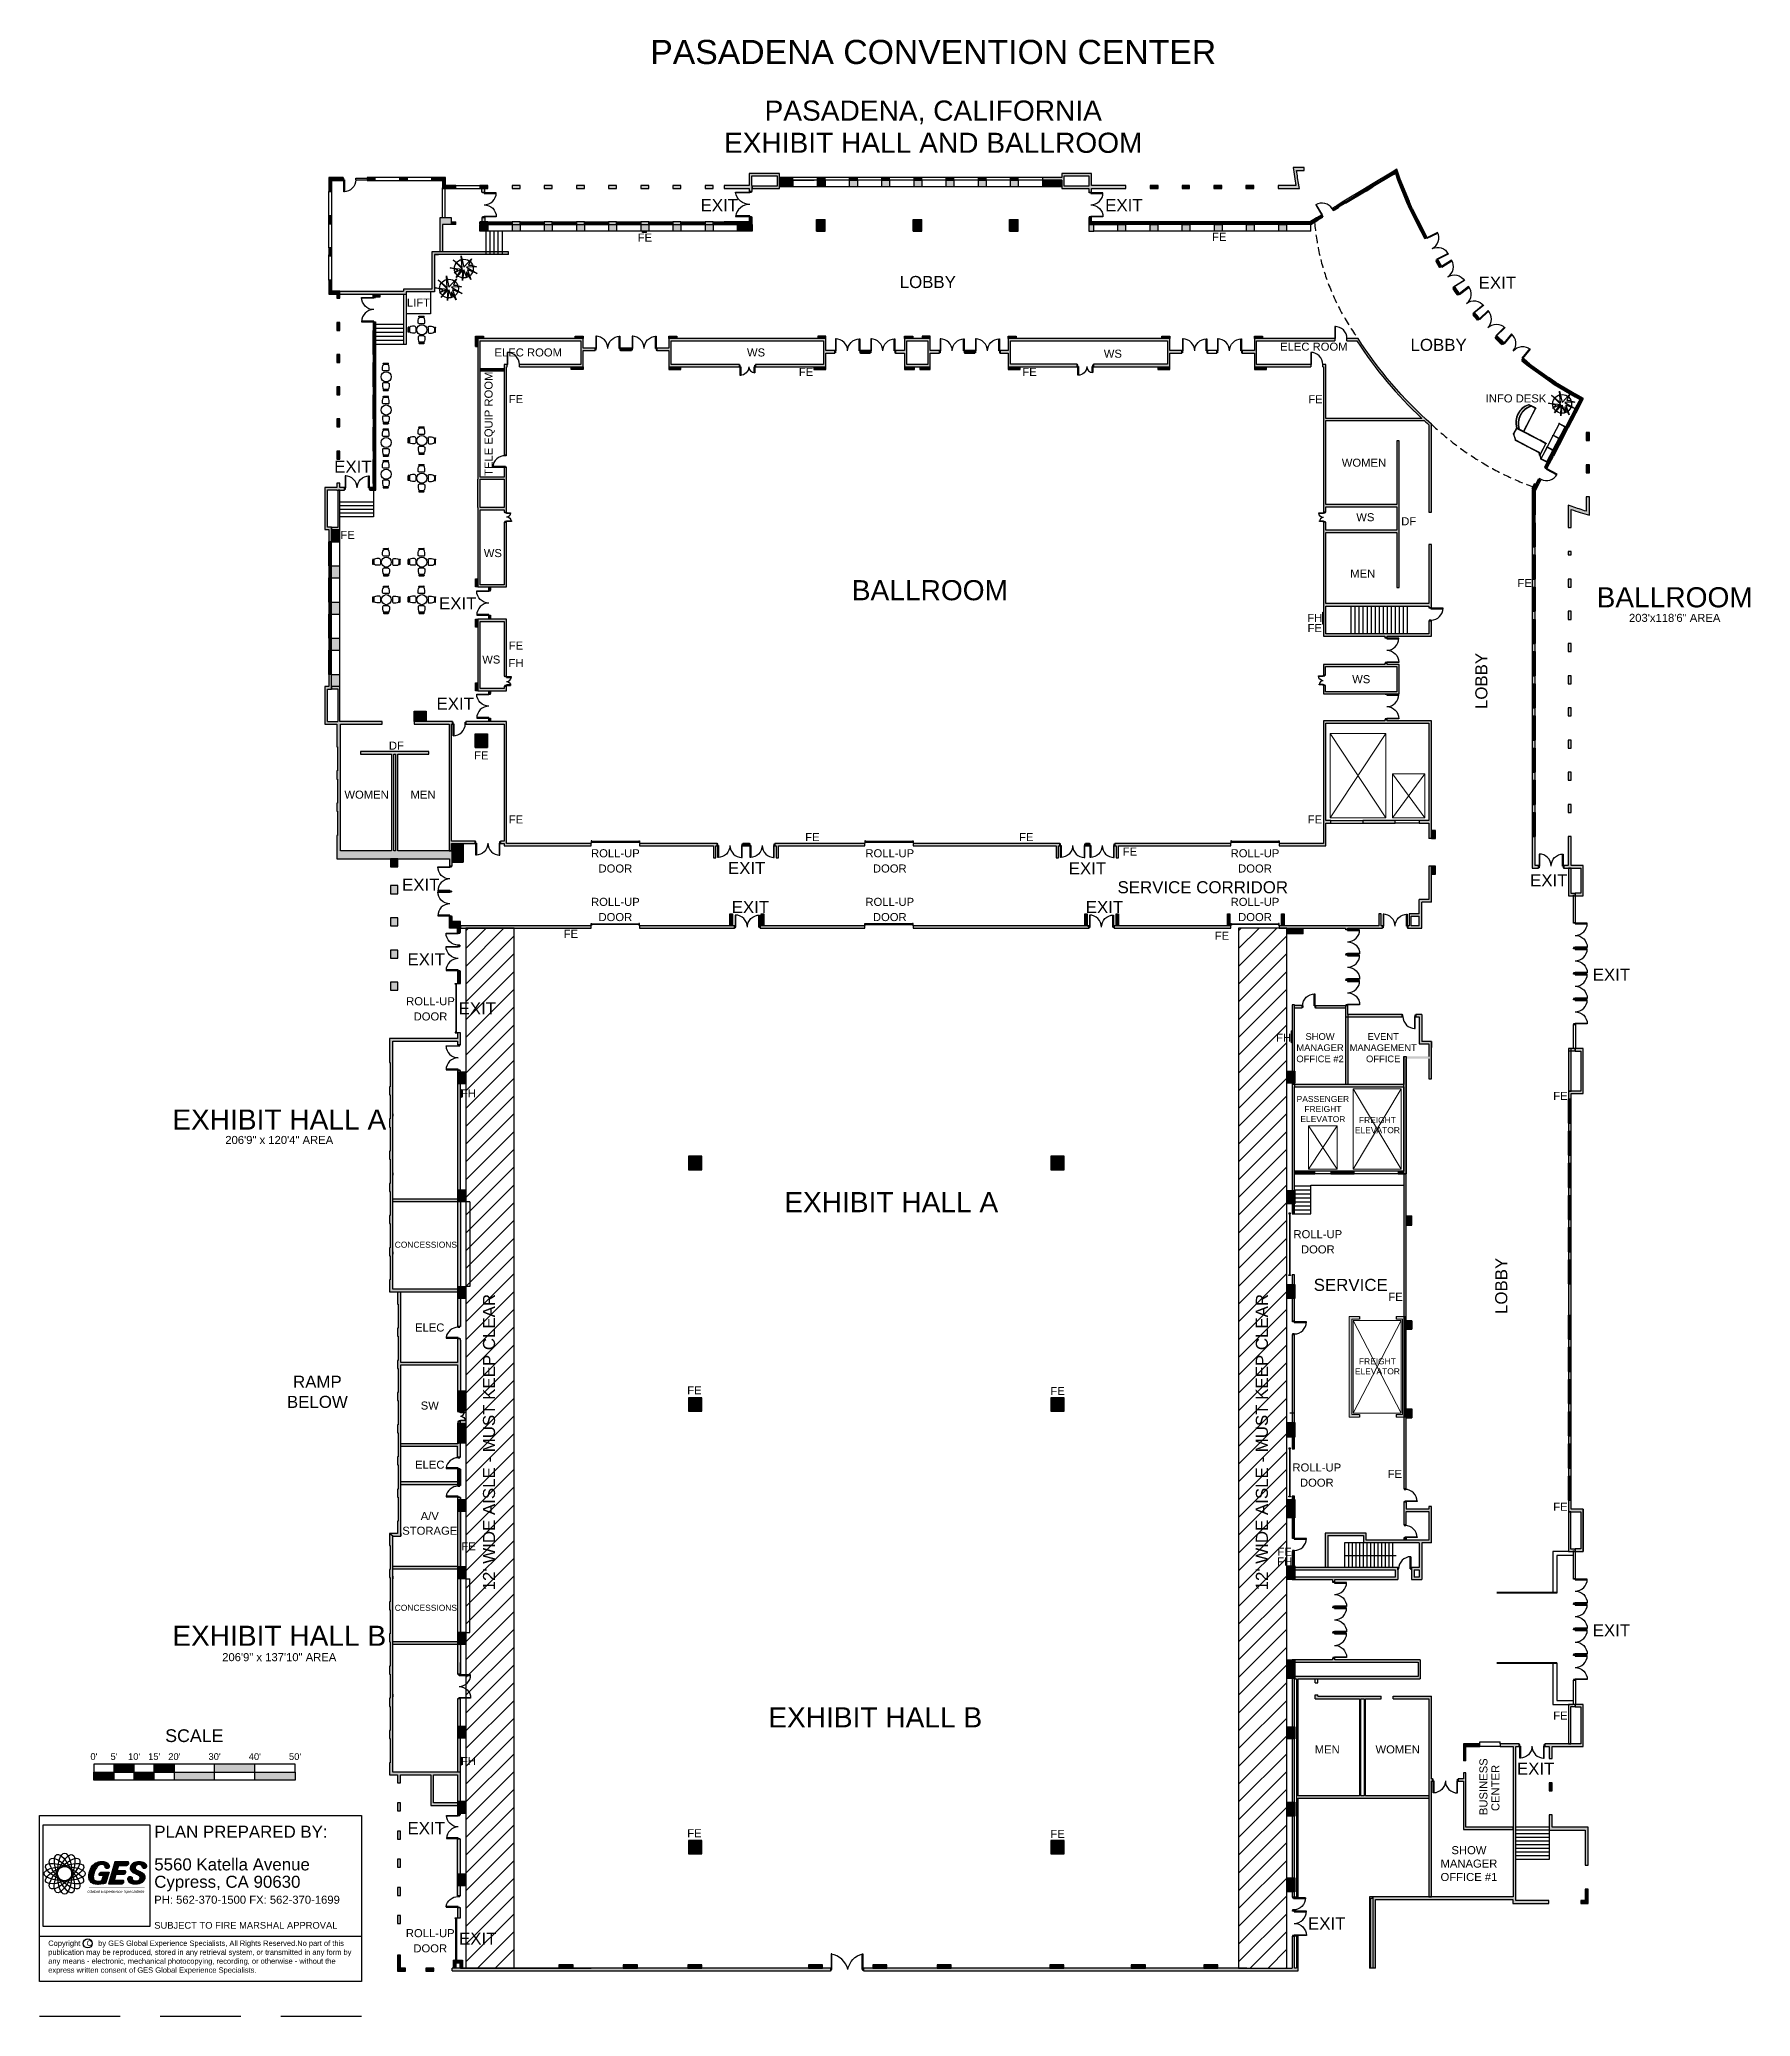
# Model space of a CAD drawing. Header units: inches. Extents: x -232 to 4871, y -5993 to -96.
import ezdxf
from ezdxf.enums import TextEntityAlignment as Align

# ---------------------------------------------------------------- set-up
doc = ezdxf.new("R2010")
doc.units = ezdxf.units.IN
doc.header["$LTSCALE"] = 100
doc.header["$MEASUREMENT"] = 0
doc.linetypes.add('HIDDEN', pattern=[0.375, 0.25, -0.125])
doc.layers.get('0').update_dxf_attribs({"linetype": 'CONTINUOUS'})
for name, color, linetype in [('bldg_ch1', 2, 'HIDDEN'), ('bldg_clmn', 9, 'CONTINUOUS'), ('bldg_doors', 9, 'CONTINUOUS'), ('bldg_doors_service', 7, 'CONTINUOUS'), ('bldg_fire', 1, 'CONTINUOUS'), ('bldg_furniture', 1, 'CONTINUOUS'), ('bldg_ges', 94, 'CONTINUOUS'), ('bldg_glass', 9, 'CONTINUOUS'), ('bldg_keepclear', 1, 'CONTINUOUS'), ('bldg_service_corridor', 94, 'CONTINUOUS'), ('bldg_stairs', 9, 'CONTINUOUS'), ('bldg_text', 94, 'CONTINUOUS'), ('bldg_text1', 94, 'CONTINUOUS'), ('bldg_title', 101, 'CONTINUOUS'), ('bldg_wallint', 9, 'CONTINUOUS'), ('bldg_wallintsol', 9, 'CONTINUOUS')]:
    doc.layers.add(name, color=color, linetype=linetype)
doc.layers.add('bldg_elev', color=9, linetype='CONTINUOUS', lineweight=18)
doc.styles.add('bldgtx24', font='arial.ttf', dxfattribs={"height": 24})
doc.styles.add('bldgtx30', font='arial.ttf', dxfattribs={"height": 30})
doc.styles.add('bldgtx36', font='arial.ttf', dxfattribs={"height": 36})
doc.styles.add('bldgtx38', font='arial.ttf', dxfattribs={"height": 38})
doc.styles.add('Global', font='arial.ttf', dxfattribs={"height": 36})
doc.styles.add('showtx24', font='arial.ttf', dxfattribs={"height": 24})
doc.styles.add('showtx48', font='arial.ttf', dxfattribs={"height": 48})
doc.styles.add('showtx60', font='arial.ttf', dxfattribs={"height": 60})

msp = doc.modelspace()

# ---------------------------------------------------------------- texts
at = {"layer": 'bldg_fire', "style": 'bldgtx36'}
for s, p in [('FE', (1573.7, -698.5)), ('FE', (3286.8, -696.4)), ('FE', (2054.5, -1099.4)), ('FE', (2721, -1099.4)), ('FE', (1189.4, -1180.2)), ('FE', (3573.7, -1180.8)), ('FE', (687.1, -1585.6)), ('FE', (4197.8, -1729)), ('FH', (3571.6, -1832.9)), ('FE', (3571.6, -1863.3)), ('FH', (1189.4, -1967.6)), ('FE', (1189.4, -1915.5)), ('FE', (1086, -2243.1)), ('FE', (1189.4, -2434.3)), ('FE', (3572.1, -2434.3)), ('FE', (2073.4, -2486.9)), ('FE', (2711.3, -2486.9)), ('FE', (3020.4, -2530.1)), ('FE', (1353, -2775.4)), ('FE', (3294.9, -2781.3)), ('FH', (3478.8, -3085.1)), ('FH', (1047.7, -3251.1)), ('FE', (4304.3, -3258.8)), ('FE', (3812.5, -3858.2)), ('FE', (1721.5, -4137.1)), ('FE', (2804.6, -4139.1)), ('FE', (3810.4, -4386.4)), ('FE', (4304.3, -4484.4)), ('FE', (1047.7, -4602.5)), ('FE', (3481.9, -4618.5)), ('FH', (3481.9, -4647.6)), ('FE', (4304.3, -5107.4)), ('FH', (1047.7, -5242.8)), ('FE', (1721.5, -5458.1)), ('FE', (2804.6, -5460.1))]:
    msp.add_text(s, height=24, dxfattribs=at).set_placement(p, align=Align.CENTER)
at = {"layer": 'bldg_keepclear', "style": 'bldgtx36'}
for p in [(1126.9, -4279.7), (3431.9, -4279.7)]:
    msp.add_text("12' WIDE AISLE - MUST KEEP CLEAR", height=36, rotation=90, dxfattribs=at).set_placement(p, align=Align.CENTER)
at = {"layer": 'bldg_service_corridor', "style": 'bldgtx36'}
msp.add_text('SERVICE CORRIDOR', height=36, dxfattribs=at).set_placement((3237.7, -2642.4), align=Align.CENTER)
at = {"layer": 'bldg_text'}
for s, height, style, p in [('EXIT', 36, 'bldgtx36', (1795.7, -608)), ('EXIT', 36, 'bldgtx36', (3002.4, -608)), ('LOBBY', 36, 'bldgtx36', (2417.6, -837.1)), ('EXIT', 36, 'bldgtx36', (4116.3, -839.3)), ('LIFT', 24, 'bldgtx36', (898.5, -892.5)), ('ELEC ROOM', 24, 'bldgtx36', (3568.9, -1024)), ('LOBBY', 36, 'bldgtx36', (3941.1, -1024.6)), ('ELEC ROOM', 24, 'bldgtx36', (1225.9, -1041.2)), ('WS', 24, 'bldgtx36', (1905.3, -1041.2)), ('WS', 24, 'bldgtx36', (2969.5, -1044.9)), ('INFO DESK', 24, 'bldgtx30', (4171.9, -1178.3)), ('EXIT', 36, 'bldgtx36', (703.1, -1387.9)), ('WOMEN', 24, 'bldgtx30', (3718.4, -1370.1)), ('WS', 24, 'bldgtx36', (3722.5, -1532.7)), ('DF', 24, 'bldgtx30', (3851.9, -1544.8)), ('MEN', 24, 'bldgtx30', (3714.7, -1700.7)), ('EXIT', 36, 'bldgtx36', (1015.6, -1795.5)), ('BALLROOM', 60, 'bldgtx36', (4645.1, -1789.6)), ('203\'x118\'6" AREA', 24, 'bldgtx36', (4645.1, -1832.9)), ('WS', 24, 'bldgtx36', (3710.3, -2015.8)), ('EXIT', 36, 'bldgtx36', (1008.2, -2094.7)), ('DF', 24, 'bldgtx30', (832.7, -2213.9)), ('WOMEN', 24, 'bldgtx30', (743.8, -2360.3)), ('MEN', 24, 'bldgtx30', (912, -2360.3)), ('ROLL-UP', 24, 'bldgtx30', (1485.8, -2535.1)), ('ROLL-UP', 24, 'bldgtx30', (2304.2, -2535.1)), ('ROLL-UP', 24, 'bldgtx30', (3393.4, -2535.1)), ('DOOR', 24, 'bldgtx30', (1485.8, -2580.5)), ('EXIT', 36, 'bldgtx36', (1877.4, -2585.3)), ('DOOR', 24, 'bldgtx30', (2304.2, -2580.5)), ('EXIT', 36, 'bldgtx36', (2893.6, -2586.2)), ('DOOR', 24, 'bldgtx30', (3393.4, -2580.5)), ('EXIT', 36, 'bldgtx36', (4269.6, -2621.6)), ('EXIT', 36, 'bldgtx36', (905.4, -2635.1)), ('ROLL-UP', 24, 'bldgtx30', (1485.8, -2680)), ('DOOR', 24, 'bldgtx30', (1485.8, -2725.4)), ('EXIT', 36, 'bldgtx36', (1888.5, -2701.5)), ('ROLL-UP', 24, 'bldgtx30', (2304.2, -2680)), ('DOOR', 24, 'bldgtx30', (2304.2, -2725.4)), ('EXIT', 36, 'bldgtx36', (2944.5, -2701.5)), ('ROLL-UP', 24, 'bldgtx30', (3393.4, -2680)), ('DOOR', 24, 'bldgtx30', (3393.4, -2725.4)), ('EXIT', 36, 'bldgtx36', (921.6, -2857.4)), ('EXIT', 36, 'bldgtx36', (4456.4, -2903.1)), ('ROLL-UP', 24, 'bldgtx30', (934.4, -2976.4)), ('DOOR', 24, 'bldgtx30', (934.4, -3021.8)), ('EXIT', 36, 'bldgtx36', (1074, -3004)), ('EXHIBIT HALL A', 60, 'bldgtx36', (483.3, -3347.4)), ('206\'9" x 120\'4" AREA', 24, 'bldgtx36', (483.3, -3390.2)), ('ROLL-UP', 24, 'bldgtx30', (3580.8, -3671.3)), ('CONCESSIONS', 18, 'bldgtx30', (920.6, -3699.7)), ('DOOR', 24, 'bldgtx30', (3580.8, -3716.7)), ('SERVICE', 36, 'bldgtx36', (3678.9, -3828.5)), ('ELEC', 24, 'bldgtx30', (932.2, -3949.7)), ('RAMP', 36, 'bldgtx36', (597, -4117.5)), ('BELOW', 36, 'bldgtx36', (597, -4177.5)), ('SW', 24, 'bldgtx36', (932.2, -4182.5)), ('ELEC', 24, 'bldgtx30', (932.2, -4358.9)), ('ROLL-UP', 24, 'bldgtx30', (3577.8, -4367.1)), ('DOOR', 24, 'bldgtx30', (3577.8, -4412.5)), ('STORAGE', 24, 'bldgtx30', (932.2, -4555.8)), ('A/V', 24, 'bldgtx30', (932.2, -4512)), ('CONCESSIONS', 18, 'bldgtx30', (920.6, -4782.8)), ('EXHIBIT HALL B', 60, 'bldgtx36', (483.3, -4887.1)), ('EXIT', 36, 'bldgtx36', (4456.4, -4858.8)), ('206\'9" x 137\'10" AREA', 24, 'bldgtx36', (483.3, -4933)), ('MEN', 24, 'bldgtx30', (3608.8, -5208.1)), ('WOMEN', 24, 'bldgtx30', (3819, -5208.1)), ('EXIT', 36, 'bldgtx36', (4230.5, -5271.5)), ('EXIT', 36, 'bldgtx36', (921.6, -5449.1)), ('EXIT', 36, 'bldgtx36', (3607.3, -5733.5)), ('ROLL-UP', 24, 'bldgtx30', (933.6, -5756.2)), ('DOOR', 24, 'bldgtx30', (933.6, -5801.6)), ('EXIT', 36, 'bldgtx36', (1075.4, -5778.5))]:
    msp.add_text(s, height=height, dxfattribs=dict(at, style=style)).set_placement(p, align=Align.CENTER)
for s, height, style, p in [('TELE EQUIP ROOM', 24, 'bldgtx36', (1119.6, -1241.9)), ('LOBBY', 36, 'bldgtx36', (4086.5, -2009.1)), ('LOBBY', 36, 'bldgtx36', (4145.8, -3813.5)), ('BUSINESS', 24, 'bldgtx30', (4086.7, -5307.5)), ('CENTER', 24, 'bldgtx30', (4122.4, -5311.2))]:
    msp.add_text(s, height=height, rotation=90, dxfattribs=dict(at, style=style)).set_placement(p, align=Align.CENTER)
at = {"layer": 'bldg_text', "style": 'bldgtx36'}
for p in [(1093.4, -1639.7), (1088.7, -1957.2)]:
    msp.add_text('WS', height=24, dxfattribs=at).set_placement(p)
at = {"layer": 'bldg_text', "attachment_point": 2}
for s, insert, char_height, width, style in [('{\\fArial Baltic|b0|i0|c186|p34;SHOW MANAGER OFFICE #2}', (3587.4, -3059.7), 20, 211.903, 'bldgtx24'), ('EVENT\\PMANAGEMENT{\\fArial Baltic|b0|i0|c186|p34; OFFICE}', (3775.8, -3059.7), 20, 211.903, 'bldgtx24'), ('{\\fArial Baltic|b0|i0|c186|p34;PASSENGER\\PFREIGHT\\PELEVATOR}', (3595.9, -3247), 18, 251.497, 'bldgtx36'), ('{\\fArial Baltic|b0|i0|c186|p34;FREIGHT}\\P{\\fArial Baltic|b0|i0|c186|p34;ELEVATOR}', (3758.5, -3310), 18, 251.497, 'bldgtx36'), ('{\\fArial Baltic|b0|i0|c186|p34;FREIGHT}\\P{\\fArial Baltic|b0|i0|c186|p34;ELEVATOR}', (3758.5, -4029.3), 18, 251.497, 'bldgtx36'), ('{\\fArial Baltic|b0|i0|c186|p34;SHOW MANAGER OFFICE #}1', (4031.5, -5484.7), 24, 211.903, 'bldgtx24')]:
    msp.add_mtext(s, dxfattribs=dict(at, insert=insert, char_height=char_height, width=width, style=style))
at = {"layer": 'bldg_text1', "style": 'bldgtx36'}
for s, p in [('BALLROOM', (2423.8, -1768.4)), ('EXHIBIT HALL A', (2308.5, -3593.7)), ('EXHIBIT HALL B', (2260.8, -5130.5))]:
    msp.add_text(s, height=60, dxfattribs=at).set_placement(p, align=Align.CENTER)
at = {"layer": 'bldg_title', "style": 'showtx60'}
for s, height, p in [('PASADENA CONVENTION CENTER', 72, (2433.7, -168.9)), ('PASADENA, CALIFORNIA', 60, (2433.7, -337.8)), ('EXHIBIT HALL AND BALLROOM', 60, (2433.7, -433.8))]:
    msp.add_text(s, height=height, dxfattribs=at).set_placement(p, align=Align.CENTER)

# ---------------------------------------------------------------- blocks, each defined once
blk = doc.blocks.new('Ges_logo1')
for points in [[(196, 445.2), (194.7, 449.3), (192.9, 451.5), (191.2, 452.4), (189, 453.3), (186, 453.5), (183.3, 453.3), (180, 452.5), (177.8, 451.6), (175.4, 449.9), (173.3, 448.2), (171, 445.4), (169.4, 443), (167.8, 440.3), (165.8, 436.4), (164.2, 432.6), (162.8, 428.8), (161.9, 425.9), (161, 422.3), (160.6, 419.9), (160.4, 418.4), (160.4, 417.1), (160.4, 415.6), (160.5, 414.4), (160.7, 412.1), (161.4, 410.3), (162.2, 408.7), (162.9, 407.7), (163.9, 406.7), (165.5, 405.5), (167, 404.8), (168.6, 404.3), (171, 403.9), (173.4, 403.9), (175.7, 403.8), (179.5, 404), (182.7, 404.3), (185.6, 405.1), (190.4, 420.6), (178.6, 420.6), (177.9, 421.7), (177.6, 423), (177.6, 424.7), (177.9, 426), (178.4, 426.7), (179.6, 428.4), (180.5, 429), (181.7, 429.6), (183.2, 430.4), (207.5, 430.4), (196.4, 396.9), (193.6, 396.3), (191, 395.8), (186.7, 395.1), (183.1, 394.6), (180.3, 394.3), (176.3, 394), (173.1, 394), (169, 394.2), (165.5, 394.6), (161.1, 395.9), (158.5, 396.9), (156.1, 398.1), (153.6, 400), (151.6, 402.1), (150.1, 404.3), (149.1, 406), (148.3, 407.7), (147.6, 410.2), (147.1, 412), (146.7, 415.3), (146.6, 417.6), (146.7, 420.1), (147.1, 423.8), (147.6, 426.4), (148.2, 429.1), (149, 431.8), (149.7, 434.4), (150.6, 437), (151.7, 439.7), (152.2, 440.5), (154.3, 444.3), (156.3, 447.4), (158.3, 450.3), (159.9, 451.9), (162.5, 454.4), (164.1, 455.7), (166.1, 457.1), (168.3, 458.3), (171.5, 459.7), (174.5, 460.8), (177.4, 461.5), (181.2, 462), (183.9, 462.3), (187.8, 462.4), (191.5, 462), (195.2, 461.3), (198.2, 460.4), (200, 459.5), (201.7, 458.6), (203.5, 457.1), (204.7, 455.8), (205.8, 454.4), (206.7, 452.8), (207.6, 450.8), (208, 449.2), (208.2, 448), (208.1, 446.7), (207.9, 445.8), (207.5, 444.8), (207.1, 444.3), (206.2, 443.1), (205.6, 442.6), (204.8, 442.1), (204.1, 441.7), (203, 441.5), (201.7, 441.4), (200.6, 441.5), (199.4, 441.7), (198.5, 442.1), (197.6, 442.8), (196.8, 443.5), (196.2, 444.5), (196.1, 445)], [(264.8, 461.1), (225, 461.1), (205.8, 395.4), (245.6, 395.4), (247.1, 395.8), (247.9, 396.2), (249.4, 397.2), (250.2, 398.2), (250.8, 399), (251.2, 399.5), (251.4, 400.3), (251.6, 401), (251.7, 401.7), (251.8, 402.2), (251.7, 402.9), (251.5, 403.9), (251.3, 404.8), (250.9, 405.4), (250.7, 405.9), (223.1, 405.9), (228.4, 424.3), (251.2, 424.3), (252.7, 424.5), (254, 425.1), (254.9, 425.8), (255.8, 426.7), (256.3, 427.3), (256.8, 428.1), (257.2, 429.2), (257.4, 430.7), (257.2, 431.8), (257, 432.7), (256.7, 433.4), (256.3, 434), (231.4, 434), (236.2, 450.7), (260.3, 450.7), (261.4, 451), (262.4, 451.4), (263.6, 452.2), (264.3, 453.1), (265.3, 454.3), (265.9, 455.4), (266.1, 457), (266.1, 458.4), (265.7, 459.6), (265.3, 460.4), (265, 460.8)], [(305.6, 448.3), (305, 449.7), (304, 450.7), (302.8, 451.6), (301.8, 452.1), (300.4, 452.6), (299.1, 453), (296.9, 453), (294.4, 452.9), (292.4, 452.4), (290.4, 451.7), (289.4, 451.1), (288.6, 450.4), (288.1, 449.9), (286.9, 448.7), (286.4, 447.7), (286, 446.8), (285.8, 446), (285.6, 445.2), (285.5, 444), (285.5, 443.2), (285.7, 441.6), (286, 440.8), (286.7, 439.7), (287.8, 438.5), (290.5, 436.7), (293.3, 435.1), (295.1, 434.2), (299.8, 432), (302.7, 430.4), (306.8, 428.2), (309.3, 426.6), (310.8, 425), (312.3, 423.4), (313.2, 421.5), (313.9, 419.7), (314.2, 416.6), (314.1, 414), (313.6, 411.2), (312.9, 409), (311.9, 406.5), (311, 404.9), (309.5, 403), (307.9, 401.4), (306.1, 400), (304, 398.7), (301.1, 397.2), (297.2, 395.9), (293.8, 395.2), (291.4, 394.8), (289.4, 394.7), (285.8, 394.5), (282, 394.6), (279.7, 394.8), (276.3, 395.4), (273.4, 396.4), (270.7, 397.8), (269.3, 398.9), (267.8, 400), (266.7, 401.1), (265, 403.6), (264.1, 405.6), (263.5, 407.8), (263, 410.1), (263.1, 412.3), (264, 414), (265.2, 415.6), (266.3, 416.4), (267.7, 417), (269.5, 417.4), (270.9, 417.2), (272.1, 417), (273.4, 416.5), (274.5, 415.7), (275.1, 415), (275.8, 414.1), (276.1, 413.2), (276.3, 411.9), (276.4, 410.9), (276.7, 409.8), (277.3, 408.5), (278.1, 407.3), (279.1, 406.3), (280.1, 405.7), (281.1, 405.1), (282.6, 404.5), (284, 404.3), (286.6, 404.2), (289.2, 404.2), (291.2, 404.5), (293.1, 404.9), (294.6, 405.5), (295.9, 406.2), (297.2, 407.4), (298.3, 408.5), (299, 409.5), (299.6, 411.1), (299.9, 412.1), (299.9, 413.4), (299.9, 414.7), (299.6, 416), (298.5, 418), (296.7, 419.5), (294.7, 420.8), (292.2, 422.2), (289.2, 423.6), (286.5, 425), (284, 426.2), (281.2, 427.5), (279.2, 428.7), (277.1, 430.3), (275.1, 432.1), (273.4, 434.2), (272.4, 436.4), (271.7, 438.7), (271.6, 439.9), (271.5, 443.7), (272, 446.7), (272.5, 448.3), (273.7, 451.2), (275.1, 453.3), (276.6, 454.9), (277.7, 455.9), (279.1, 457.1), (281.7, 458.8), (284.2, 459.9), (286.5, 460.7), (288.6, 461.1), (291.8, 461.8), (294.8, 462.1), (298.5, 462.1), (301.3, 461.9), (304.7, 461.4), (307.5, 460.7), (309.3, 459.9), (311.5, 458.8), (313.2, 457.9), (314.4, 456.9), (315.7, 455.6), (316.6, 454.4), (317.7, 452.8), (318.3, 451.6), (318.8, 450.2), (319, 448.8), (319.1, 447.8), (319.1, 447), (318.9, 446.2), (318.4, 444.9), (317.8, 444.1), (317.3, 443.6), (316.6, 442.9), (315.7, 442.3), (314.9, 441.9), (313.9, 441.6), (312.6, 441.6), (311.3, 441.6), (310.4, 441.7), (309.1, 442.3), (308, 443.3), (306.9, 444.6), (306.3, 446), (305.9, 447.6)]]:
    blk.add_hatch(color=256).paths.add_polyline_path(points)
for p, q in [((0, 239.3), (960, 239.3)), ((240, 0), (0, 0)), ((600, 0), (360, 0)), ((960, 0), (720, 0))]:
    blk.add_line(p, q)
for points in [[(0, 599.4), (960, 599.4), (960, 104.4), (0, 104.4)], [(9.4, 269.6), (330.2, 269.6), (330.2, 570.5), (9.4, 570.5)], [(196, 445.2), (194.7, 449.3), (192.9, 451.5), (191.2, 452.4), (189, 453.3), (186, 453.5), (183.3, 453.3), (180, 452.5), (177.8, 451.6), (175.4, 449.9), (173.3, 448.2), (171, 445.4), (169.4, 443), (167.8, 440.3), (165.8, 436.4), (164.2, 432.6), (162.8, 428.8), (161.9, 425.9), (161, 422.3), (160.6, 419.9), (160.4, 418.4), (160.4, 417.1), (160.4, 415.6), (160.5, 414.4), (160.7, 412.1), (161.4, 410.3), (162.2, 408.7), (162.9, 407.7), (163.9, 406.7), (165.5, 405.5), (167, 404.8), (168.6, 404.3), (171, 403.9), (173.4, 403.9), (175.7, 403.8), (179.5, 404), (182.7, 404.3), (185.6, 405.1), (190.4, 420.6), (178.6, 420.6), (177.9, 421.7), (177.6, 423), (177.6, 424.7), (177.9, 426), (178.4, 426.7), (179.6, 428.4), (180.5, 429), (181.7, 429.6), (183.2, 430.4), (207.5, 430.4), (196.4, 396.9), (193.6, 396.3), (191, 395.8), (186.7, 395.1), (183.1, 394.6), (180.3, 394.3), (176.3, 394), (173.1, 394), (169, 394.2), (165.5, 394.6), (161.1, 395.9), (158.5, 396.9), (156.1, 398.1), (153.6, 400), (151.6, 402.1), (150.1, 404.3), (149.1, 406), (148.3, 407.7), (147.6, 410.2), (147.1, 412), (146.7, 415.3), (146.6, 417.6), (146.7, 420.1), (147.1, 423.8), (147.6, 426.4), (148.2, 429.1), (149, 431.8), (149.7, 434.4), (150.6, 437), (151.7, 439.7), (152.2, 440.5), (154.3, 444.3), (156.3, 447.4), (158.3, 450.3), (159.9, 451.9), (162.5, 454.4), (164.1, 455.7), (166.1, 457.1), (168.3, 458.3), (171.5, 459.7), (174.5, 460.8), (177.4, 461.5), (181.2, 462), (183.9, 462.3), (187.8, 462.4), (191.5, 462), (195.2, 461.3), (198.2, 460.4), (200, 459.5), (201.7, 458.6), (203.5, 457.1), (204.7, 455.8), (205.8, 454.4), (206.7, 452.8), (207.6, 450.8), (208, 449.2), (208.2, 448), (208.1, 446.7), (207.9, 445.8), (207.5, 444.8), (207.1, 444.3), (206.2, 443.1), (205.6, 442.6), (204.8, 442.1), (204.1, 441.7), (203, 441.5), (201.7, 441.4), (200.6, 441.5), (199.4, 441.7), (198.5, 442.1), (197.6, 442.8), (196.8, 443.5), (196.2, 444.5), (196.1, 445)], [(264.8, 461.1), (225, 461.1), (205.8, 395.4), (245.6, 395.4), (247.1, 395.8), (247.9, 396.2), (249.4, 397.2), (250.2, 398.2), (250.8, 399), (251.2, 399.5), (251.4, 400.3), (251.6, 401), (251.7, 401.7), (251.8, 402.2), (251.7, 402.9), (251.5, 403.9), (251.3, 404.8), (250.9, 405.4), (250.7, 405.9), (223.1, 405.9), (228.4, 424.3), (251.2, 424.3), (252.7, 424.5), (254, 425.1), (254.9, 425.8), (255.8, 426.7), (256.3, 427.3), (256.8, 428.1), (257.2, 429.2), (257.4, 430.7), (257.2, 431.8), (257, 432.7), (256.7, 433.4), (256.3, 434), (231.4, 434), (236.2, 450.7), (260.3, 450.7), (261.4, 451), (262.4, 451.4), (263.6, 452.2), (264.3, 453.1), (265.3, 454.3), (265.9, 455.4), (266.1, 457), (266.1, 458.4), (265.7, 459.6), (265.3, 460.4), (265, 460.8)], [(305.6, 448.3), (305, 449.7), (304, 450.7), (302.8, 451.6), (301.8, 452.1), (300.4, 452.6), (299.1, 453), (296.9, 453), (294.4, 452.9), (292.4, 452.4), (290.4, 451.7), (289.4, 451.1), (288.6, 450.4), (288.1, 449.9), (286.9, 448.7), (286.4, 447.7), (286, 446.8), (285.8, 446), (285.6, 445.2), (285.5, 444), (285.5, 443.2), (285.7, 441.6), (286, 440.8), (286.7, 439.7), (287.8, 438.5), (290.5, 436.7), (293.3, 435.1), (295.1, 434.2), (299.8, 432), (302.7, 430.4), (306.8, 428.2), (309.3, 426.6), (310.8, 425), (312.3, 423.4), (313.2, 421.5), (313.9, 419.7), (314.2, 416.6), (314.1, 414), (313.6, 411.2), (312.9, 409), (311.9, 406.5), (311, 404.9), (309.5, 403), (307.9, 401.4), (306.1, 400), (304, 398.7), (301.1, 397.2), (297.2, 395.9), (293.8, 395.2), (291.4, 394.8), (289.4, 394.7), (285.8, 394.5), (282, 394.6), (279.7, 394.8), (276.3, 395.4), (273.4, 396.4), (270.7, 397.8), (269.3, 398.9), (267.8, 400), (266.7, 401.1), (265, 403.6), (264.1, 405.6), (263.5, 407.8), (263, 410.1), (263.1, 412.3), (264, 414), (265.2, 415.6), (266.3, 416.4), (267.7, 417), (269.5, 417.4), (270.9, 417.2), (272.1, 417), (273.4, 416.5), (274.5, 415.7), (275.1, 415), (275.8, 414.1), (276.1, 413.2), (276.3, 411.9), (276.4, 410.9), (276.7, 409.8), (277.3, 408.5), (278.1, 407.3), (279.1, 406.3), (280.1, 405.7), (281.1, 405.1), (282.6, 404.5), (284, 404.3), (286.6, 404.2), (289.2, 404.2), (291.2, 404.5), (293.1, 404.9), (294.6, 405.5), (295.9, 406.2), (297.2, 407.4), (298.3, 408.5), (299, 409.5), (299.6, 411.1), (299.9, 412.1), (299.9, 413.4), (299.9, 414.7), (299.6, 416), (298.5, 418), (296.7, 419.5), (294.7, 420.8), (292.2, 422.2), (289.2, 423.6), (286.5, 425), (284, 426.2), (281.2, 427.5), (279.2, 428.7), (277.1, 430.3), (275.1, 432.1), (273.4, 434.2), (272.4, 436.4), (271.7, 438.7), (271.6, 439.9), (271.5, 443.7), (272, 446.7), (272.5, 448.3), (273.7, 451.2), (275.1, 453.3), (276.6, 454.9), (277.7, 455.9), (279.1, 457.1), (281.7, 458.8), (284.2, 459.9), (286.5, 460.7), (288.6, 461.1), (291.8, 461.8), (294.8, 462.1), (298.5, 462.1), (301.3, 461.9), (304.7, 461.4), (307.5, 460.7), (309.3, 459.9), (311.5, 458.8), (313.2, 457.9), (314.4, 456.9), (315.7, 455.6), (316.6, 454.4), (317.7, 452.8), (318.3, 451.6), (318.8, 450.2), (319, 448.8), (319.1, 447.8), (319.1, 447), (318.9, 446.2), (318.4, 444.9), (317.8, 444.1), (317.3, 443.6), (316.6, 442.9), (315.7, 442.3), (314.9, 441.9), (313.9, 441.6), (312.6, 441.6), (311.3, 441.6), (310.4, 441.7), (309.1, 442.3), (308, 443.3), (306.9, 444.6), (306.3, 446), (305.9, 447.6)]]:
    blk.add_lwpolyline(points, close=True)
at = {"const_width": 1, "flags": 128}
blk.add_lwpolyline([(147.1, 384), (313.7, 384)], dxfattribs=at)
blk.add_circle((143.9, 217.7), 13.5)
for major_axis in [(-43.3, 43.3), (-43.3, 43.3), (-43.3, -43.3), (-23.9, -56.3), (22.9, -56.8), (0, 61.2), (-61.2, 0), (-61.2, 0), (-56.8, -22.9), (-56.3, 23.9)]:
    blk.add_ellipse((74.7, 426), major_axis=major_axis, ratio=0.343963)
at = {"style": 'showtx48'}
for s, height, p in [('PLAN PREPARED BY:', 36, (342.1, 533)), ('5560 Katella Avenue', 36, (342.1, 435.6)), ('Cypress, CA 90630', 36, (342.1, 383.8)), ('PH: 562-370-1500 FX: 562-370-1699', 24, (342.1, 336.2)), ('SUBJECT TO FIRE MARSHAL APPROVAL', 20, (342.1, 261.8))]:
    blk.add_text(s, height=height, dxfattribs=at).set_placement(p)
at = {"style": 'Global', "oblique": 10, "width": 1.15}
blk.add_text('Global Experience Specialists', height=8, dxfattribs=at).set_placement((227, 372.6), align=Align.MIDDLE_CENTER)
at = {"insert": (25.9, 226.4), "char_height": 16, "width": 922.496, "attachment_point": 1, "style": 'showtx24'}
blk.add_mtext('Copyright   C   by GES Global Experience Specialists, All Rights Reserved.No part of this publication may be reproduced, stored in any retrieval system, or transmitted in any form by any means - electronic, mechanical photocopying, recording, or otherwise - without the express written consent of GES Global Experience Specialists.', dxfattribs=at)
blk = doc.blocks.new('Ges_scale_ncp')
at = {"linetype": 'Continuous'}
for points in [[(-246.9, -91.8), (-306.9, -91.8), (-306.9, -115.8), (-246.9, -115.8)], [(-186.9, -67.8), (-246.9, -67.8), (-246.9, -91.8), (-186.9, -91.8)], [(-126.9, -91.8), (-186.9, -91.8), (-186.9, -115.8), (-126.9, -115.8)], [(-66.9, -67.8), (-126.9, -67.8), (-126.9, -91.8), (-66.9, -91.8)], [(53.1, -91.8), (-66.9, -91.8), (-66.9, -115.8), (53.1, -115.8)], [(173.1, -67.8), (53.1, -67.8), (53.1, -91.8), (173.1, -91.8)], [(293.1, -91.8), (173.1, -91.8), (173.1, -115.8), (293.1, -115.8)]]:
    blk.add_hatch(color=256, dxfattribs=at).paths.add_polyline_path(points)
for p, q in [((-306.9, -67.8), (-306.9, -91.8)), ((-246.9, -67.8), (-306.9, -67.8)), ((-306.9, -91.8), (-246.9, -91.8)), ((-306.9, -115.8), (-306.9, -91.8)), ((-246.9, -115.8), (-306.9, -115.8)), ((-246.9, -115.8), (-246.9, -67.8)), ((-186.9, -67.8), (-246.9, -67.8)), ((-246.9, -91.8), (-186.9, -91.8)), ((-186.9, -115.8), (-246.9, -115.8)), ((-186.9, -115.8), (-186.9, -67.8)), ((-126.9, -67.8), (-186.9, -67.8)), ((-186.9, -91.8), (-126.9, -91.8)), ((-126.9, -115.8), (-186.9, -115.8)), ((-126.9, -115.8), (-126.9, -67.8)), ((-66.9, -67.8), (-126.9, -67.8)), ((-126.9, -91.8), (-66.9, -91.8)), ((-66.9, -115.8), (-126.9, -115.8)), ((53.1, -67.8), (-66.9, -67.8)), ((-66.9, -115.8), (-66.9, -67.8)), ((-66.9, -91.8), (53.1, -91.8)), ((53.1, -115.8), (-66.9, -115.8)), ((53.1, -115.8), (53.1, -67.8)), ((173.1, -67.8), (53.1, -67.8)), ((53.1, -91.8), (173.1, -91.8)), ((173.1, -115.8), (53.1, -115.8)), ((293.1, -67.8), (173.1, -67.8)), ((173.1, -115.8), (173.1, -67.8)), ((173.1, -91.8), (293.1, -91.8)), ((293.1, -115.8), (173.1, -115.8)), ((293.1, -91.8), (293.1, -67.8)), ((293.1, -91.8), (293.1, -115.8))]:
    blk.add_line(p, q)
for s, height, style, p in [('SCALE', 38, 'bldgtx38', (-7.3, -1.8)), ("0'", 20, 'bldgtx24', (-306.9, -55.1)), ("5'", 20, 'bldgtx24', (-246.9, -55.1)), ("10'", 20, 'bldgtx24', (-186.9, -55.1)), ("15'", 20, 'bldgtx24', (-126.9, -55.1)), ("20'", 20, 'bldgtx24', (-66.9, -55.1)), ("30'", 20, 'bldgtx24', (53.1, -55.1)), ("40'", 20, 'bldgtx24', (173.1, -55.1)), ("50'", 20, 'bldgtx24', (293.1, -55.1))]:
    blk.add_text(s, height=height, dxfattribs=dict(style=style)).set_placement(p, align=Align.CENTER)
blk = doc.blocks.new('30rnd')
blk.add_circle((0, 0), 15)
blk = doc.blocks.new('chair1')
for p, q in [((-1.8, 19.7), (-2.4, 17.9)), ((-2.4, 17.9), (-2.4, 11.1)), ((-2.4, 11.1), (-1.5, 6.9)), ((-0.6, 20.9), (-1.8, 19.7)), ((-1.5, 6.9), (0, 3.9)), ((1.2, 21.6), (-0.6, 20.9)), ((0, 3.9), (1.2, 2.7)), ((0.2, 0.6), (0, 0)), ((0, 0), (0.2, -0.6)), ((0.6, 1), (0.2, 0.6)), ((1.2, 1.2), (0.6, 1)), ((14.4, 21.6), (1.2, 21.6)), ((1.2, 2.7), (2.4, 2.4)), ((14.4, 1.2), (1.2, 1.2)), ((13.2, 2.4), (2.4, 2.4)), ((14.4, 2.7), (13.2, 2.4)), ((14.4, 21.6), (16.2, 20.9)), ((15.6, 3.9), (14.4, 2.7)), ((14.4, 1.2), (15.1, 1)), ((15.1, 1), (15.5, 0.4)), ((15.5, 0.4), (15.5, -0.4)), ((17.1, 6.9), (15.6, 3.9)), ((16.2, 20.9), (17.4, 19.7)), ((18, 11.1), (17.1, 6.9)), ((17.4, 19.7), (18, 17.9)), ((18, 17.9), (18, 11.1)), ((0.2, -0.6), (0.6, -1)), ((0.6, -1), (1.2, -1.2)), ((1.2, -1.2), (14.4, -1.2)), ((15.1, -1), (14.4, -1.2)), ((15.5, -0.4), (15.1, -1))]:
    blk.add_line(p, q)
blk = doc.blocks.new('lplant')
for p, q in [((-16.8, 0.7), (-1.1, -0.9)), ((-6.9, -1.9), (-16.8, 0.7)), ((-13.2, 10.8), (-1.7, 1.1)), ((-1.1, -0.9), (-13.2, 10.8)), ((-2.7, 15.9), (0.5, 1.4)), ((-1.7, 1.1), (-2.7, 15.9)), ((0.5, 1.4), (10.4, 12.2)), ((16.8, 2), (3.9, 1.6)), ((3.9, 1.6), (17.7, -6.5)), ((10.4, 12.2), (6.6, 4.2)), ((6.6, 4.2), (10, 4.1)), ((10, 4.1), (16.8, 2)), ((-2.3, -1.6), (-11.7, -5.9)), ((-11.7, -5.9), (-6.9, -1.9)), ((-9.3, -11.9), (-2.3, -1.6)), ((-0.6, -1.9), (-9.3, -11.9)), ((-1.1, -15.5), (-0.6, -1.9)), ((0.6, -1.9), (-1.1, -15.5)), ((4.4, -11.7), (0.6, -1.9)), ((4, -4.3), (4.4, -11.7)), ((9.7, -14.5), (4, -4.3)), ((5.2, -1.8), (9.7, -14.5)), ((17.7, -6.5), (5.2, -1.8))]:
    blk.add_line(p, q)
blk.add_circle((0.6, -0.3), 12)
blk = doc.blocks.new('Counter-2m-Gem-curve2')
for points in [[(0.4, 21.8), (-0.4, 21.8), (-0.4, 22.3), (-0.4, 23.1), (-0.4, 23.6), (0.4, 23.6), (0.9, 23.1), (0.9, 22.3), (0.4, 21.8)], [(0.9, 8.4), (0.9, 7.6), (0.4, 7.1), (-0.4, 7.1), (-0.4, 7.6), (-0.4, 8.4), (-0.4, 8.9), (0.4, 8.9), (0.9, 8.4)], [(0.9, 0.4), (0.9, -0.4), (0.4, -0.9), (-0.4, -0.9), (-0.4, -0.4), (-0.4, 0.4), (-0.4, 0.9), (0.4, 0.9), (0.9, 0.4)], [(77.8, 22.3), (77.8, 23.1), (78.3, 23.6), (79.1, 23.6), (79.1, 23.1), (79.1, 22.3), (79.1, 21.8), (78.3, 21.8), (77.8, 22.3)], [(77.8, 7.6), (77.8, 8.4), (78.3, 8.9), (79.1, 8.9), (79.1, 8.4), (79.1, 7.6), (79.1, 7.1), (78.3, 7.1), (77.8, 7.6)], [(77.8, -0.4), (77.8, 0.4), (78.3, 0.9), (79.1, 0.9), (79.1, 0.4), (79.1, -0.4), (79.1, -0.9), (78.3, -0.9), (77.8, -0.4)]]:
    blk.add_lwpolyline(points)
for points in [[(0.4, 0.9), (0.4, 21.8), (-0.4, 21.8), (-0.4, 0.9)], [(0.9, 22.3), (77.8, 22.3), (77.8, 23.1), (0.9, 23.1)], [(79.1, 0.9), (79.1, 21.8), (78.3, 21.8), (78.3, 0.9)]]:
    blk.add_lwpolyline(points, close=True)
for centre, radius, start, end in [((39.4, 47.4), 56, 225.91959, 314.08041), ((39.4, 47.4), 55.3, 225.93331, 314.06669), ((39.4, 39.4), 56, 225.91959, 314.08041), ((39.4, 39.4), 55.3, 225.93331, 314.06669)]:
    blk.add_arc(centre, radius, start, end)
for p in [(0, 22.7), (0, 22.7), (0, 8), (0, 8), (0, 0), (0, 0), (78.7, 22.7), (78.7, 8), (78.7, 0)]:
    blk.add_point(p)
blk = doc.blocks.new('1m-Panel-Gem')
for points in [[(-0.9, -0.4), (-0.9, 0.4), (-0.4, 0.9), (0.4, 0.9), (0.9, 0.4), (0.9, -0.4), (0.4, -0.9), (-0.4, -0.9), (-0.9, -0.4)], [(38.5, -0.4), (38.5, 0.4), (39, 0.9), (39.7, 0.9), (40.3, 0.4), (40.3, -0.4), (39.7, -0.9), (39, -0.9), (38.5, -0.4)]]:
    blk.add_lwpolyline(points)
blk.add_lwpolyline([(0.9, -0.4), (38.5, -0.4), (38.5, 0.4), (0.9, 0.4)], close=True)
for p in [(0, 0), (39.4, 0)]:
    blk.add_point(p)
blk = doc.blocks.new('05m-Panel-Gem')
for points in [[(-0.9, -0.4), (-0.9, 0.4), (-0.4, 0.9), (0.4, 0.9), (0.9, 0.4), (0.9, -0.4), (0.4, -0.9), (-0.4, -0.9), (-0.9, -0.4)], [(18.8, -0.4), (18.8, 0.4), (19.3, 0.9), (20.1, 0.9), (20.6, 0.4), (20.6, -0.4), (20.1, -0.9), (19.3, -0.9), (18.8, -0.4)]]:
    blk.add_lwpolyline(points)
blk.add_lwpolyline([(0.9, -0.4), (18.8, -0.4), (18.8, 0.4), (0.9, 0.4)], close=True)
for p in [(0, 0), (19.7, 0)]:
    blk.add_point(p)

# ---------------------------------------------------------------- hatches: boundary and pattern name
at = {"layer": 'bldg_clmn'}
for points in [[(1015.5, -3175), (1039.5, -3175), (1039.5, -3211), (1015.5, -3211)], [(3488.5, -3173), (3512.5, -3173), (3512.5, -3209), (3488.5, -3209)], [(1743.5, -3467), (1743.5, -3427), (1703.5, -3427), (1703.5, -3467)], [(2824.5, -3467), (2824.5, -3427), (2784.5, -3427), (2784.5, -3467)], [(1015.5, -3527), (1039.5, -3527), (1039.5, -3563), (1015.5, -3563)], [(3488.5, -3529), (3512.5, -3529), (3512.5, -3569), (3488.5, -3569)], [(1015.5, -3815), (1039.5, -3815), (1039.5, -3851), (1015.5, -3851)], [(3488.5, -3809), (3512.5, -3809), (3512.5, -3851), (3488.5, -3851)], [(1015.5, -4127), (1039.5, -4127), (1039.5, -4187), (1015.5, -4187)], [(1743.5, -4187), (1743.5, -4147), (1703.5, -4147), (1703.5, -4187)], [(2824.5, -4187), (2824.5, -4147), (2784.5, -4147), (2784.5, -4187)], [(1015.5, -4223), (1039.5, -4223), (1039.5, -4283), (1015.5, -4283)], [(3488.5, -4221), (3512.5, -4221), (3512.5, -4265), (3488.5, -4265)], [(1015.5, -4451), (1039.5, -4451), (1039.5, -4487), (1015.5, -4487)], [(3488.5, -4451), (3512.5, -4451), (3512.5, -4505), (3488.5, -4505)], [(1015.5, -4651), (1039.5, -4651), (1039.5, -4687), (1015.5, -4687)], [(3488.5, -4649), (3512.5, -4649), (3512.5, -4689), (3488.5, -4689)], [(1015.5, -4847), (1039.5, -4847), (1039.5, -4883), (1015.5, -4883)], [(3488.5, -4929), (3512.5, -4929), (3512.5, -4985), (3488.5, -4985)], [(1015.5, -5127), (1039.5, -5127), (1039.5, -5163), (1015.5, -5163)], [(3488.5, -5129), (3512.5, -5129), (3512.5, -5165), (3488.5, -5165)], [(1015.5, -5351), (1039.5, -5351), (1039.5, -5387), (1015.5, -5387)], [(3488.5, -5354), (3512.5, -5354), (3512.5, -5395), (3488.5, -5395)], [(1743.5, -5508), (1743.5, -5468), (1703.5, -5468), (1703.5, -5508)], [(2824.5, -5508), (2824.5, -5468), (2784.5, -5468), (2784.5, -5508)], [(1015.5, -5567), (1039.5, -5567), (1039.5, -5603), (1015.5, -5603)], [(3488.5, -5579), (3512.5, -5579), (3512.5, -5621), (3488.5, -5621)], [(1317.5, -5849), (1359.5, -5849), (1359.5, -5839), (1317.5, -5839)], [(1509.5, -5849), (1551.5, -5849), (1551.5, -5839), (1509.5, -5839)], [(1701.5, -5849), (1743.5, -5849), (1743.5, -5839), (1701.5, -5839)], [(2061.5, -5849), (2103.5, -5849), (2103.5, -5839), (2061.5, -5839)], [(2253.5, -5849), (2295.5, -5849), (2295.5, -5839), (2253.5, -5839)], [(2445.5, -5849), (2487.5, -5849), (2487.5, -5839), (2445.5, -5839)], [(2781.5, -5849), (2823.5, -5849), (2823.5, -5839), (2781.5, -5839)], [(3024.5, -5849), (3066.5, -5849), (3066.5, -5839), (3024.5, -5839)], [(3240.5, -5849), (3282.5, -5849), (3282.5, -5839), (3240.5, -5839)]]:
    msp.add_hatch(color=256, dxfattribs=at).paths.add_polyline_path(points)
at = {"layer": 'bldg_keepclear'}
h = msp.add_hatch(dxfattribs=at)
h.set_pattern_fill('ANSI31', color=256, scale=300)
h.set_pattern_definition([(45, (-2305, 0), (-26.5165, 26.5165), [])])
h.paths.add_polyline_path([(1039.5, -5848.5), (1183.5, -5848.5), (1183.5, -2746.4), (1039.5, -2746.4)])
h.paths.add_polyline_path([(1136.9, -4731.2), (1136.9, -3828.2), (1081, -3828.2), (1081, -4731.2)], flags=24)
h = msp.add_hatch(dxfattribs=at)
h.set_pattern_fill('ANSI31', color=256, scale=300)
h.paths.add_polyline_path([(3344.5, -5848.5), (3488.5, -5848.5), (3488.5, -2746.4), (3344.5, -2746.4)])
h.paths.add_polyline_path([(3441.9, -4731.2), (3441.9, -3828.2), (3386, -3828.2), (3386, -4731.2)], flags=24)
at = {"layer": 'bldg_wallint'}
for points in [[(836.6, -2539.5), (815.6, -2539.5), (815.6, -2563.5), (836.6, -2563.5)], [(1023.5, -2726.5), (998.7, -2726.5), (998.7, -2711.7), (990.6, -2711.7), (990.6, -2747), (1015.3, -2747), (1015.3, -2759), (1023.5, -2759)]]:
    msp.add_hatch(color=256, dxfattribs=at).paths.add_polyline_path(points)
at = {"layer": 'bldg_wallintsol'}
for points in [[(673.5, -507.3), (631.5, -507.3), (631.5, -549.3), (640.5, -549.3), (640.5, -516.3), (673.5, -516.3)], [(769.5, -507.3), (745.5, -507.3), (745.5, -516.3), (769.5, -516.3)], [(865.5, -507.3), (841.5, -507.3), (841.5, -516.3), (865.5, -516.3)], [(979.5, -507.3), (937.5, -507.3), (937.5, -516.3), (970.5, -516.3), (970.5, -540.3), (1009.5, -540.3), (1009.5, -531.3), (979.5, -531.3)], [(1893.5, -531.3), (1892.8, -531.3), (1892.8, -502.8), (1968.3, -502.8), (1968.3, -515.5), (1968.8, -515.5), (1968.8, -533.7), (1893.5, -533.7), (1893.5, -540.3), (1975.4, -540.3), (1975.4, -515.5), (1975.4, -507.3), (1975.4, -495.3), (1885.3, -495.3), (1885.3, -531.3), (1810.1, -531.3), (1810.1, -540.3), (1885.3, -540.3), (1885.3, -549.5), (1893.5, -549.5)], [(2015.5, -507.3), (1975.4, -507.3), (1975.4, -514.5), (2015.5, -514.5)], [(2015.5, -515.5), (1975.4, -515.5), (1975.4, -535.3), (2015.5, -535.3)], [(2111.5, -507.3), (2087.5, -507.3), (2087.5, -515.5), (2111.5, -515.5)], [(2111.5, -515.5), (2087.5, -515.5), (2087.5, -535.3), (2111.5, -535.3)], [(2207.5, -507.3), (2183.5, -507.3), (2183.5, -515.5), (2207.5, -515.5)], [(2303.5, -507.3), (2279.5, -507.3), (2279.5, -515.5), (2303.5, -515.5)], [(2399.5, -507.3), (2375.5, -507.3), (2375.5, -515.5), (2399.5, -515.5)], [(2495.5, -507.3), (2471.5, -507.3), (2471.5, -515.5), (2495.5, -515.5)], [(2591.5, -507.3), (2567.5, -507.3), (2567.5, -515.5), (2591.5, -515.5)], [(2687.5, -507.3), (2663.5, -507.3), (2663.5, -515.5), (2687.5, -515.5)], [(2816.9, -515.5), (2759.5, -515.5), (2759.5, -535.3), (2816.9, -535.3)], [(3517.4, -486.3), (3540.4, -486.3), (3540.4, -477.3), (3507.1, -477.3, 0.010941), (3515.3, -531.3), (3462.2, -531.3), (3462.2, -540.3), (3526.1, -540.3), (3524.2, -529.8, -0.008871)], [(3741, -528.6), (3720.4, -541.1), (3724.6, -548), (3745.2, -535.6)], [(3802.5, -491.3), (3806.7, -498.3), (3819.2, -490.7), (3816.7, -482.8)], [(3812.1, -495.1), (3818.2, -514.4), (3825.9, -511.9), (3819.2, -490.7)], [(1105.5, -531.3), (1081.5, -531.3), (1081.5, -540.3), (1105.5, -540.3)], [(3104.4, -531.3), (3080.4, -531.3), (3080.4, -540.3), (3104.4, -540.3)], [(3198.2, -531.3), (3176.4, -531.3), (3176.4, -540.3), (3198.2, -540.3)], [(3294.2, -531.3), (3270.2, -531.3), (3270.2, -540.3), (3294.2, -540.3)], [(3390.2, -531.3), (3366.2, -531.3), (3366.2, -540.3), (3390.2, -540.3)], [(3663, -585.3), (3658.8, -578.4), (3638.3, -590.8), (3642.5, -597.7)], [(3853.2, -577.8), (3845.7, -580.9), (3854.8, -603.1), (3862.3, -600)], [(640.5, -621.3), (631.5, -621.3), (631.5, -645.3), (640.5, -645.3)], [(997.5, -627.3), (962.5, -627.3), (962.5, -729.5), (970.5, -729.5), (970.5, -647.5), (997.5, -647.5), (997.5, -639.3)], [(1009.5, -639.3), (997.5, -639.3), (997.5, -647.5), (1009.5, -647.5)], [(1105.5, -639.3), (1081.5, -639.3), (1081.5, -647.5), (1105.5, -647.5)], [(1105.5, -647.5), (1081.5, -647.5), (1081.5, -667.7), (1105.5, -667.7)], [(2111.5, -632.7), (2085.5, -632.7), (2085.5, -667.7), (2111.5, -667.7)], [(2399.5, -632.7), (2373.5, -632.7), (2373.5, -667.7), (2399.5, -667.7)], [(2687.5, -632.7), (2661.5, -632.7), (2661.5, -667.7), (2687.5, -667.7)], [(2912.4, -639.3), (2905.6, -639.3), (2905.6, -627), (2897.5, -627), (2897.5, -647.5), (2912.4, -647.5)], [(3008.4, -639.3), (2984.4, -639.3), (2984.4, -647.5), (3008.4, -647.5)], [(3104.4, -639.3), (3080.4, -639.3), (3080.4, -647.5), (3104.4, -647.5)], [(3200.4, -639.3), (3176.4, -639.3), (3176.4, -647.5), (3200.4, -647.5)], [(3296.4, -639.3), (3272.4, -639.3), (3272.4, -647.5), (3296.4, -647.5)], [(3392.4, -639.3), (3368.4, -639.3), (3368.4, -647.5), (3392.4, -647.5)], [(3488.4, -639.3), (3464.4, -639.3), (3464.4, -647.5), (3488.4, -647.5)], [(3580.9, -635), (3576.7, -628.1), (3556.2, -640.5), (3560.4, -647.5)], [(3895.2, -663.2), (3888, -667), (3899.1, -688.3), (3906.3, -684.5)], [(640.5, -717.3), (631.5, -717.3), (631.5, -741.3), (640.5, -741.3)], [(3939.8, -752.8), (3932.4, -756.4, 0.005732), (3942.7, -774.9), (3949.7, -770.5, -0.005547)], [(640.5, -813.3), (631.5, -813.3), (631.5, -855.3), (655.5, -855.3), (655.5, -867.5), (664.5, -867.5), (664.5, -846.3), (640.5, -846.3)], [(784.5, -863.5), (784.5, -855.3), (763.5, -855.3), (763.5, -863.5), (771.6, -863.5)], [(3990.1, -834.9), (3983.2, -839.2, 0.005979), (3995.9, -857.3), (4002.4, -852.2, -0.005794)], [(664.5, -939.5), (655.5, -939.5), (655.5, -963.5), (664.5, -963.5)], [(771.6, -939.5), (763.5, -939.5), (763.5, -963.5), (771.6, -963.5)], [(4049.4, -911.9), (4043, -917, 0.005565), (4056.5, -932.5), (4062.4, -926.7, -0.005381)], [(1092.5, -980.7), (1068.5, -980.7), (1068.5, -1011.7), (1075.5, -1011.7), (1075.5, -987.7), (1092.5, -987.7)], [(1389.5, -980.7), (1365.5, -980.7), (1365.5, -987.7), (1389.5, -987.7)], [(2140.5, -1023.7), (2113.5, -1023.7), (2113.5, -987.7), (1645.5, -987.7), (1645.5, -1016), (1609.5, -1016), (1609.5, -1023.2), (1645.5, -1023.2), (1645.5, -1071.7), (1855.5, -1071.7), (1855.5, -1065.1), (1652.1, -1065.1), (1652.1, -1016), (1652.1, -994.4), (2106.8, -994.4), (2106.8, -1023.7), (2106.8, -1065.1), (1903.5, -1065.1), (1903.5, -1071.7), (2113.5, -1071.7), (2113.5, -1031), (2140.5, -1031)], [(1669.5, -980.7), (1645.5, -980.7), (1645.5, -987.7), (1669.5, -987.7)], [(2113.5, -980.7), (2089.5, -980.7), (2089.5, -987.7), (2113.5, -987.7)], [(2372.5, -980.7), (2348.5, -980.7), (2348.5, -987.7), (2372.5, -987.7)], [(2424.5, -980.7), (2400.5, -980.7), (2400.5, -987.7), (2424.5, -987.7)], [(3139.5, -1031), (3175.5, -1031), (3175.5, -1023.7), (3139.5, -1023.7), (3139.5, -987.7), (2657.5, -987.7), (2657.5, -1023.7), (2633.5, -1023.7), (2633.5, -1031), (2657.5, -1031), (2657.5, -1071.7), (2863.5, -1071.7), (2863.5, -1064.5), (2664.1, -1064.5), (2664.1, -1023.7), (2664.1, -994.4), (3132.8, -994.4), (3132.8, -1023.7), (3132.8, -1064.5), (2911.5, -1064.5), (2911.5, -1071.7), (3139.5, -1071.7)], [(2681.5, -980.7), (2657.5, -980.7), (2657.5, -987.7), (2681.5, -987.7)], [(3139.5, -980.7), (3115.5, -980.7), (3115.5, -987.7), (3139.5, -987.7)], [(3559.5, -1065.1), (3398.1, -1065.1), (3398.1, -1023.7), (3398.1, -994.4), (3631.7, -994.4), (3631.7, -987.7), (3391.5, -987.7), (3391.5, -1023.7), (3355.5, -1023.7), (3355.5, -1031), (3391.5, -1031), (3391.5, -1071.7), (3559.5, -1071.7)], [(3415.5, -980.7), (3391.5, -980.7), (3391.5, -987.7), (3415.5, -987.7)], [(3700.9, -987.7), (3667.7, -987.7), (3667.7, -994.4), (3697.3, -994.4, 0.060637), (3890.8, -1225.9), (3604.7, -1225.9), (3604.7, -1065.1), (3595.5, -1065.1), (3595.5, -1071.7), (3597.5, -1071.7), (3597.5, -1232.5), (3597.5, -1482.5), (3597.5, -1505.8), (3604.7, -1505.8), (3604.7, -1489.7), (3816.2, -1489.7), (3816.2, -1559.2), (3604.7, -1559.2), (3604.7, -1535.8), (3597.5, -1535.8), (3597.5, -1566.5), (3597.5, -1778.5), (3597.5, -1875.7), (3780.2, -1875.7), (3780.2, -1879.7), (3787.5, -1879.7), (3787.5, -1875.7), (3919.5, -1875.7), (3919.5, -1829.7), (3912.2, -1829.7), (3912.2, -1868.5), (3787.5, -1868.5), (3604.7, -1868.5), (3604.7, -1785.7), (3912.2, -1785.7), (3912.2, -1789.7), (3919.5, -1789.7), (3919.5, -1602), (3912.2, -1602), (3912.2, -1778.5), (3604.7, -1778.5), (3604.7, -1566.5), (3816.2, -1566.5), (3816.2, -1730.5), (3823.5, -1730.5), (3823.5, -1566.5), (3823.5, -1482.5), (3823.5, -1292.5), (3816.2, -1292.5), (3816.2, -1482.5), (3604.7, -1482.5), (3604.7, -1232.5), (3897.9, -1232.5), (3903.2, -1237.4, 0.002423), (3912.2, -1245.5), (3912.2, -1506), (3919.5, -1506), (3919.5, -1243.1, -0.067974)], [(4115.4, -981.2), (4109.5, -986.9, 0.007553), (4130.1, -1005.8), (4135.3, -999.5, -0.007369)], [(664.5, -1035.5), (655.5, -1035.5), (655.5, -1059.5), (664.5, -1059.5)], [(771.6, -1035.5), (763.5, -1035.5), (763.5, -1059.7), (771.6, -1059.7)], [(1533.5, -1016), (1529.5, -1016), (1505.5, -1016), (1501.5, -1016), (1501.5, -1023.2), (1533.5, -1023.2)], [(2245.5, -1023.7), (2240.5, -1023.7), (2221.5, -1023.7), (2216.5, -1023.7), (2216.5, -1031), (2245.5, -1031)], [(2557.5, -1023.7), (2552.5, -1023.7), (2533.5, -1023.7), (2528.5, -1023.7), (2528.5, -1031), (2557.5, -1031)], [(4194.9, -1047.7), (4189.6, -1053.9), (4207.9, -1069.5), (4213.1, -1063.3)], [(1154.2, -1077.7), (1082.1, -1077.7), (1082.1, -1084.4), (1154.2, -1084.4)], [(1161.5, -1071.7), (1163.5, -1071.7), (1163.5, -1065.1), (1154.2, -1065.1), (1154.2, -1335.7), (1161.5, -1335.7)], [(1389.5, -1071.7), (1353.5, -1071.7), (1353.5, -1079.7), (1389.5, -1079.7)], [(1681.5, -1071.7), (1645.5, -1071.7), (1645.5, -1079.7), (1681.5, -1079.7)], [(2113.5, -1071.7), (2077.5, -1071.7), (2077.5, -1079.7), (2113.5, -1079.7)], [(2377.5, -1071.7), (2348.5, -1071.7), (2348.5, -1079.7), (2377.5, -1079.7)], [(2424.5, -1071.7), (2393.5, -1071.7), (2393.5, -1079.7), (2424.5, -1079.7)], [(2693.5, -1071.7), (2657.5, -1071.7), (2657.5, -1079.7), (2693.5, -1079.7)], [(3139.5, -1071.7), (3103.5, -1071.7), (3103.5, -1079.7), (3139.5, -1079.7)], [(3427.5, -1071.7), (3391.5, -1071.7), (3391.5, -1079.7), (3427.5, -1079.7)], [(4271.2, -1104.7), (4266.4, -1111.3), (4286, -1125.3), (4290.7, -1118.6)], [(664.5, -1131.5), (655.5, -1131.5), (655.5, -1155.5), (664.5, -1155.5)], [(771.6, -1131.7), (763.5, -1131.7), (763.5, -1155.7), (771.6, -1155.7)], [(4352.1, -1154.8), (4348, -1161.8), (4368.7, -1174), (4372.8, -1167)], [(4372, -1168.6), (4364.8, -1164.8), (4353.7, -1186.1), (4360.9, -1189.8)], [(664.5, -1227.5), (655.5, -1227.5), (655.5, -1251.5), (664.5, -1251.5)], [(771.6, -1227.7), (763.5, -1227.7), (763.5, -1251.9), (771.6, -1251.9)], [(4327.6, -1253.7), (4320.4, -1249.9), (4309.3, -1271.2), (4316.5, -1275)], [(4390.6, -1268.3), (4381.6, -1268.3), (4381.6, -1292.3), (4390.6, -1292.3)], [(664.5, -1323.5), (655.5, -1323.5), (655.5, -1347.5), (664.5, -1347.5)], [(771.6, -1348.1), (771.6, -1323.9), (763.5, -1323.9), (763.5, -1348.1)], [(4283.2, -1338.8), (4276, -1335), (4264.9, -1356.3), (4272.1, -1360.1)], [(4390.6, -1364.3), (4381.6, -1364.3), (4381.6, -1388.3), (4390.6, -1388.3)], [(639.6, -1550.2), (627, -1550.2), (627, -1439.2), (655.5, -1439.2), (655.5, -1439.9), (677.5, -1439.9), (677.5, -1431.7), (664.5, -1431.7), (664.5, -1419.5), (655.5, -1419.5), (655.5, -1431.7), (619.5, -1431.7), (619.5, -1557.7), (631.5, -1557.7), (631.5, -1593.7), (639.6, -1593.7)], [(664.5, -1439.9), (657.8, -1439.9), (657.8, -1551.1), (639.6, -1551.1), (639.6, -1557.7), (664.5, -1557.7)], [(771.6, -1420.1), (763.5, -1420.1), (763.5, -1431.7), (753.5, -1431.7), (753.5, -1439.9), (771.6, -1439.9)], [(4238.8, -1423.9), (4231.6, -1420.2), (4220.5, -1441.4), (4227.7, -1445.2)], [(4339.6, -1489.2), (4327.6, -1485), (4327.6, -1551.2), (4336.6, -1551.2), (4336.6, -1497.7, 0.011334), (4390.6, -1515), (4390.6, -1460.3), (4381.6, -1460.3), (4381.6, -1502.9, -0.008906)], [(4228.6, -1513.4), (4220.5, -1513.4), (4220.5, -1537.4), (4228.6, -1537.4)], [(664.5, -1557.7), (639.6, -1557.7), (639.6, -1593.7), (664.5, -1593.7)], [(639.6, -1665.7), (631.5, -1665.7), (631.5, -1701.7), (639.6, -1701.7)], [(1075.5, -1704.7), (1068.5, -1704.7), (1068.5, -1728.7), (1075.5, -1728.7)], [(1114.5, -1728.7), (1107.2, -1728.7), (1107.2, -1738.7), (1114.5, -1738.7)], [(639.6, -1773.7), (631.5, -1773.7), (631.5, -1809.7), (639.6, -1809.7)], [(1075.5, -1824.7), (1068.5, -1824.7), (1068.5, -1848.7), (1075.5, -1848.7)], [(1161.5, -1824.7), (1075.5, -1824.7), (1075.5, -2038.7), (1161.5, -2038.7), (1161.5, -2025.1), (1154.2, -2025.1), (1154.2, -2032.1), (1082.1, -2032.1), (1082.1, -1831.4), (1154.2, -1831.4), (1154.2, -1995.1), (1161.5, -1995.1)], [(1114.5, -1814.7), (1107.2, -1814.7), (1107.2, -1824.7), (1114.5, -1824.7)], [(639.6, -1881.7), (631.5, -1881.7), (631.5, -1917.7), (639.6, -1917.7)], [(3604.1, -2022.3), (3597.5, -2022.3), (3597.5, -2047.7), (3780.2, -2047.7), (3787.5, -2047.7), (3823.5, -2047.7), (3823.5, -1959.7), (3787.5, -1959.7), (3787.5, -1955.7), (3780.2, -1955.7), (3780.2, -1959.7), (3597.5, -1959.7), (3597.5, -1992.3), (3604.1, -1992.3), (3604.1, -1966.4), (3787.5, -1966.4), (3816.8, -1966.4), (3816.8, -2041.1), (3787.5, -2041.1), (3604.1, -2041.1)], [(1075.5, -2014.7), (1068.5, -2014.7), (1068.5, -2038.7), (1075.5, -2038.7)], [(1114.5, -2038.7), (1107.2, -2038.7), (1107.2, -2046.1), (1114.5, -2046.1)], [(885.5, -2099.5), (885.5, -2130.5), (921.5, -2130.5), (921.5, -2099.5)], [(1114.5, -2122.1), (1107.2, -2122.1), (1107.2, -2130.5), (1114.5, -2130.5)], [(1000.1, -2130.5), (996.8, -2130.5), (885.5, -2130.5), (885.5, -2137.8), (989.6, -2137.8), (989.6, -2486.7), (989.6, -2515.6), (996.8, -2515.6), (996.8, -2494), (1067.5, -2494), (1067.5, -2486.7), (996.8, -2486.7), (996.8, -2137.8), (1000.1, -2137.8)], [(1161.5, -2130.5), (1040.1, -2130.5), (1040.1, -2137.8), (1154.2, -2137.8), (1154.2, -2215.9), (1154.2, -2486.7), (1143.5, -2486.7), (1143.5, -2494), (1154.2, -2494), (1154.2, -2501), (1413.5, -2501), (1413.5, -2493.7), (1161.5, -2493.7), (1161.5, -2486.7), (1161.5, -2223.1)], [(1104, -2167), (1068, -2167), (1068, -2208), (1104, -2208)], [(3604.7, -2135), (3787.5, -2135), (3912.2, -2135), (3912.2, -2425.7), (3883.5, -2425.7), (3883.5, -2433), (3912.2, -2433), (3912.2, -2479.1), (3919.5, -2479.1), (3919.5, -2425.7), (3919.5, -2127.7), (3787.5, -2127.7), (3787.5, -2123.7), (3780.2, -2123.7), (3780.2, -2127.7), (3597.5, -2127.7), (3597.5, -2425.7), (3597.5, -2493.7), (3465.5, -2493.7), (3465.5, -2501), (3604.7, -2501), (3604.7, -2433), (3621.5, -2433), (3621.5, -2425.7), (3604.7, -2425.7)], [(3811.5, -2425.7), (3715.5, -2425.7), (3715.5, -2433), (3811.5, -2433)], [(3931.5, -2455.1), (3919.5, -2455.1), (3919.5, -2479.1), (3931.5, -2479.1)], [(4228.6, -2473.4), (4220.5, -2473.4), (4220.5, -2567.9), (4238.6, -2567.9), (4238.6, -2559.7), (4228.6, -2559.7)], [(4336.6, -2473.4), (4327.6, -2473.4), (4327.6, -2559.7), (4314.6, -2559.7), (4314.6, -2567.9), (4336.6, -2567.9), (4336.6, -2567.2), (4365.1, -2567.2), (4365.1, -2642.2), (4348.6, -2642.2), (4348.6, -2649.7), (4372.6, -2649.7), (4372.6, -2559.7), (4336.6, -2559.7)], [(1031.4, -2494), (996.8, -2494), (996.8, -2515.6), (998.7, -2515.6), (998.7, -2549.3), (1031.4, -2549.3)], [(1789.5, -2493.7), (1781.8, -2493.7), (1557.5, -2493.7), (1557.5, -2501), (1778.2, -2501), (1778.2, -2537), (1785.5, -2537), (1785.5, -2501), (1789.5, -2501)], [(1885.5, -2493.7), (1865.5, -2493.7), (1865.5, -2501), (1885.5, -2501)], [(2229.5, -2493.7), (1969.1, -2493.7), (1961.5, -2493.7), (1961.5, -2501), (1965.5, -2501), (1965.5, -2537), (1972.7, -2537), (1972.7, -2501), (2229.5, -2501)], [(2811.5, -2493.7), (2803.8, -2493.7), (2373.5, -2493.7), (2373.5, -2501), (2800.2, -2501), (2800.2, -2537), (2807.5, -2537), (2807.5, -2501), (2811.5, -2501)], [(2899.5, -2493.7), (2887.5, -2493.7), (2887.5, -2501), (2899.5, -2501)], [(3321.5, -2493.7), (2983.1, -2493.7), (2975.5, -2493.7), (2975.5, -2501), (2979.5, -2501), (2979.5, -2537), (2986.7, -2537), (2986.7, -2501), (3321.5, -2501)], [(3931.5, -2561.9), (3919.5, -2561.9), (3919.5, -2585.9), (3931.5, -2585.9)], [(4348.6, -2643.1), (4336.6, -2643.1), (4336.6, -2567.9), (4328.5, -2567.9), (4328.5, -2649.7), (4348.6, -2649.7)], [(1834.8, -2703.7), (1827.6, -2703.7), (1827.6, -2739.7), (1834.8, -2739.7)], [(1928.3, -2703.7), (1921, -2703.7), (1921, -2739.7), (1928.3, -2739.7)], [(2893.2, -2703.7), (2886, -2703.7), (2886, -2739.7), (2893.2, -2739.7)], [(2986.7, -2703.7), (2979.5, -2703.7), (2979.5, -2739.7), (2986.7, -2739.7)], [(3318.6, -2703.7), (3311.4, -2703.7), (3311.4, -2739.7), (3318.6, -2739.7)], [(3773.2, -2739.7), (3769.5, -2739.7), (3769.5, -2703.7), (3762.3, -2703.7), (3762.3, -2739.7), (3465.5, -2739.7), (3465.5, -2747), (3663.4, -2747), (3663.4, -2749.1), (3670.7, -2749.1), (3670.7, -2747), (3769.5, -2747), (3773.2, -2747)], [(3480.1, -2703.7), (3472.8, -2703.7), (3472.8, -2739.7), (3480.1, -2739.7)], [(1413.5, -2739.7), (1023.5, -2739.7), (1023.5, -2747), (1413.5, -2747)], [(1841.5, -2739.7), (1557.5, -2739.7), (1557.5, -2747), (1841.5, -2747)], [(2229.5, -2739.7), (1917.5, -2739.7), (1917.5, -2747), (2229.5, -2747)], [(2897.5, -2739.7), (2373.5, -2739.7), (2373.5, -2747), (2897.5, -2747)], [(3321.5, -2739.7), (2973.5, -2739.7), (2973.5, -2747), (3321.5, -2747)], [(3537.5, -2763.8), (3537.5, -2747), (3489.5, -2747), (3489.5, -2763.8)], [(1023.5, -2875), (1015.3, -2875), (1015.3, -2912), (1023.5, -2912)], [(3511.7, -2975), (3504.5, -2975), (3504.5, -3039.9), (3504.5, -3173), (3511.7, -3173)], [(3832.8, -3003.9), (3670.7, -3003.9), (3670.7, -2977.1), (3663.4, -2977.1), (3663.4, -3011.2), (3832.8, -3011.2)], [(3891, -3003.9), (3872.8, -3003.9), (3872.8, -3011.2), (3883, -3011.2), (3883, -3091.7), (3912.2, -3091.7), (3912.2, -3128.9), (3837.4, -3128.9), (3837.4, -3136.2), (3912.2, -3136.2), (3912.2, -3195.9), (3919.5, -3195.9), (3919.5, -3183.7), (3919.5, -3084.4), (3891, -3084.4)], [(1023.5, -3823.6), (1015.3, -3823.6), (822.3, -3823.6), (822.3, -3083.9), (836.2, -3083.9), (1015.3, -3083.9), (1015.3, -3095), (1023.5, -3095), (1023.5, -3083.9), (1023.5, -3059), (1015.3, -3059), (1015.3, -3075.7), (845.2, -3075.7), (836.2, -3075.7), (812.2, -3075.7), (812.2, -3147.7), (814.2, -3147.7), (814.2, -3219.7), (812.2, -3219.7), (812.2, -3243.7), (814.2, -3243.7), (814.2, -3315.7), (812.2, -3315.7), (812.2, -3339.7), (814.2, -3339.7), (814.2, -3411.7), (812.2, -3411.7), (812.2, -3435.7), (814.2, -3435.7), (814.2, -3507.7), (812.2, -3507.7), (812.2, -3531.7), (814.2, -3531.7), (814.2, -3603.7), (812.2, -3603.7), (812.2, -3627.7), (814.2, -3627.7), (814.2, -3699.7), (812.2, -3699.7), (812.2, -3723.7), (814.2, -3723.7), (814.2, -3795.7), (812.2, -3795.7), (812.2, -3831.7), (1015.3, -3831.7), (1015.3, -3935), (1023.5, -3935)], [(3670.7, -3011.2), (3663.4, -3011.2), (3663.4, -3212.5), (3670.7, -3212.5)], [(1023.5, -3171), (1015.3, -3171), (1015.3, -3555), (822.3, -3555), (822.3, -3563), (1023.5, -3563)], [(3844.6, -3479), (3837.4, -3479), (3837.4, -3128.9), (3844.6, -3128.9)], [(3511.7, -3209), (3504.5, -3209), (3504.5, -3212.5), (3511.7, -3212.5)], [(3511.7, -3219.7), (3511.7, -3212.5), (3504.5, -3212.5), (3504.5, -3219.7), (3504.5, -3471.7), (3504.5, -3529), (3511.7, -3529), (3511.7, -3479), (3511.7, -3471.7)], [(3837.4, -3212.5), (3511.7, -3212.5), (3511.7, -3219.7), (3837.4, -3219.7)], [(3571.8, -3479), (3571.8, -3471.7), (3511.7, -3471.7), (3511.7, -3479)], [(3689.5, -3479), (3689.5, -3471.7), (3619.3, -3471.7), (3619.3, -3479)], [(3837.4, -3471.7), (3820.6, -3471.7), (3820.6, -3479), (3837.4, -3479)], [(3844.6, -3479), (3837.4, -3479), (3837.4, -3968.5), (3837.4, -4418.6), (3844.6, -4418.6)], [(1023.5, -3563), (1015.3, -3563), (1015.3, -3823.6), (1023.5, -3823.6)], [(3511.7, -3569), (3504.5, -3569), (3504.5, -3599), (3511.7, -3599)], [(3861.6, -3604.2), (3844.6, -3604.2), (3844.6, -3632.2), (3861.6, -3632.2)], [(1023.5, -3975), (1023.5, -3971), (1015.3, -3971), (1015.3, -4041.7), (846.3, -4041.7), (846.3, -3831.7), (836.2, -3831.7), (836.2, -3867.7), (838.2, -3867.7), (838.2, -3939.7), (836.2, -3939.7), (836.2, -3963.7), (838.2, -3963.7), (838.2, -4035.7), (836.2, -4035.7), (836.2, -4059.7), (838.2, -4059.7), (838.2, -4131.7), (836.2, -4131.7), (836.2, -4155.7), (838.2, -4155.7), (838.2, -4227.7), (836.2, -4227.7), (836.2, -4251.7), (838.2, -4251.7), (838.2, -4323.7), (836.2, -4323.7), (836.2, -4347.7), (838.2, -4347.7), (838.2, -4419.7), (836.2, -4419.7), (836.2, -4443.7), (838.2, -4443.7), (838.2, -4515.7), (836.2, -4515.7), (836.2, -4551.7), (812.2, -4551.7), (822.3, -4559.9), (846.3, -4559.9), (846.3, -4552.6), (846.3, -4049), (1015.3, -4049), (1015.3, -4187.9), (1023.5, -4187.9)], [(3511.7, -3781), (3504.5, -3781), (3504.5, -3919), (3511.7, -3919)], [(4336.6, -3807.7), (4328.5, -3807.7), (4328.5, -3900.8), (4336.6, -3900.8)], [(3704.9, -3905.2), (3674.1, -3905.2), (3674.1, -4205.2), (3704.9, -4205.2), (3704.9, -4197.2), (3682.1, -4197.2), (3682.1, -3913.2), (3704.9, -3913.2)], [(3837.4, -3905.2), (3814.9, -3905.2), (3814.9, -3913.2), (3833.1, -3913.2), (3833.1, -4197.2), (3814.9, -4197.2), (3814.9, -4205.2), (3837.4, -4205.2), (3837.4, -3968.5)], [(3861.6, -3918.2), (3844.6, -3918.2), (3844.6, -3942.2), (3861.6, -3942.2)], [(3861.6, -4180.2), (3844.6, -4180.2), (3844.6, -4207.2), (3861.6, -4207.2)], [(1023.5, -4217.9), (1016.2, -4217.9), (1016.2, -4284.7), (846.3, -4284.7), (846.3, -4291.9), (1015.3, -4291.9), (1015.3, -4324), (1023.5, -4324)], [(3511.7, -4265), (3504.5, -4265), (3504.5, -4299.7), (3511.7, -4299.7)], [(1023.5, -4360), (1015.3, -4360), (1015.3, -4409), (1023.5, -4409)], [(1015.3, -4398.4), (846.3, -4398.4), (846.3, -4405.7), (1015.3, -4405.7)], [(1023.5, -4445), (1015.3, -4445), (1015.3, -4687), (1023.5, -4687)], [(3511.7, -4441), (3504.5, -4441), (3504.5, -4451), (3511.7, -4451)], [(4372.6, -4479.7), (4336.6, -4479.7), (4336.6, -4452.8), (4328.5, -4452.8), (4328.5, -4487.2), (4365.1, -4487.2), (4365.1, -4598.2), (4348.6, -4598.2), (4348.6, -4605.7), (4372.6, -4605.7)], [(3511.7, -4505), (3504.5, -4505), (3504.5, -4557.7), (3504.5, -4565), (3511.7, -4565)], [(4348.6, -4599.1), (4335.1, -4599.1), (4335.1, -4487.2), (4328.5, -4487.2), (4328.5, -4605.7), (4348.6, -4605.7)], [(3844.6, -4566.2), (3837.4, -4566.2), (3837.4, -4572.2), (3844.6, -4572.2)], [(1015.3, -4651), (822.3, -4651), (822.3, -4659), (1015.3, -4659)], [(3511.7, -4605), (3504.5, -4605), (3504.5, -4649), (3511.7, -4649)], [(3819.8, -4653.7), (3512.5, -4653.7), (3512.5, -4660.4), (3811.8, -4660.4), (3811.8, -4682.4), (3631.7, -4682.4), (3512.5, -4682.4), (3512.5, -4689), (3624.5, -4689), (3624.5, -4695.8), (3631.7, -4695.8), (3631.7, -4689), (3819.8, -4689)], [(1015.3, -4875), (822.3, -4875), (822.3, -4883), (1015.3, -4883)], [(1023.5, -4847), (1015.3, -4847), (1015.3, -4972), (1023.5, -4972)], [(1023.5, -5045), (1015.3, -5045), (1015.3, -5263.6), (1023.5, -5263.6)], [(3919.5, -5037.4), (3805.7, -5037.4), (3805.7, -5045.4), (3912.2, -5045.4), (3912.2, -5635.6), (3919.5, -5635.6), (3919.5, -5291.2), (3923.2, -5291.2), (3923.2, -5283.9), (3919.5, -5283.9)], [(4279.5, -5187.9), (4372.6, -5187.9), (4372.6, -5061.9), (4348.6, -5061.9), (4348.6, -5069.4), (4365.1, -5069.4), (4365.1, -5179.8), (4279.5, -5179.8), (4257.5, -5179.8), (4257.5, -5187.9), (4270.5, -5187.9), (4270.5, -5223.7), (4279.5, -5223.7)], [(4181.5, -5179.8), (4124.3, -5179.8), (4124.3, -5187), (4163.3, -5187), (4163.3, -5635.6), (3745, -5635.6), (3745, -5640.2), (3745, -5849), (3752.5, -5849), (3752.5, -5643.7), (4162.5, -5643.7), (4162.5, -5655.7), (4269.5, -5655.7), (4269.5, -5646.7), (4171.5, -5646.7), (4171.5, -5635.6), (4171.5, -5187.9), (4181.5, -5187.9)], [(4064.3, -5179.8), (4015.5, -5179.8), (4015.5, -5230.5), (4022.7, -5230.5), (4022.7, -5187), (4064.3, -5187)], [(4022.7, -5283.9), (4022.7, -5266.5), (4015.5, -5266.5), (4015.5, -5283.9), (3999.2, -5283.9), (3999.2, -5291.2), (4015.5, -5291.2), (4015.5, -5435), (4163.3, -5435), (4163.3, -5427.7), (4022.7, -5427.7)], [(4279.5, -5295.7), (4270.5, -5295.7), (4270.5, -5319.7), (4279.5, -5319.7)], [(4387.5, -5427.7), (4279.5, -5427.7), (4279.5, -5391.7), (4270.5, -5391.7), (4270.5, -5427.7), (4270.5, -5436.7), (4279.5, -5436.7), (4378.5, -5436.7), (4378.5, -5541.5), (4387.5, -5541.5)], [(3745, -5635.6), (3734.5, -5635.6), (3734.5, -5849), (3739.1, -5849), (3739.1, -5640.2), (3745, -5640.2)], [(4387.5, -5613.5), (4378.5, -5613.5), (4378.5, -5646.7), (4365.5, -5646.7), (4365.5, -5655.7), (4387.5, -5655.7)], [(3521.7, -5753), (3517.1, -5753), (3517.1, -5849), (3511.7, -5849), (3511.7, -5753), (3504.5, -5753), (3504.5, -5849), (3369, -5849), (2225.5, -5849), (2225.5, -5857.1), (3369, -5857.1), (3521.7, -5857.1)], [(3521.7, -5753), (3517.1, -5753), (3517.1, -5849), (3511.7, -5849), (3511.7, -5753), (3504.5, -5753), (3504.5, -5849), (3369, -5849), (3369, -5857.1), (3521.7, -5857.1)], [(845.2, -5810), (836.2, -5810), (836.2, -5858), (860.2, -5858), (860.2, -5849), (845.2, -5849)], [(1029.5, -5825), (1002.1, -5825), (1002.1, -5849), (1010.1, -5849), (1010.1, -5833), (1021.5, -5833), (1021.5, -5849), (1029.5, -5849)], [(944.2, -5849), (920.2, -5849), (920.2, -5858), (944.2, -5858)], [(2127.5, -5849), (998.7, -5849), (998.7, -5857.1), (2127.5, -5857.1)]]:
    msp.add_hatch(color=256, dxfattribs=at).paths.add_polyline_path(points)
h = msp.add_hatch(color=256, dxfattribs=at)
h.paths.add_polyline_path([(2207.5, -515.5), (2183.5, -515.5), (2183.5, -535.3), (2207.5, -535.3)])
h.paths.add_polyline_path([(2303.5, -515.5), (2279.5, -515.5), (2279.5, -535.3), (2303.5, -535.3)])
h.paths.add_polyline_path([(2399.5, -515.5), (2375.5, -515.5), (2375.5, -535.3), (2399.5, -535.3)])
h = msp.add_hatch(color=256, dxfattribs=at)
h.paths.add_polyline_path([(2495.5, -515.5), (2471.5, -515.5), (2471.5, -535.3), (2495.5, -535.3)])
h.paths.add_polyline_path([(2591.5, -515.5), (2567.5, -515.5), (2567.5, -535.3), (2591.5, -535.3)])
h.paths.add_polyline_path([(2687.5, -515.5), (2663.5, -515.5), (2663.5, -535.3), (2687.5, -535.3)])
h = msp.add_hatch(color=256, dxfattribs=at)
h.paths.add_polyline_path([(2905.6, -495.3), (2816.9, -495.3), (2816.9, -507.3), (2759.5, -507.3), (2759.5, -515.5), (2816.9, -515.5), (2816.9, -540.3), (2898.1, -540.3), (2898.1, -551), (2905.6, -551), (2905.6, -540.3), (3008.4, -540.3), (3008.4, -531.3), (2905.6, -531.3)])
h.paths.add_polyline_path([(2898.1, -533.7), (2824.4, -533.7), (2824.4, -502.8), (2898.1, -502.8)], flags=16)
h = msp.add_hatch(color=256, dxfattribs=at)
h.paths.add_polyline_path([(1096.2, -626.7), (1088, -626.7), (1088, -639.3), (1096.2, -639.3)])
h.paths.add_polyline_path([(1096.2, -540.3), (1088, -540.3), (1088, -550.7), (1096.2, -550.7)])
h = msp.add_hatch(color=256, dxfattribs=at)
h.paths.add_polyline_path([(1393.5, -540.3), (1393.5, -531.3), (1369.5, -531.3), (1369.5, -540.3)])
h.paths.add_polyline_path([(1297.5, -540.3), (1297.5, -531.3), (1273.5, -531.3), (1273.5, -540.3)])
h.paths.add_polyline_path([(1201.5, -540.3), (1201.5, -531.3), (1177.5, -531.3), (1177.5, -540.3)])
h.paths.add_polyline_path([(1297.5, -647.5), (1297.5, -639.3), (1273.5, -639.3), (1273.5, -647.5)])
h.paths.add_polyline_path([(1369.5, -639.3), (1369.5, -647.5), (1393.5, -647.5), (1393.5, -639.3)])
h.paths.add_polyline_path([(1177.5, -639.3), (1177.5, -647.5), (1201.5, -647.5), (1201.5, -639.3)])
h = msp.add_hatch(color=256, dxfattribs=at)
h.paths.add_polyline_path([(1777.5, -540.3), (1777.5, -531.3), (1753.5, -531.3), (1753.5, -540.3)])
h.paths.add_polyline_path([(1681.5, -540.3), (1681.5, -531.3), (1657.5, -531.3), (1657.5, -540.3)])
h.paths.add_polyline_path([(1585.5, -540.3), (1585.5, -531.3), (1561.5, -531.3), (1561.5, -540.3)])
h.paths.add_polyline_path([(1489.5, -540.3), (1489.5, -531.3), (1465.5, -531.3), (1465.5, -540.3)])
h.paths.add_polyline_path([(1657.5, -639.3), (1657.5, -647.5), (1681.5, -647.5), (1681.5, -639.3)])
h.paths.add_polyline_path([(1753.5, -639.3), (1753.5, -647.5), (1777.5, -647.5), (1777.5, -639.3)])
h.paths.add_polyline_path([(1465.5, -639.3), (1465.5, -647.5), (1489.5, -647.5), (1489.5, -639.3)])
h.paths.add_polyline_path([(1561.5, -639.3), (1561.5, -647.5), (1585.5, -647.5), (1585.5, -639.3)])
h = msp.add_hatch(color=256, dxfattribs=at)
h.paths.add_polyline_path([(1489.5, -647.5), (1465.5, -647.5), (1465.5, -667.7), (1489.5, -667.7)])
h.paths.add_polyline_path([(1393.5, -647.5), (1369.5, -647.5), (1369.5, -667.7), (1393.5, -667.7)])
h.paths.add_polyline_path([(1297.5, -647.5), (1273.5, -647.5), (1273.5, -667.7), (1297.5, -667.7)])
h.paths.add_polyline_path([(1201.5, -647.5), (1177.5, -647.5), (1177.5, -667.7), (1201.5, -667.7)])
h = msp.add_hatch(color=256, dxfattribs=at)
h.paths.add_polyline_path([(1777.5, -647.5), (1753.5, -647.5), (1753.5, -667.7), (1777.5, -667.7)])
h.paths.add_polyline_path([(1681.5, -647.5), (1657.5, -647.5), (1657.5, -667.7), (1681.5, -667.7)])
h.paths.add_polyline_path([(1585.5, -647.5), (1561.5, -647.5), (1561.5, -667.7), (1585.5, -667.7)])
h = msp.add_hatch(color=256, dxfattribs=at)
h.paths.add_polyline_path([(1893.5, -625.5), (1885.3, -625.5), (1885.3, -639.3), (1849.5, -639.3), (1849.5, -647.5), (1893.5, -647.5)])
h.paths.add_polyline_path([(1893.5, -647.5), (1849.5, -647.5), (1849.5, -667.7), (1893.5, -667.7)])
h = msp.add_hatch(color=256, dxfattribs=at)
h.paths.add_polyline_path([(2912.4, -647.5), (2897.5, -647.5), (2897.5, -667.7), (2912.4, -667.7)])
h.paths.add_polyline_path([(3008.4, -647.5), (2984.4, -647.5), (2984.4, -667.7), (3008.4, -667.7)])
h.paths.add_polyline_path([(3104.4, -647.5), (3080.4, -647.5), (3080.4, -667.7), (3104.4, -667.7)])
h.paths.add_polyline_path([(3200.4, -647.5), (3176.4, -647.5), (3176.4, -667.7), (3200.4, -667.7)])
h = msp.add_hatch(color=256, dxfattribs=at)
h.paths.add_polyline_path([(3296.4, -647.5), (3272.4, -647.5), (3272.4, -667.7), (3296.4, -667.7)])
h.paths.add_polyline_path([(3392.4, -647.5), (3368.4, -647.5), (3368.4, -667.7), (3392.4, -667.7)])
h.paths.add_polyline_path([(3488.4, -647.5), (3464.4, -647.5), (3464.4, -667.7), (3488.4, -667.7)])
h = msp.add_hatch(color=256, dxfattribs=at)
h.paths.add_polyline_path([(1166.6, -729.5), (1147.7, -729.5), (1147.7, -737.5), (1166.6, -737.5)])
h.paths.add_polyline_path([(1147.7, -729.5), (1135.7, -729.5), (1135.7, -737.5), (1147.7, -737.5)])
h.paths.add_polyline_path([(1135.7, -729.5), (1123.7, -729.5), (1123.7, -737.5), (1135.7, -737.5)])
h.paths.add_polyline_path([(1123.7, -729.5), (1111.7, -729.5), (1111.7, -737.5), (1123.7, -737.5)])
h.paths.add_polyline_path([(1111.7, -729.5), (1099.7, -729.5), (1099.7, -737.5), (1111.7, -737.5)])
h.paths.add_polyline_path([(1099.7, -729.5), (938.6, -729.5), (938.6, -840.7), (853.6, -840.7), (853.6, -846.3), (664.5, -846.3), (664.5, -855.3), (861.6, -855.3), (861.6, -848.7), (946.6, -848.7), (946.6, -820.5), (946.6, -737.5), (958.6, -737.5), (1099.7, -737.5)])
h = msp.add_hatch(color=256, dxfattribs=at)
h.paths.add_polyline_path([(1161.5, -1371.7), (1154.2, -1371.7), (1154.2, -1401.1), (1082.1, -1401.1), (1082.1, -994.4), (1382.8, -994.4), (1382.8, -1016), (1382.8, -1065.1), (1199.5, -1065.1), (1199.5, -1071.7), (1389.5, -1071.7), (1389.5, -1023.2), (1425.5, -1023.2), (1425.5, -1016), (1389.5, -1016), (1389.5, -987.7), (1075.5, -987.7), (1075.5, -1407.7), (1075.5, -1491.7), (1075.5, -1728.7), (1161.5, -1728.7), (1161.5, -1535.7), (1154.2, -1535.7), (1154.2, -1722.1), (1082.1, -1722.1), (1082.1, -1498.4), (1154.2, -1498.4), (1154.2, -1505.7), (1161.5, -1505.7), (1161.5, -1491.7), (1161.5, -1411.7), (1161.5, -1407.7)])
h.paths.add_polyline_path([(1154.2, -1407.7), (1154.2, -1411.7), (1154.2, -1491.7), (1082.1, -1491.7), (1082.1, -1407.7)], flags=16)
h = msp.add_hatch(color=256, dxfattribs=at)
h.paths.add_polyline_path([(2424.5, -1031), (2452.5, -1031), (2452.5, -1023.7), (2424.5, -1023.7), (2424.5, -987.7), (2348.5, -987.7), (2348.5, -1023.7), (2321.5, -1023.7), (2321.5, -1031), (2348.5, -1031), (2348.5, -1071.7), (2424.5, -1071.7)])
h.paths.add_polyline_path([(2355.1, -1023.7), (2355.1, -994.4), (2417.8, -994.4), (2417.8, -1023.7), (2417.8, -1065.1), (2355.1, -1065.1)], flags=17)
h = msp.add_hatch(color=256, dxfattribs=at)
h.paths.add_polyline_path([(4228.6, -1609.4), (4220.5, -1609.4), (4220.5, -1633.4), (4228.6, -1633.4)])
h.paths.add_polyline_path([(4336.6, -1623.2), (4327.6, -1623.2), (4327.6, -1633.4), (4336.6, -1633.4)])
h.paths.add_polyline_path([(4228.6, -1705.4), (4220.5, -1705.4), (4220.5, -1729.4), (4228.6, -1729.4)])
h.paths.add_polyline_path([(4228.6, -1801.4), (4220.5, -1801.4), (4220.5, -1825.4), (4228.6, -1825.4)])
h.paths.add_polyline_path([(4336.6, -1705.4), (4327.6, -1705.4), (4327.6, -1729.4), (4336.6, -1729.4)])
h.paths.add_polyline_path([(4336.6, -1801.4), (4327.6, -1801.4), (4327.6, -1825.4), (4336.6, -1825.4)])
h = msp.add_hatch(color=256, dxfattribs=at)
h.paths.add_polyline_path([(664.5, -1665.7), (639.6, -1665.7), (639.6, -1701.7), (664.5, -1701.7)])
h.paths.add_polyline_path([(664.5, -1773.7), (639.6, -1773.7), (639.6, -1809.7), (664.5, -1809.7)])
h.paths.add_polyline_path([(664.5, -1881.7), (639.6, -1881.7), (639.6, -1917.7), (664.5, -1917.7)])
h.paths.add_polyline_path([(664.5, -1989.7), (639.6, -1989.7), (639.6, -2025.7), (664.5, -2025.7)])
h = msp.add_hatch(color=256, dxfattribs=at)
h.paths.add_polyline_path([(4228.6, -1897.4), (4220.5, -1897.4), (4220.5, -1921.4), (4228.6, -1921.4)])
h.paths.add_polyline_path([(4228.6, -1993.4), (4220.5, -1993.4), (4220.5, -2017.4), (4228.6, -2017.4)])
h.paths.add_polyline_path([(4336.6, -1897.4), (4327.6, -1897.4), (4327.6, -1921.4), (4336.6, -1921.4)])
h.paths.add_polyline_path([(4336.6, -1993.4), (4327.6, -1993.4), (4327.6, -2017.4), (4336.6, -2017.4)])
h.paths.add_polyline_path([(4228.6, -2089.4), (4220.5, -2089.4), (4220.5, -2113.4), (4228.6, -2113.4)])
h.paths.add_polyline_path([(4336.6, -2089.4), (4327.6, -2089.4), (4327.6, -2113.4), (4336.6, -2113.4)])
h = msp.add_hatch(color=256, dxfattribs=at)
h.paths.add_polyline_path([(998.7, -2515.6), (836.6, -2515.6), (836.6, -2227), (929.6, -2227), (929.6, -2219.8), (836.6, -2219.8), (818.6, -2219.8), (725.6, -2219.8), (725.6, -2227), (818.6, -2227), (818.6, -2515.6), (665.6, -2515.6), (665.6, -2137.8), (790.5, -2137.8), (790.5, -2130.5), (664.5, -2130.5), (664.5, -2025.7), (639.6, -2025.7), (639.6, -2032.4), (657.8, -2032.4), (657.8, -2130.5), (627, -2130.5), (627, -2033.2), (639.6, -2033.2), (639.6, -1989.7), (631.5, -1989.7), (631.5, -2025.7), (619.5, -2025.7), (619.5, -2138), (655.5, -2138), (655.5, -2205.7), (657.5, -2205.7), (657.5, -2277.7), (655.5, -2277.7), (655.5, -2301.7), (657.5, -2301.7), (657.5, -2373.7), (655.5, -2373.7), (655.5, -2397.7), (657.5, -2397.7), (657.5, -2469.7), (655.5, -2469.7), (655.5, -2539.5), (990.6, -2539.5), (990.6, -2561.7), (998.7, -2561.7)])
h.paths.add_polyline_path([(830, -2515.6), (825.2, -2515.6), (825.2, -2227), (830, -2227)], flags=17)
h = msp.add_hatch(color=256, dxfattribs=at)
h.paths.add_polyline_path([(4228.6, -2185.4), (4220.5, -2185.4), (4220.5, -2209.4), (4228.6, -2209.4)])
h.paths.add_polyline_path([(4228.6, -2281.4), (4220.5, -2281.4), (4220.5, -2305.4), (4228.6, -2305.4)])
h.paths.add_polyline_path([(4336.6, -2185.4), (4327.6, -2185.4), (4327.6, -2209.4), (4336.6, -2209.4)])
h.paths.add_polyline_path([(4336.6, -2281.4), (4327.6, -2281.4), (4327.6, -2305.4), (4336.6, -2305.4)])
h.paths.add_polyline_path([(4228.6, -2377.4), (4220.5, -2377.4), (4220.5, -2401.4), (4228.6, -2401.4)])
h.paths.add_polyline_path([(4336.6, -2377.4), (4327.6, -2377.4), (4327.6, -2401.4), (4336.6, -2401.4)])
h = msp.add_hatch(color=256, dxfattribs=at)
h.paths.add_polyline_path([(3891, -2668.7), (3919.5, -2668.7), (3919.5, -2561.9), (3912.2, -2561.9), (3912.2, -2660.7), (3883, -2660.7), (3883, -2703.7), (3852.8, -2703.7), (3852.8, -2739.7), (3849.2, -2739.7), (3849.2, -2747), (3852.8, -2747), (3891, -2747)])
h.paths.add_polyline_path([(3883, -2710.4), (3883, -2739.7), (3859.4, -2739.7), (3859.4, -2710.4)], flags=16)
h = msp.add_hatch(color=256, dxfattribs=at)
h.paths.add_polyline_path([(815.6, -2643.7), (836.6, -2643.7), (836.6, -2619.7), (815.6, -2619.7)])
h.paths.add_polyline_path([(836.6, -2907.7), (815.6, -2907.7), (815.6, -2931.7), (836.6, -2931.7)])
h.paths.add_polyline_path([(815.6, -2835.7), (836.6, -2835.7), (836.6, -2811.7), (815.6, -2811.7)])
h.paths.add_polyline_path([(815.6, -2739.7), (836.6, -2739.7), (836.6, -2715.7), (815.6, -2715.7)])
h = msp.add_hatch(color=256, dxfattribs=at)
h.paths.add_polyline_path([(3663.4, -2977.1), (3573.7, -2977.1), (3573.7, -2984.4), (3663.4, -2984.4)])
h.paths.add_polyline_path([(3533.7, -2977.1), (3511.7, -2977.1), (3511.7, -2984.4), (3533.7, -2984.4)])
h = msp.add_hatch(color=256, dxfattribs=at)
h.paths.add_polyline_path([(4372.6, -3105.9), (4348.6, -3105.9), (4348.6, -3113.4), (4365.1, -3113.4), (4365.1, -3232.4), (4328.5, -3232.4), (4328.5, -3255.7), (4336.6, -3255.7), (4336.6, -3239.9), (4372.6, -3239.9)])
h.paths.add_polyline_path([(4348.6, -3105.9), (4336.6, -3105.9), (4336.6, -3112.5), (4348.6, -3112.5)])
h.paths.add_polyline_path([(4336.6, -3105.9), (4328.5, -3105.9), (4328.5, -3112.5), (4336.6, -3112.5)])
h.paths.add_polyline_path([(4336.6, -3112.5), (4328.5, -3112.5), (4328.5, -3232.4), (4336.6, -3232.4)])
h = msp.add_hatch(color=256, dxfattribs=at)
h.paths.add_polyline_path([(4336.6, -3327.7), (4328.5, -3327.7), (4328.5, -3351.7), (4336.6, -3351.7)])
h.paths.add_polyline_path([(4336.6, -3423.7), (4328.5, -3423.7), (4328.5, -3447.7), (4336.6, -3447.7)])
h.paths.add_polyline_path([(4336.6, -3519.7), (4328.5, -3519.7), (4328.5, -3543.7), (4336.6, -3543.7)])
h.paths.add_polyline_path([(4336.6, -3615.7), (4328.5, -3615.7), (4328.5, -3639.7), (4336.6, -3639.7)])
h.paths.add_polyline_path([(4336.6, -3711.7), (4328.5, -3711.7), (4328.5, -3735.7), (4336.6, -3735.7)])
h = msp.add_hatch(color=256, dxfattribs=at)
h.paths.add_polyline_path([(3511.7, -3959), (3504.5, -3959), (3504.5, -3975.7), (3504.5, -4193), (3511.7, -4193)])
h.paths.add_polyline_path([(3511.7, -4193), (3504.5, -4193), (3504.5, -4195), (3504.5, -4221), (3511.7, -4221)])
h = msp.add_hatch(color=256, dxfattribs=at)
h.paths.add_polyline_path([(4336.6, -3972.8), (4328.5, -3972.8), (4328.5, -3996.8), (4336.6, -3996.8)])
h.paths.add_polyline_path([(4336.6, -4068.8), (4328.5, -4068.8), (4328.5, -4092.8), (4336.6, -4092.8)])
h.paths.add_polyline_path([(4336.6, -4164.8), (4328.5, -4164.8), (4328.5, -4188.8), (4336.6, -4188.8)])
h.paths.add_polyline_path([(4336.6, -4260.8), (4328.5, -4260.8), (4328.5, -4284.8), (4336.6, -4284.8)])
h.paths.add_polyline_path([(4336.6, -4356.8), (4328.5, -4356.8), (4328.5, -4380.8), (4336.6, -4380.8)])
h = msp.add_hatch(color=256, dxfattribs=at)
h.paths.add_polyline_path([(3891, -4580.2), (3919.5, -4580.2), (3919.5, -4479.7), (3919.5, -4471.2), (3912.2, -4471.2), (3912.2, -4479.7), (3844.6, -4479.7), (3844.6, -4458.6), (3837.4, -4458.6), (3837.4, -4526.2), (3844.6, -4526.2), (3844.6, -4487), (3912.2, -4487), (3912.2, -4572.2), (3724.6, -4572.2), (3724.6, -4551.1), (3602.6, -4551.1), (3602.6, -4653.7), (3610.6, -4653.7), (3610.6, -4557.7), (3717.4, -4557.7), (3717.4, -4580.2), (3883, -4580.2), (3883, -4653.7), (3859.8, -4653.7), (3859.8, -4661), (3859.8, -4689), (3891, -4689)])
h.paths.add_polyline_path([(3883, -4660.4), (3883, -4682.4), (3867.8, -4682.4), (3867.8, -4660.4)], flags=16)
h = msp.add_hatch(color=256, dxfattribs=at)
h.paths.add_polyline_path([(822.3, -4559.9), (812.2, -4551.7), (812.2, -4587.7), (814.2, -4587.7), (814.2, -4659.7), (812.2, -4659.7), (812.2, -4683.7), (814.2, -4683.7), (814.2, -4755.7), (812.2, -4755.7), (812.2, -4779.7), (814.2, -4779.7), (814.2, -4851.7), (812.2, -4851.7), (812.2, -4875.7), (814.2, -4875.7), (814.2, -4947.7), (812.2, -4947.7), (812.2, -4971.7), (814.2, -4971.7), (814.2, -5043.7), (812.2, -5043.7), (812.2, -5067.7), (814.2, -5067.7), (814.2, -5139.7), (812.2, -5139.7), (812.2, -5163.7), (814.2, -5163.7), (814.2, -5235.7), (812.2, -5235.7), (812.2, -5271.7), (836.2, -5271.7), (836.2, -5295.7), (845.2, -5295.7), (845.2, -5271.7), (935.2, -5271.7), (935.2, -5363.9), (1015.3, -5363.9), (1015.3, -5391), (1023.5, -5391), (1023.5, -5263.6), (943.3, -5263.6), (836.2, -5263.6), (822.3, -5263.6)])
h.paths.add_polyline_path([(943.3, -5271.7), (1015.3, -5271.7), (1015.3, -5355.7), (943.3, -5355.7)], flags=16)
h = msp.add_hatch(color=256, dxfattribs=at)
h.paths.add_polyline_path([(3886.3, -4929), (3631.7, -4929), (3631.7, -4923.8), (3624.5, -4923.8), (3624.5, -4929), (3504.5, -4929), (3504.5, -4985.6), (3504.5, -5637), (3511.7, -5637), (3511.7, -4985.6), (3517.1, -4985.6), (3517.1, -5341.7), (3517.1, -5637), (3521.7, -5637), (3521.7, -5341.7), (3912.2, -5341.7), (3912.2, -5334.5), (3722.8, -5334.5), (3722.8, -5045.4), (3769.7, -5045.4), (3769.7, -5037.4), (3580.6, -5037.4), (3580.6, -5033.2), (3572.6, -5033.2), (3572.6, -5045.4), (3704.8, -5045.4), (3704.8, -5334.5), (3521.7, -5334.5), (3521.7, -4985.6), (3886.3, -4985.6)])
h.paths.add_polyline_path([(3631.7, -4935.6), (3880.4, -4935.6), (3880.4, -4979), (3521.7, -4979), (3511.7, -4979), (3511.7, -4935.6)], flags=16)
h.paths.add_polyline_path([(3708.8, -5045.4), (3718.8, -5045.4), (3718.8, -5334.5), (3708.8, -5334.5)], flags=17)
h = msp.add_hatch(color=256, dxfattribs=at)
h.paths.add_polyline_path([(845.2, -5439.7), (836.2, -5439.7), (836.2, -5463.7), (845.2, -5463.7)])
h.paths.add_polyline_path([(845.2, -5355.7), (836.2, -5355.7), (836.2, -5379.7), (845.2, -5379.7)])
h = msp.add_hatch(color=256, dxfattribs=at)
h.paths.add_polyline_path([(1023.5, -5669), (1015.3, -5669), (1015.3, -5699), (1023.5, -5699)])
h.paths.add_polyline_path([(1023.5, -5464), (1015.3, -5464), (1015.3, -5633), (1023.5, -5633)])
h = msp.add_hatch(color=256, dxfattribs=at)
h.paths.add_polyline_path([(845.2, -5607.7), (836.2, -5607.7), (836.2, -5631.7), (845.2, -5631.7)])
h.paths.add_polyline_path([(845.2, -5691.7), (836.2, -5691.7), (836.2, -5715.7), (845.2, -5715.7)])
h.paths.add_polyline_path([(845.2, -5523.7), (836.2, -5523.7), (836.2, -5547.7), (845.2, -5547.7)])

# ---------------------------------------------------------------- linework, layer by layer
msp.add_line((3717.4, -4580.2), (3660.8, -4580.2))
at = {"layer": 'bldg_ch1'}
for centre, radius, start, end in [((4247.8, -585.2), 679.1, 184.74836, 216.35958), ((4520.1, -608.2), 874, 226.58821, 250.32163)]:
    msp.add_arc(centre, radius, start, end, dxfattribs=at)
at = {"layer": 'bldg_clmn'}
for points in [[(1015.5, -3175), (1039.5, -3175), (1039.5, -3211), (1015.5, -3211)], [(3488.5, -3173), (3512.5, -3173), (3512.5, -3209), (3488.5, -3209)], [(1743.5, -3467), (1743.5, -3427), (1703.5, -3427), (1703.5, -3467)], [(2824.5, -3467), (2824.5, -3427), (2784.5, -3427), (2784.5, -3467)], [(1015.5, -3527), (1039.5, -3527), (1039.5, -3563), (1015.5, -3563)], [(3488.5, -3529), (3512.5, -3529), (3512.5, -3569), (3488.5, -3569)], [(1015.5, -3815), (1039.5, -3815), (1039.5, -3851), (1015.5, -3851)], [(3488.5, -3809), (3512.5, -3809), (3512.5, -3851), (3488.5, -3851)], [(1015.5, -4127), (1039.5, -4127), (1039.5, -4187), (1015.5, -4187)], [(1743.5, -4187), (1743.5, -4147), (1703.5, -4147), (1703.5, -4187)], [(2824.5, -4187), (2824.5, -4147), (2784.5, -4147), (2784.5, -4187)], [(1015.5, -4223), (1039.5, -4223), (1039.5, -4283), (1015.5, -4283)], [(3488.5, -4221), (3512.5, -4221), (3512.5, -4265), (3488.5, -4265)], [(1015.5, -4451), (1039.5, -4451), (1039.5, -4487), (1015.5, -4487)], [(3488.5, -4451), (3512.5, -4451), (3512.5, -4505), (3488.5, -4505)], [(1015.5, -4651), (1039.5, -4651), (1039.5, -4687), (1015.5, -4687)], [(3488.5, -4649), (3512.5, -4649), (3512.5, -4689), (3488.5, -4689)], [(1015.5, -4847), (1039.5, -4847), (1039.5, -4883), (1015.5, -4883)], [(3488.5, -4929), (3512.5, -4929), (3512.5, -4985), (3488.5, -4985)], [(1015.5, -5127), (1039.5, -5127), (1039.5, -5163), (1015.5, -5163)], [(3488.5, -5129), (3512.5, -5129), (3512.5, -5165), (3488.5, -5165)], [(1015.5, -5351), (1039.5, -5351), (1039.5, -5387), (1015.5, -5387)], [(3488.5, -5354), (3512.5, -5354), (3512.5, -5395), (3488.5, -5395)], [(1743.5, -5508), (1743.5, -5468), (1703.5, -5468), (1703.5, -5508)], [(2824.5, -5508), (2824.5, -5468), (2784.5, -5468), (2784.5, -5508)], [(1015.5, -5567), (1039.5, -5567), (1039.5, -5603), (1015.5, -5603)], [(3488.5, -5579), (3512.5, -5579), (3512.5, -5621), (3488.5, -5621)], [(1317.5, -5849), (1359.5, -5849), (1359.5, -5839), (1317.5, -5839)], [(1509.5, -5849), (1551.5, -5849), (1551.5, -5839), (1509.5, -5839)], [(1701.5, -5849), (1743.5, -5849), (1743.5, -5839), (1701.5, -5839)], [(2061.5, -5849), (2103.5, -5849), (2103.5, -5839), (2061.5, -5839)], [(2253.5, -5849), (2295.5, -5849), (2295.5, -5839), (2253.5, -5839)], [(2445.5, -5849), (2487.5, -5849), (2487.5, -5839), (2445.5, -5839)], [(2781.5, -5849), (2823.5, -5849), (2823.5, -5839), (2781.5, -5839)], [(3024.5, -5849), (3066.5, -5849), (3066.5, -5839), (3024.5, -5839)], [(3240.5, -5849), (3282.5, -5849), (3282.5, -5839), (3240.5, -5839)]]:
    msp.add_lwpolyline(points, close=True, dxfattribs=at)
msp.add_lwpolyline([(1015.5, -3823.6), (1015.5, -3815), (1039.5, -3815), (1039.5, -3851), (1015.5, -3851), (1015.5, -3831.7)], dxfattribs=at)
at = {"layer": 'bldg_doors'}
for p, q in [((675.5, -508.9), (673.5, -508.9)), ((673.5, -508.9), (673.5, -513.9)), ((673.5, -513.9), (675.5, -513.9)), ((675.5, -513.9), (675.5, -508.9)), ((675.5, -513.9), (677.5, -513.9)), ((675.5, -549.9), (675.5, -513.9)), ((677.5, -513.9), (677.5, -549.9)), ((677.5, -549.9), (675.5, -549.9)), ((1089.6, -552.7), (1089.6, -550.7)), ((1089.6, -550.7), (1094.6, -550.7)), ((1094.6, -552.7), (1089.6, -552.7)), ((1094.6, -550.7), (1094.6, -552.7)), ((1094.6, -552.7), (1094.6, -554.7)), ((1130.6, -552.7), (1094.6, -552.7)), ((1094.6, -554.7), (1130.6, -554.7)), ((1130.6, -554.7), (1130.6, -552.7)), ((1843.8, -553.5), (1843.8, -551.5)), ((1843.8, -551.5), (1886.9, -551.5)), ((1886.9, -553.5), (1843.8, -553.5)), ((1891.9, -549.5), (1886.9, -549.5)), ((1886.9, -549.5), (1886.9, -551.5)), ((1886.9, -551.5), (1886.9, -553.5)), ((1886.9, -551.5), (1891.9, -551.5)), ((1891.9, -551.5), (1891.9, -549.5)), ((2899, -553), (2899, -551)), ((2899, -551), (2904, -551)), ((2904, -553), (2899, -553)), ((2904, -551), (2904, -553)), ((2904, -553), (2904, -555)), ((2940, -553), (2904, -553)), ((2904, -555), (2940, -555)), ((2940, -555), (2940, -553)), ((3576.2, -588), (3574.5, -589)), ((3574.5, -589), (3593.2, -619.8)), ((3594.9, -618.8), (3576.2, -588)), ((1089.6, -624.7), (1089.6, -626.7)), ((1094.6, -624.7), (1089.6, -624.7)), ((1089.6, -626.7), (1094.6, -626.7)), ((1094.6, -624.7), (1094.6, -622.7)), ((1094.6, -622.7), (1130.6, -622.7)), ((1130.6, -624.7), (1094.6, -624.7)), ((1094.6, -626.7), (1094.6, -624.7)), ((1130.6, -622.7), (1130.6, -624.7)), ((1886.9, -621.5), (1843.8, -621.5)), ((1843.8, -621.5), (1843.8, -623.5)), ((1843.8, -623.5), (1886.9, -623.5)), ((1886.9, -623.5), (1886.9, -621.5)), ((1886.9, -625.5), (1886.9, -623.5)), ((1886.9, -623.5), (1891.9, -623.5)), ((1891.9, -625.5), (1886.9, -625.5)), ((1891.9, -623.5), (1891.9, -625.5)), ((2899, -625), (2899, -627)), ((2904, -625), (2899, -625)), ((2899, -627), (2904, -627)), ((2904, -625), (2904, -623)), ((2904, -623), (2940, -623)), ((2940, -625), (2904, -625)), ((2904, -627), (2904, -625)), ((2940, -623), (2940, -625)), ((3591.4, -620.8), (3593.2, -619.8)), ((3594, -625.1), (3591.4, -620.8)), ((3593.2, -619.8), (3594.9, -618.8)), ((3593.2, -619.8), (3595.7, -624.1)), ((3595.7, -624.1), (3594, -625.1)), ((3625.7, -600.1), (3624, -601.2)), ((3624, -601.2), (3626.5, -605.4)), ((3628.3, -604.4), (3625.7, -600.1)), ((3626.5, -605.4), (3628.3, -604.4)), ((3900.4, -687.5), (3904.9, -685.2)), ((3900.4, -688), (3904.7, -685.4)), ((3901.2, -689.2), (3900.4, -687.5)), ((3901.5, -689.7), (3900.4, -688)), ((3905.7, -687), (3901.2, -689.2)), ((3905.7, -687), (3901.5, -689.7)), ((3904.7, -685.4), (3905.7, -687)), ((3904.9, -685.2), (3905.7, -687)), ((3938.1, -671.2), (3905.7, -687)), ((3905.7, -687), (3906.6, -688.8)), ((3906.6, -688.8), (3938.9, -673)), ((3938.9, -673), (3938.1, -671.2)), ((3937.5, -751.7), (3933, -753.9)), ((3933, -753.9), (3933.8, -755.7)), ((3933.8, -755.7), (3938.3, -753.5)), ((3936.6, -749.9), (3968.9, -734)), ((3937.5, -751.7), (3936.6, -749.9)), ((3969.8, -735.8), (3937.5, -751.7)), ((3938.3, -753.5), (3937.5, -751.7)), ((3979.9, -753.9), (3949.4, -773.1)), ((3950.4, -774.8), (3980.9, -755.6)), ((3968.9, -734), (3969.8, -735.8)), ((3980.9, -755.6), (3979.9, -753.9)), ((3944.1, -774), (3948.3, -771.4)), ((3945.2, -775.7), (3944.1, -774)), ((3949.4, -773.1), (3945.2, -775.7)), ((3948.3, -771.4), (3949.4, -773.1)), ((3949.4, -773.1), (3950.4, -774.8)), ((3986.6, -832.3), (4017.1, -813.2)), ((4018.2, -814.9), (3987.7, -834)), ((4017.1, -813.2), (4018.2, -814.9)), ((729, -867.5), (729, -865.5)), ((729, -865.5), (765, -865.5)), ((765, -867.5), (729, -867.5)), ((770, -863.5), (765, -863.5)), ((765, -863.5), (765, -865.5)), ((765, -865.5), (765, -867.5)), ((765, -865.5), (770, -865.5)), ((770, -865.5), (770, -863.5)), ((3987.7, -834), (3983.5, -836.7)), ((3983.5, -836.7), (3984.5, -838.4)), ((3984.5, -838.4), (3988.8, -835.7)), ((3987.7, -834), (3986.6, -832.3)), ((3988.8, -835.7), (3987.7, -834)), ((3997.2, -856.3), (4001.1, -853.2)), ((3998.4, -857.9), (3997.2, -856.3)), ((4002.4, -854.8), (3998.4, -857.9)), ((4001.1, -853.2), (4002.4, -854.8)), ((4030.6, -832.5), (4002.4, -854.8)), ((4002.4, -854.8), (4003.6, -856.4)), ((4003.6, -856.4), (4031.9, -834.1)), ((4031.9, -834.1), (4030.6, -832.5)), ((765, -935.5), (729, -935.5)), ((729, -935.5), (729, -937.5)), ((729, -937.5), (765, -937.5)), ((765, -937.5), (765, -935.5)), ((765, -939.5), (765, -937.5)), ((765, -937.5), (770, -937.5)), ((770, -939.5), (765, -939.5)), ((770, -937.5), (770, -939.5)), ((4046.9, -911.3), (4043, -914.4)), ((4043, -914.4), (4044.2, -916)), ((4044.2, -916), (4048.2, -912.9)), ((4045.7, -909.8), (4074, -887.5)), ((4046.9, -911.3), (4045.7, -909.8)), ((4075.2, -889.1), (4046.9, -911.3)), ((4048.2, -912.9), (4046.9, -911.3)), ((4057.7, -931.4), (4061.3, -927.9)), ((4059.1, -932.8), (4057.7, -931.4)), ((4062.7, -929.3), (4059.1, -932.8)), ((4061.3, -927.9), (4062.7, -929.3)), ((4088.5, -904.2), (4062.7, -929.3)), ((4062.7, -929.3), (4064.1, -930.7)), ((4064.1, -930.7), (4089.9, -905.6)), ((4074, -887.5), (4075.2, -889.1)), ((4089.9, -905.6), (4088.5, -904.2)), ((1429.5, -981.1), (1427.5, -981.1)), ((1427.5, -981.1), (1427.5, -1017.1)), ((1429.5, -1017.1), (1429.5, -981.1)), ((1497.5, -1017.1), (1497.5, -981.1)), ((1497.5, -981.1), (1499.5, -981.1)), ((1499.5, -981.1), (1499.5, -1017.1)), ((1537.5, -981.1), (1535.5, -981.1)), ((1535.5, -981.1), (1535.5, -1017.1)), ((1537.5, -1017.1), (1537.5, -981.1)), ((1605.5, -1017.1), (1605.5, -981.1)), ((1605.5, -981.1), (1607.5, -981.1)), ((1607.5, -981.1), (1607.5, -1017.1)), ((2144.5, -988.9), (2142.5, -988.9)), ((2142.5, -988.9), (2142.5, -1024.9)), ((2144.5, -1024.9), (2144.5, -988.9)), ((2212.5, -1024.9), (2212.5, -988.9)), ((2212.5, -988.9), (2214.5, -988.9)), ((2214.5, -988.9), (2214.5, -1024.9)), ((2249.5, -988.9), (2247.5, -988.9)), ((2247.5, -988.9), (2247.5, -1024.9)), ((2249.5, -1024.9), (2249.5, -988.9)), ((2317.5, -1024.9), (2317.5, -988.9)), ((2317.5, -988.9), (2319.5, -988.9)), ((2319.5, -988.9), (2319.5, -1024.9)), ((2456.5, -988.9), (2454.5, -988.9)), ((2454.5, -988.9), (2454.5, -1024.9)), ((2456.5, -1024.9), (2456.5, -988.9)), ((2524.5, -1024.9), (2524.5, -988.9)), ((2524.5, -988.9), (2526.5, -988.9)), ((2526.5, -988.9), (2526.5, -1024.9)), ((2561.5, -988.9), (2559.5, -988.9)), ((2559.5, -988.9), (2559.5, -1024.9)), ((2561.5, -1024.9), (2561.5, -988.9)), ((2629.5, -1024.9), (2629.5, -988.9)), ((2629.5, -988.9), (2631.5, -988.9)), ((2631.5, -988.9), (2631.5, -1024.9)), ((3179.5, -988.9), (3177.5, -988.9)), ((3177.5, -988.9), (3177.5, -1024.9)), ((3179.5, -1024.9), (3179.5, -988.9)), ((3247.5, -1024.9), (3247.5, -988.9)), ((3247.5, -988.9), (3249.5, -988.9)), ((3249.5, -988.9), (3249.5, -1024.9)), ((3283.5, -988.9), (3281.5, -988.9)), ((3281.5, -988.9), (3281.5, -1024.9)), ((3283.5, -1024.9), (3283.5, -988.9)), ((3351.5, -1024.9), (3351.5, -988.9)), ((3351.5, -988.9), (3353.5, -988.9)), ((3353.5, -988.9), (3353.5, -1024.9)), ((3633.7, -951.7), (3631.7, -951.7)), ((3631.7, -951.7), (3631.7, -987.7)), ((3631.7, -987.7), (3633.7, -987.7)), ((3633.7, -987.7), (3633.7, -951.7)), ((4112.9, -980.9), (4109.3, -984.4)), ((4109.3, -984.4), (4110.7, -985.8)), ((4110.7, -985.8), (4114.3, -982.3)), ((4111.5, -979.5), (4137.3, -954.3)), ((4112.9, -980.9), (4111.5, -979.5)), ((4138.7, -955.8), (4112.9, -980.9)), ((4114.3, -982.3), (4112.9, -980.9)), ((4131.1, -1004.6), (4134.3, -1000.7)), ((4135.9, -1002), (4132.7, -1005.8)), ((4134.3, -1000.7), (4135.9, -1002)), ((4158.7, -974.1), (4135.9, -1002)), ((4135.9, -1002), (4137.4, -1003.2)), ((4137.3, -954.3), (4138.7, -955.8)), ((4137.4, -1003.2), (4160.2, -975.4)), ((4160.2, -975.4), (4158.7, -974.1)), ((1165.5, -1029.1), (1163.5, -1029.1)), ((1163.5, -1029.1), (1163.5, -1065.1)), ((1165.5, -1065.1), (1165.5, -1029.1)), ((1425.5, -1022.1), (1425.5, -1017.1)), ((1425.5, -1017.1), (1427.5, -1017.1)), ((1427.5, -1022.1), (1425.5, -1022.1)), ((1427.5, -1017.1), (1429.5, -1017.1)), ((1427.5, -1017.1), (1427.5, -1022.1)), ((1499.5, -1017.1), (1497.5, -1017.1)), ((1501.5, -1017.1), (1499.5, -1017.1)), ((1499.5, -1017.1), (1499.5, -1022.1)), ((1499.5, -1022.1), (1501.5, -1022.1)), ((1501.5, -1022.1), (1501.5, -1017.1)), ((1533.5, -1022.1), (1533.5, -1017.1)), ((1533.5, -1017.1), (1535.5, -1017.1)), ((1535.5, -1022.1), (1533.5, -1022.1)), ((1535.5, -1017.1), (1537.5, -1017.1)), ((1535.5, -1017.1), (1535.5, -1022.1)), ((1607.5, -1017.1), (1605.5, -1017.1)), ((1609.5, -1017.1), (1607.5, -1017.1)), ((1607.5, -1017.1), (1607.5, -1022.1)), ((1607.5, -1022.1), (1609.5, -1022.1)), ((1609.5, -1022.1), (1609.5, -1017.1)), ((2140.5, -1029.9), (2140.5, -1024.9)), ((2140.5, -1024.9), (2142.5, -1024.9)), ((2142.5, -1029.9), (2140.5, -1029.9)), ((2142.5, -1024.9), (2144.5, -1024.9)), ((2142.5, -1024.9), (2142.5, -1029.9)), ((2214.5, -1024.9), (2212.5, -1024.9)), ((2216.5, -1024.9), (2214.5, -1024.9)), ((2214.5, -1024.9), (2214.5, -1029.9)), ((2214.5, -1029.9), (2216.5, -1029.9)), ((2216.5, -1029.9), (2216.5, -1024.9)), ((2245.5, -1029.9), (2245.5, -1024.9)), ((2245.5, -1024.9), (2247.5, -1024.9)), ((2247.5, -1029.9), (2245.5, -1029.9)), ((2247.5, -1024.9), (2249.5, -1024.9)), ((2247.5, -1024.9), (2247.5, -1029.9)), ((2319.5, -1024.9), (2317.5, -1024.9)), ((2321.5, -1024.9), (2319.5, -1024.9)), ((2319.5, -1024.9), (2319.5, -1029.9)), ((2319.5, -1029.9), (2321.5, -1029.9)), ((2321.5, -1029.9), (2321.5, -1024.9)), ((2452.5, -1029.9), (2452.5, -1024.9)), ((2452.5, -1024.9), (2454.5, -1024.9)), ((2454.5, -1029.9), (2452.5, -1029.9)), ((2454.5, -1024.9), (2456.5, -1024.9)), ((2454.5, -1024.9), (2454.5, -1029.9)), ((2526.5, -1024.9), (2524.5, -1024.9)), ((2528.5, -1024.9), (2526.5, -1024.9)), ((2526.5, -1024.9), (2526.5, -1029.9)), ((2526.5, -1029.9), (2528.5, -1029.9)), ((2528.5, -1029.9), (2528.5, -1024.9)), ((2557.5, -1029.9), (2557.5, -1024.9)), ((2557.5, -1024.9), (2559.5, -1024.9)), ((2559.5, -1029.9), (2557.5, -1029.9)), ((2559.5, -1024.9), (2561.5, -1024.9)), ((2559.5, -1024.9), (2559.5, -1029.9)), ((2631.5, -1024.9), (2629.5, -1024.9)), ((2633.5, -1024.9), (2631.5, -1024.9)), ((2631.5, -1024.9), (2631.5, -1029.9)), ((2631.5, -1029.9), (2633.5, -1029.9)), ((2633.5, -1029.9), (2633.5, -1024.9)), ((3175.5, -1029.9), (3175.5, -1024.9)), ((3175.5, -1024.9), (3177.5, -1024.9)), ((3177.5, -1029.9), (3175.5, -1029.9)), ((3177.5, -1024.9), (3179.5, -1024.9)), ((3177.5, -1024.9), (3177.5, -1029.9)), ((3249.5, -1024.9), (3247.5, -1024.9)), ((3251.5, -1024.9), (3249.5, -1024.9)), ((3249.5, -1024.9), (3249.5, -1029.9)), ((3249.5, -1029.9), (3251.5, -1029.9)), ((3251.5, -1029.9), (3251.5, -1024.9)), ((3279.5, -1029.9), (3279.5, -1024.9)), ((3279.5, -1024.9), (3281.5, -1024.9)), ((3281.5, -1029.9), (3279.5, -1029.9)), ((3281.5, -1024.9), (3283.5, -1024.9)), ((3281.5, -1024.9), (3281.5, -1029.9)), ((3353.5, -1024.9), (3351.5, -1024.9)), ((3355.5, -1024.9), (3353.5, -1024.9)), ((3353.5, -1024.9), (3353.5, -1029.9)), ((3353.5, -1029.9), (3355.5, -1029.9)), ((3355.5, -1029.9), (3355.5, -1024.9)), ((3561.5, -1029.1), (3559.5, -1029.1)), ((3559.5, -1029.1), (3559.5, -1065.1)), ((3561.5, -1065.1), (3561.5, -1029.1)), ((4132.7, -1005.8), (4131.1, -1004.6)), ((4191.6, -1047.6), (4188.4, -1051.5)), ((4191.6, -1047.6), (4188.4, -1051.5)), ((4188.4, -1051.5), (4189.9, -1052.7)), ((4188.4, -1051.5), (4189.9, -1052.7)), ((4189.9, -1052.7), (4193.1, -1048.9)), ((4189.9, -1052.7), (4193.1, -1048.9)), ((4190, -1046.3), (4212.8, -1018.5)), ((4191.6, -1047.6), (4190, -1046.3)), ((4191.6, -1047.6), (4190, -1046.3)), ((4214.4, -1019.8), (4191.6, -1047.6)), ((4193.1, -1048.9), (4191.6, -1047.6)), ((4193.1, -1048.9), (4191.6, -1047.6)), ((4212.8, -1018.5), (4214.4, -1019.8)), ((1163.5, -1065.1), (1165.5, -1065.1)), ((1857.5, -1066.7), (1855.5, -1066.7)), ((1855.5, -1066.7), (1855.5, -1071.7)), ((1855.5, -1071.7), (1857.5, -1071.7)), ((1857.5, -1071.7), (1857.5, -1066.7)), ((1857.5, -1071.7), (1859.5, -1071.7)), ((1857.5, -1097.7), (1857.5, -1071.7)), ((1859.5, -1097.7), (1857.5, -1097.7)), ((1859.5, -1071.7), (1859.5, -1097.7)), ((1899.5, -1089.7), (1899.5, -1071.7)), ((1899.5, -1071.7), (1901.5, -1071.7)), ((1901.5, -1089.7), (1899.5, -1089.7)), ((1901.5, -1066.7), (1903.5, -1066.7)), ((1901.5, -1071.7), (1901.5, -1066.7)), ((1901.5, -1071.7), (1901.5, -1089.7)), ((1903.5, -1071.7), (1901.5, -1071.7)), ((1903.5, -1066.7), (1903.5, -1071.7)), ((2865.5, -1066.4), (2863.5, -1066.4)), ((2863.5, -1066.4), (2863.5, -1071.4)), ((2863.5, -1071.4), (2865.5, -1071.4)), ((2865.5, -1071.4), (2865.5, -1066.4)), ((2865.5, -1071.4), (2867.5, -1071.4)), ((2865.5, -1097.4), (2865.5, -1071.4)), ((2867.5, -1097.4), (2865.5, -1097.4)), ((2867.5, -1071.4), (2867.5, -1097.4)), ((2907.5, -1089.4), (2907.5, -1071.4)), ((2907.5, -1071.4), (2909.5, -1071.4)), ((2909.5, -1089.4), (2907.5, -1089.4)), ((2909.5, -1066.4), (2911.5, -1066.4)), ((2909.5, -1071.4), (2909.5, -1066.4)), ((2909.5, -1071.4), (2909.5, -1089.4)), ((2911.5, -1071.4), (2909.5, -1071.4)), ((2911.5, -1066.4), (2911.5, -1071.4)), ((3559.5, -1065.1), (3561.5, -1065.1)), ((1155.3, -1337.7), (1155.3, -1335.7)), ((1155.3, -1335.7), (1160.3, -1335.7)), ((1160.3, -1337.7), (1155.3, -1337.7)), ((1160.3, -1335.7), (1160.3, -1337.7)), ((681.5, -1397.3), (679.5, -1397.3)), ((679.5, -1397.3), (679.5, -1433.3)), ((681.5, -1433.3), (681.5, -1397.3)), ((749.5, -1433.3), (749.5, -1397.3)), ((749.5, -1397.3), (751.5, -1397.3)), ((751.5, -1397.3), (751.5, -1433.3)), ((1157.8, -1369.7), (1119.8, -1369.7)), ((1119.8, -1369.7), (1119.8, -1371.7)), ((1119.8, -1371.7), (1157.8, -1371.7)), ((1157.8, -1371.7), (1157.8, -1369.7)), ((4241.3, -1405.3), (4240.4, -1407.1)), ((4240.4, -1407.1), (4244.8, -1409.4)), ((4245.7, -1407.6), (4241.3, -1405.3)), ((4244.8, -1409.4), (4245.7, -1407.6)), ((4257.9, -1373.4), (4258.9, -1371.6)), ((4262.4, -1375.7), (4257.9, -1373.4)), ((4258.9, -1371.6), (4263.3, -1373.9)), ((4262.4, -1375.7), (4261.4, -1377.5)), ((4261.4, -1377.5), (4293.4, -1394.1)), ((4263.3, -1373.9), (4262.4, -1375.7)), ((4294.3, -1392.3), (4262.4, -1375.7)), ((4293.4, -1394.1), (4294.3, -1392.3)), ((677.5, -1438.3), (677.5, -1433.3)), ((677.5, -1433.3), (679.5, -1433.3)), ((679.5, -1438.3), (677.5, -1438.3)), ((679.5, -1433.3), (681.5, -1433.3)), ((679.5, -1433.3), (679.5, -1438.3)), ((751.5, -1433.3), (749.5, -1433.3)), ((753.5, -1433.3), (751.5, -1433.3)), ((751.5, -1433.3), (751.5, -1438.3)), ((751.5, -1438.3), (753.5, -1438.3)), ((753.5, -1438.3), (753.5, -1433.3)), ((4233.1, -1421), (4237.5, -1423.3)), ((1156.5, -1507.7), (1156.5, -1505.7)), ((1156.5, -1505.7), (1161.5, -1505.7)), ((1161.5, -1507.7), (1156.5, -1507.7)), ((1161.5, -1505.7), (1161.5, -1507.7)), ((1161.5, -1509.7), (1161.5, -1507.7)), ((1161.5, -1507.7), (1173.5, -1507.7)), ((1173.5, -1509.7), (1161.5, -1509.7)), ((1161.5, -1533.7), (1161.5, -1531.7)), ((1161.5, -1531.7), (1175.5, -1531.7)), ((1173.5, -1507.7), (1173.5, -1509.7)), ((1175.5, -1531.7), (1175.5, -1533.7)), ((3583.5, -1509.8), (3583.5, -1507.8)), ((3583.5, -1507.8), (3597.5, -1507.8)), ((3597.5, -1509.8), (3583.5, -1509.8)), ((3585.5, -1533.8), (3585.5, -1531.8)), ((3585.5, -1531.8), (3597.5, -1531.8)), ((3602.5, -1505.8), (3597.5, -1505.8)), ((3597.5, -1505.8), (3597.5, -1507.8)), ((3597.5, -1507.8), (3597.5, -1509.8)), ((3597.5, -1507.8), (3602.5, -1507.8)), ((3597.5, -1531.8), (3597.5, -1533.8)), ((3602.5, -1507.8), (3602.5, -1505.8)), ((1156.5, -1533.7), (1156.5, -1535.7)), ((1161.5, -1533.7), (1156.5, -1533.7)), ((1156.5, -1535.7), (1161.5, -1535.7)), ((1161.5, -1535.7), (1161.5, -1533.7)), ((1175.5, -1533.7), (1161.5, -1533.7)), ((3597.5, -1533.8), (3585.5, -1533.8)), ((3597.5, -1535.8), (3597.5, -1533.8)), ((3597.5, -1533.8), (3602.5, -1533.8)), ((3602.5, -1535.8), (3597.5, -1535.8)), ((3602.5, -1533.8), (3602.5, -1535.8)), ((1072.3, -1742.7), (1072.3, -1740.7)), ((1072.3, -1740.7), (1108.3, -1740.7)), ((1108.3, -1742.7), (1072.3, -1742.7)), ((1113.3, -1738.7), (1108.3, -1738.7)), ((1108.3, -1738.7), (1108.3, -1740.7)), ((1108.3, -1740.7), (1108.3, -1742.7)), ((1108.3, -1740.7), (1113.3, -1740.7)), ((1113.3, -1740.7), (1113.3, -1738.7)), ((1108.3, -1810.7), (1072.3, -1810.7)), ((1072.3, -1810.7), (1072.3, -1812.7)), ((1072.3, -1812.7), (1108.3, -1812.7)), ((1108.3, -1812.7), (1108.3, -1810.7)), ((1108.3, -1814.7), (1108.3, -1812.7)), ((1108.3, -1812.7), (1113.3, -1812.7)), ((1113.3, -1814.7), (1108.3, -1814.7)), ((1113.3, -1812.7), (1113.3, -1814.7)), ((3913.3, -1791.7), (3913.3, -1789.7)), ((3913.3, -1789.7), (3918.3, -1789.7)), ((3918.3, -1791.7), (3913.3, -1791.7)), ((3913.3, -1827.7), (3913.3, -1829.7)), ((3918.3, -1827.7), (3913.3, -1827.7)), ((3918.3, -1789.7), (3918.3, -1791.7)), ((3918.3, -1791.7), (3918.3, -1793.5)), ((3954.3, -1791.7), (3918.3, -1791.7)), ((3918.3, -1793.5), (3954.3, -1793.5)), ((3918.3, -1829.7), (3918.3, -1827.7)), ((3954.3, -1793.5), (3954.3, -1791.7)), ((3781.3, -1881.7), (3781.3, -1879.7)), ((3781.3, -1879.7), (3786.3, -1879.7)), ((3786.3, -1881.7), (3781.3, -1881.7)), ((3786.3, -1879.7), (3786.3, -1881.7)), ((3786.3, -1881.7), (3786.3, -1883.7)), ((3822.3, -1881.7), (3786.3, -1881.7)), ((3786.3, -1883.7), (3822.3, -1883.7)), ((3822.3, -1883.7), (3822.3, -1881.7)), ((3913.3, -1829.7), (3918.3, -1829.7)), ((1156.5, -1997.1), (1156.5, -1995.1)), ((1156.5, -1995.1), (1161.5, -1995.1)), ((1161.5, -1997.1), (1156.5, -1997.1)), ((1161.5, -1995.1), (1161.5, -1997.1)), ((1161.5, -1997.1), (1161.5, -1999.1)), ((1175.5, -1997.1), (1161.5, -1997.1)), ((1161.5, -1999.1), (1175.5, -1999.1)), ((1175.5, -1999.1), (1175.5, -1997.1)), ((3583.1, -1996.3), (3583.1, -1994.3)), ((3583.1, -1994.3), (3597.1, -1994.3)), ((3597.1, -1996.3), (3583.1, -1996.3)), ((3602.1, -1992.3), (3597.1, -1992.3)), ((3597.1, -1992.3), (3597.1, -1994.3)), ((3597.1, -1994.3), (3597.1, -1996.3)), ((3597.1, -1994.3), (3602.1, -1994.3)), ((3602.1, -1994.3), (3602.1, -1992.3)), ((3781.3, -1953.7), (3781.3, -1955.7)), ((3786.3, -1953.7), (3781.3, -1953.7)), ((3781.3, -1955.7), (3786.3, -1955.7)), ((3786.3, -1953.7), (3786.3, -1951.7)), ((3786.3, -1951.7), (3822.3, -1951.7)), ((3822.3, -1953.7), (3786.3, -1953.7)), ((3786.3, -1955.7), (3786.3, -1953.7)), ((3822.3, -1951.7), (3822.3, -1953.7)), ((1072.3, -2050.1), (1072.3, -2048.1)), ((1072.3, -2048.1), (1108.3, -2048.1)), ((1108.3, -2050.1), (1072.3, -2050.1)), ((1113.3, -2046.1), (1108.3, -2046.1)), ((1108.3, -2046.1), (1108.3, -2048.1)), ((1108.3, -2048.1), (1113.3, -2048.1)), ((1108.3, -2048.1), (1108.3, -2050.1)), ((1113.3, -2048.1), (1113.3, -2046.1)), ((1156.5, -2023.1), (1156.5, -2025.1)), ((1161.5, -2023.1), (1156.5, -2023.1)), ((1156.5, -2025.1), (1161.5, -2025.1)), ((1173.5, -2021.1), (1161.5, -2021.1)), ((1161.5, -2021.1), (1161.5, -2023.1)), ((1161.5, -2025.1), (1161.5, -2023.1)), ((1161.5, -2023.1), (1173.5, -2023.1)), ((1173.5, -2023.1), (1173.5, -2021.1)), ((3585.1, -2020.3), (3585.1, -2018.3)), ((3585.1, -2018.3), (3597.1, -2018.3)), ((3597.1, -2020.3), (3585.1, -2020.3)), ((3597.1, -2018.3), (3597.1, -2020.3)), ((3597.1, -2022.3), (3597.1, -2020.3)), ((3597.1, -2020.3), (3602.1, -2020.3)), ((3602.1, -2022.3), (3597.1, -2022.3)), ((3602.1, -2020.3), (3602.1, -2022.3)), ((3781.3, -2049.7), (3781.3, -2047.7)), ((3781.3, -2047.7), (3786.3, -2047.7)), ((3786.3, -2049.7), (3781.3, -2049.7)), ((3786.3, -2047.7), (3786.3, -2049.7)), ((3786.3, -2049.7), (3786.3, -2051.7)), ((3822.3, -2049.7), (3786.3, -2049.7)), ((3786.3, -2051.7), (3822.3, -2051.7)), ((3822.3, -2051.7), (3822.3, -2049.7)), ((1108.3, -2118.1), (1072.3, -2118.1)), ((1072.3, -2118.1), (1072.3, -2120.1)), ((1072.3, -2120.1), (1108.3, -2120.1)), ((1108.3, -2120.1), (1108.3, -2118.1)), ((1108.3, -2122.1), (1108.3, -2120.1)), ((1108.3, -2120.1), (1113.3, -2120.1)), ((1113.3, -2122.1), (1108.3, -2122.1)), ((1113.3, -2120.1), (1113.3, -2122.1)), ((3781.3, -2121.7), (3781.3, -2123.7)), ((3786.3, -2121.7), (3781.3, -2121.7)), ((3786.3, -2121.7), (3786.3, -2119.7)), ((3786.3, -2119.7), (3822.3, -2119.7)), ((3822.3, -2121.7), (3786.3, -2121.7)), ((3786.3, -2123.7), (3786.3, -2121.7)), ((3822.3, -2119.7), (3822.3, -2121.7)), ((1002.1, -2131.6), (1000.1, -2131.6)), ((1000.1, -2131.6), (1000.1, -2136.6)), ((1000.1, -2136.6), (1002.1, -2136.6)), ((1002.1, -2136.6), (1002.1, -2131.6)), ((1002.1, -2136.6), (1004.1, -2136.6)), ((1002.1, -2172.6), (1002.1, -2136.6)), ((1004.1, -2172.6), (1002.1, -2172.6)), ((1004.1, -2136.6), (1004.1, -2172.6)), ((1038.1, -2131.6), (1040.1, -2131.6)), ((1038.1, -2136.6), (1038.1, -2131.6)), ((1040.1, -2136.6), (1038.1, -2136.6)), ((1040.1, -2131.6), (1040.1, -2136.6)), ((3781.3, -2123.7), (3786.3, -2123.7)), ((1069.5, -2487.9), (1067.5, -2487.9)), ((1067.5, -2487.9), (1067.5, -2492.9)), ((1067.5, -2492.9), (1069.5, -2492.9)), ((1069.5, -2492.9), (1069.5, -2487.9)), ((1069.5, -2492.9), (1071.5, -2492.9)), ((1069.5, -2528.9), (1069.5, -2492.9)), ((1071.5, -2528.9), (1069.5, -2528.9)), ((1071.5, -2492.9), (1071.5, -2528.9)), ((1141.5, -2492.9), (1139.5, -2492.9)), ((1139.5, -2492.9), (1139.5, -2528.9)), ((1139.5, -2528.9), (1141.5, -2528.9)), ((1141.5, -2487.9), (1143.5, -2487.9)), ((1141.5, -2492.9), (1141.5, -2487.9)), ((1141.5, -2528.9), (1141.5, -2492.9)), ((1143.5, -2492.9), (1141.5, -2492.9)), ((1143.5, -2487.9), (1143.5, -2492.9)), ((1791.5, -2494.9), (1789.5, -2494.9)), ((1789.5, -2494.9), (1789.5, -2499.9)), ((1789.5, -2499.9), (1791.5, -2499.9)), ((1791.5, -2499.9), (1791.5, -2494.9)), ((1791.5, -2499.9), (1793.5, -2499.9)), ((1791.5, -2535.9), (1791.5, -2499.9)), ((1793.5, -2499.9), (1793.5, -2535.9)), ((1863.5, -2499.9), (1861.5, -2499.9)), ((1861.5, -2499.9), (1861.5, -2535.9)), ((1863.5, -2494.9), (1865.5, -2494.9)), ((1863.5, -2499.9), (1863.5, -2494.9)), ((1863.5, -2535.9), (1863.5, -2499.9)), ((1865.5, -2499.9), (1863.5, -2499.9)), ((1865.5, -2494.9), (1865.5, -2499.9)), ((1887.5, -2494.9), (1885.5, -2494.9)), ((1885.5, -2494.9), (1885.5, -2499.9)), ((1885.5, -2499.9), (1887.5, -2499.9)), ((1887.5, -2499.9), (1887.5, -2494.9)), ((1887.5, -2499.9), (1889.5, -2499.9)), ((1887.5, -2535.9), (1887.5, -2499.9)), ((1889.5, -2499.9), (1889.5, -2535.9)), ((1959.5, -2499.9), (1957.5, -2499.9)), ((1957.5, -2499.9), (1957.5, -2535.9)), ((1959.5, -2494.9), (1961.5, -2494.9)), ((1959.5, -2499.9), (1959.5, -2494.9)), ((1959.5, -2535.9), (1959.5, -2499.9)), ((1961.5, -2499.9), (1959.5, -2499.9)), ((1961.5, -2494.9), (1961.5, -2499.9)), ((2813.5, -2494.9), (2811.5, -2494.9)), ((2811.5, -2494.9), (2811.5, -2499.9)), ((2811.5, -2499.9), (2813.5, -2499.9)), ((2813.5, -2499.9), (2813.5, -2494.9)), ((2813.5, -2499.9), (2815.5, -2499.9)), ((2813.5, -2535.9), (2813.5, -2499.9)), ((2815.5, -2499.9), (2815.5, -2535.9)), ((2885.5, -2499.9), (2883.5, -2499.9)), ((2883.5, -2499.9), (2883.5, -2535.9)), ((2885.5, -2494.9), (2887.5, -2494.9)), ((2885.5, -2499.9), (2885.5, -2494.9)), ((2885.5, -2535.9), (2885.5, -2499.9)), ((2887.5, -2499.9), (2885.5, -2499.9)), ((2887.5, -2494.9), (2887.5, -2499.9)), ((2901.5, -2494.9), (2899.5, -2494.9)), ((2899.5, -2494.9), (2899.5, -2499.9)), ((2899.5, -2499.9), (2901.5, -2499.9)), ((2901.5, -2499.9), (2901.5, -2494.9)), ((2901.5, -2499.9), (2903.5, -2499.9)), ((2901.5, -2535.9), (2901.5, -2499.9)), ((2903.5, -2499.9), (2903.5, -2535.9)), ((2973.5, -2499.9), (2971.5, -2499.9)), ((2971.5, -2499.9), (2971.5, -2535.9)), ((2973.5, -2494.9), (2975.5, -2494.9)), ((2973.5, -2499.9), (2973.5, -2494.9)), ((2973.5, -2535.9), (2973.5, -2499.9)), ((2975.5, -2499.9), (2973.5, -2499.9)), ((2975.5, -2494.9), (2975.5, -2499.9)), ((4242.6, -2525.3), (4240.6, -2525.3)), ((4240.6, -2525.3), (4240.6, -2561.3)), ((4242.6, -2561.3), (4242.6, -2525.3)), ((4310.6, -2561.3), (4310.6, -2525.3)), ((4310.6, -2525.3), (4312.6, -2525.3)), ((4312.6, -2525.3), (4312.6, -2561.3)), ((956.1, -2565.7), (956.1, -2563.7)), ((956.1, -2563.7), (992.1, -2563.7)), ((992.1, -2565.7), (956.1, -2565.7)), ((997.1, -2561.7), (992.1, -2561.7)), ((992.1, -2561.7), (992.1, -2563.7)), ((997.1, -2561.7), (992.1, -2561.7)), ((992.1, -2561.7), (992.1, -2563.7)), ((992.1, -2563.7), (997.1, -2563.7)), ((992.1, -2563.7), (992.1, -2565.7)), ((992.1, -2563.7), (997.1, -2563.7)), ((997.1, -2563.7), (997.1, -2561.7)), ((997.1, -2563.7), (997.1, -2561.7)), ((1793.5, -2535.9), (1791.5, -2535.9)), ((1861.5, -2535.9), (1863.5, -2535.9)), ((1889.5, -2535.9), (1887.5, -2535.9)), ((1957.5, -2535.9), (1959.5, -2535.9)), ((2815.5, -2535.9), (2813.5, -2535.9)), ((2883.5, -2535.9), (2885.5, -2535.9)), ((2903.5, -2535.9), (2901.5, -2535.9)), ((2971.5, -2535.9), (2973.5, -2535.9)), ((4238.6, -2566.3), (4238.6, -2561.3)), ((4238.6, -2561.3), (4240.6, -2561.3)), ((4240.6, -2566.3), (4238.6, -2566.3)), ((4240.6, -2561.3), (4242.6, -2561.3)), ((4240.6, -2561.3), (4240.6, -2566.3)), ((4312.6, -2561.3), (4310.6, -2561.3)), ((4314.6, -2561.3), (4312.6, -2561.3)), ((4312.6, -2561.3), (4312.6, -2566.3)), ((4312.6, -2566.3), (4314.6, -2566.3)), ((4314.6, -2566.3), (4314.6, -2561.3)), ((992.1, -2633.7), (956.1, -2633.7)), ((956.1, -2633.7), (956.1, -2635.7)), ((956.1, -2635.7), (992.1, -2635.7)), ((956.1, -2639.7), (956.1, -2637.7)), ((956.1, -2637.7), (992.1, -2637.7)), ((992.1, -2639.7), (956.1, -2639.7)), ((992.1, -2635.7), (992.1, -2633.7)), ((992.1, -2637.7), (992.1, -2635.7)), ((992.1, -2635.7), (997.1, -2635.7)), ((997.1, -2635.7), (992.1, -2635.7)), ((992.1, -2635.7), (992.1, -2637.7)), ((997.1, -2637.7), (992.1, -2637.7)), ((992.1, -2637.7), (992.1, -2639.7)), ((992.1, -2637.7), (997.1, -2637.7)), ((997.1, -2635.7), (997.1, -2637.7)), ((997.1, -2637.7), (997.1, -2635.7)), ((992.1, -2707.7), (956.1, -2707.7)), ((956.1, -2707.7), (956.1, -2709.7)), ((956.1, -2709.7), (992.1, -2709.7)), ((992.1, -2709.7), (992.1, -2707.7)), ((992.1, -2711.7), (992.1, -2709.7)), ((992.1, -2711.7), (992.1, -2709.7)), ((992.1, -2709.7), (997.1, -2709.7)), ((997.1, -2711.7), (992.1, -2711.7)), ((997.1, -2711.7), (992.1, -2711.7)), ((997.1, -2709.7), (997.1, -2711.7)), ((997.1, -2709.7), (997.1, -2711.7)), ((1845.5, -2707.4), (1843.5, -2707.4)), ((1843.5, -2707.4), (1843.5, -2743.4)), ((1845.5, -2743.4), (1845.5, -2707.4)), ((1913.5, -2743.4), (1913.5, -2707.4)), ((1913.5, -2707.4), (1915.5, -2707.4)), ((1915.5, -2707.4), (1915.5, -2743.4)), ((2901.5, -2707.4), (2899.5, -2707.4)), ((2899.5, -2707.4), (2899.5, -2743.4)), ((2901.5, -2743.4), (2901.5, -2707.4)), ((2969.5, -2743.4), (2969.5, -2707.4)), ((2969.5, -2707.4), (2971.5, -2707.4)), ((2971.5, -2707.4), (2971.5, -2743.4)), ((3777.2, -2704.9), (3775.2, -2704.9)), ((3775.2, -2704.9), (3775.2, -2740.9)), ((3777.2, -2740.9), (3777.2, -2704.9)), ((3845.2, -2740.9), (3845.2, -2704.9)), ((3845.2, -2704.9), (3847.2, -2704.9)), ((3847.2, -2704.9), (3847.2, -2740.9)), ((980.9, -2763), (980.9, -2761)), ((980.9, -2761), (1016.9, -2761)), ((1016.9, -2763), (980.9, -2763)), ((1021.9, -2759), (1016.9, -2759)), ((1016.9, -2759), (1016.9, -2761)), ((1016.9, -2761), (1021.9, -2761)), ((1016.9, -2761), (1016.9, -2763)), ((1021.9, -2761), (1021.9, -2759)), ((1843.5, -2740.9), (1841.5, -2740.9)), ((1841.5, -2740.9), (1841.5, -2745.9)), ((1841.5, -2745.9), (1843.5, -2745.9)), ((1843.5, -2745.9), (1843.5, -2740.9)), ((1843.5, -2743.4), (1845.5, -2743.4)), ((1915.5, -2743.4), (1913.5, -2743.4)), ((1915.5, -2740.9), (1917.5, -2740.9)), ((1915.5, -2745.9), (1915.5, -2740.9)), ((1917.5, -2745.9), (1915.5, -2745.9)), ((1917.5, -2740.9), (1917.5, -2745.9)), ((2899.5, -2740.9), (2897.5, -2740.9)), ((2897.5, -2740.9), (2897.5, -2745.9)), ((2897.5, -2745.9), (2899.5, -2745.9)), ((2899.5, -2745.9), (2899.5, -2740.9)), ((2899.5, -2743.4), (2901.5, -2743.4)), ((2971.5, -2743.4), (2969.5, -2743.4)), ((2971.5, -2740.9), (2973.5, -2740.9)), ((2971.5, -2745.9), (2971.5, -2740.9)), ((2973.5, -2745.9), (2971.5, -2745.9)), ((2973.5, -2740.9), (2973.5, -2745.9)), ((3664.5, -2751.1), (3664.5, -2749.1)), ((3664.5, -2749.1), (3669.5, -2749.1)), ((3669.5, -2751.1), (3664.5, -2751.1)), ((3669.5, -2749.1), (3669.5, -2751.1)), ((3669.5, -2751.1), (3669.5, -2753.1)), ((3705.5, -2751.1), (3669.5, -2751.1)), ((3669.5, -2753.1), (3705.5, -2753.1)), ((3705.5, -2753.1), (3705.5, -2751.1)), ((3773.2, -2745.9), (3773.2, -2740.9)), ((3773.2, -2740.9), (3775.2, -2740.9)), ((3775.2, -2745.9), (3773.2, -2745.9)), ((3775.2, -2740.9), (3777.2, -2740.9)), ((3775.2, -2740.9), (3775.2, -2745.9)), ((3847.2, -2740.9), (3845.2, -2740.9)), ((3849.2, -2740.9), (3847.2, -2740.9)), ((3847.2, -2740.9), (3847.2, -2745.9)), ((3847.2, -2745.9), (3849.2, -2745.9)), ((3849.2, -2745.9), (3849.2, -2740.9)), ((4343.4, -2731.9), (4343.4, -2729.9)), ((4343.4, -2729.9), (4348.4, -2729.9)), ((4348.4, -2731.9), (4343.4, -2731.9)), ((4348.4, -2729.9), (4348.4, -2731.9)), ((4348.4, -2731.9), (4348.4, -2733.9)), ((4384.4, -2731.9), (4348.4, -2731.9)), ((4348.4, -2733.9), (4384.4, -2733.9)), ((4384.4, -2733.9), (4384.4, -2731.9)), ((980.9, -2803), (980.9, -2801)), ((980.9, -2801), (1016.9, -2801)), ((1016.9, -2803), (980.9, -2803)), ((1016.9, -2799), (1016.9, -2797)), ((1016.9, -2797), (1021.9, -2797)), ((1021.9, -2797), (1016.9, -2797)), ((1016.9, -2797), (1016.9, -2799)), ((1016.9, -2801), (1016.9, -2799)), ((1016.9, -2799), (1021.9, -2799)), ((1021.9, -2799), (1016.9, -2799)), ((1016.9, -2799), (1016.9, -2801)), ((1021.9, -2799), (1016.9, -2799)), ((1016.9, -2799), (1021.9, -2799)), ((1021.9, -2801), (1016.9, -2801)), ((1016.9, -2801), (1016.9, -2803)), ((1016.9, -2801), (1021.9, -2801)), ((1021.9, -2797), (1021.9, -2799)), ((1021.9, -2799), (1021.9, -2797)), ((1021.9, -2799), (1021.9, -2801)), ((1021.9, -2801), (1021.9, -2799)), ((3664.5, -2823.1), (3664.5, -2825.1)), ((3669.5, -2823.1), (3664.5, -2823.1)), ((3664.5, -2827.1), (3664.5, -2825.1)), ((3664.5, -2825.1), (3669.5, -2825.1)), ((3664.5, -2825.1), (3669.5, -2825.1)), ((3669.5, -2827.1), (3664.5, -2827.1)), ((3669.5, -2823.1), (3669.5, -2821.1)), ((3669.5, -2821.1), (3705.5, -2821.1)), ((3705.5, -2823.1), (3669.5, -2823.1)), ((3669.5, -2825.1), (3669.5, -2823.1)), ((3669.5, -2825.1), (3669.5, -2827.1)), ((3669.5, -2827.1), (3669.5, -2829.1)), ((3705.5, -2827.1), (3669.5, -2827.1)), ((3669.5, -2829.1), (3705.5, -2829.1)), ((3705.5, -2821.1), (3705.5, -2823.1)), ((3705.5, -2829.1), (3705.5, -2827.1)), ((4343.4, -2803.9), (4343.4, -2805.9)), ((4348.4, -2803.9), (4343.4, -2803.9)), ((4343.4, -2807.9), (4343.4, -2805.9)), ((4343.4, -2805.9), (4348.4, -2805.9)), ((4343.4, -2805.9), (4348.4, -2805.9)), ((4348.4, -2807.9), (4343.4, -2807.9)), ((4348.4, -2803.9), (4348.4, -2801.9)), ((4348.4, -2801.9), (4384.4, -2801.9)), ((4384.4, -2803.9), (4348.4, -2803.9)), ((4348.4, -2805.9), (4348.4, -2803.9)), ((4348.4, -2805.9), (4348.4, -2807.9)), ((4348.4, -2807.9), (4348.4, -2809.9)), ((4384.4, -2807.9), (4348.4, -2807.9)), ((4348.4, -2809.9), (4384.4, -2809.9)), ((4384.4, -2801.9), (4384.4, -2803.9)), ((4384.4, -2809.9), (4384.4, -2807.9)), ((1016.9, -2871), (980.9, -2871)), ((980.9, -2871), (980.9, -2873)), ((980.9, -2873), (1016.9, -2873)), ((1016.9, -2873), (1016.9, -2871)), ((1016.9, -2875), (1016.9, -2873)), ((1016.9, -2873), (1021.9, -2873)), ((1016.9, -2875), (1016.9, -2873)), ((1016.9, -2875), (1016.9, -2873)), ((1016.9, -2873), (1021.9, -2873)), ((1021.9, -2875), (1016.9, -2875)), ((1021.9, -2875), (1016.9, -2875)), ((1021.9, -2875), (1016.9, -2875)), ((1021.9, -2873), (1021.9, -2875)), ((1021.9, -2873), (1021.9, -2875)), ((1021.9, -2873), (1021.9, -2875)), ((4343.4, -2879.9), (4343.4, -2881.9)), ((4348.4, -2879.9), (4343.4, -2879.9)), ((4343.4, -2881.9), (4348.4, -2881.9)), ((4343.4, -2883.9), (4343.4, -2881.9)), ((4343.4, -2881.9), (4348.4, -2881.9)), ((4348.4, -2883.9), (4343.4, -2883.9)), ((4348.4, -2879.9), (4348.4, -2877.9)), ((4348.4, -2877.9), (4384.4, -2877.9)), ((4384.4, -2879.9), (4348.4, -2879.9)), ((4348.4, -2881.9), (4348.4, -2879.9)), ((4348.4, -2881.9), (4348.4, -2883.9)), ((4348.4, -2883.9), (4348.4, -2885.9)), ((4384.4, -2883.9), (4348.4, -2883.9)), ((4348.4, -2885.9), (4384.4, -2885.9)), ((4384.4, -2877.9), (4384.4, -2879.9)), ((4384.4, -2885.9), (4384.4, -2883.9)), ((1008.4, -2914), (1008.4, -2912)), ((1008.4, -2912), (1013.4, -2912)), ((1013.4, -2914), (1008.4, -2914)), ((1011.9, -2914), (1009.9, -2914)), ((1009.9, -2914), (1009.9, -3057)), ((1011.9, -3057), (1011.9, -2914)), ((1013.4, -2912), (1013.4, -2914)), ((3570, -2978.2), (3570, -2942.2)), ((3570, -2942.2), (3571.7, -2942.2)), ((3571.7, -2942.2), (3571.7, -2978.2)), ((3664.5, -2899.1), (3664.5, -2901.1)), ((3669.5, -2899.1), (3664.5, -2899.1)), ((3664.5, -2901.1), (3669.5, -2901.1)), ((3664.5, -2903.1), (3664.5, -2901.1)), ((3664.5, -2901.1), (3669.5, -2901.1)), ((3669.5, -2903.1), (3664.5, -2903.1)), ((3669.5, -2899.1), (3669.5, -2897.1)), ((3669.5, -2897.1), (3705.5, -2897.1)), ((3705.5, -2899.1), (3669.5, -2899.1)), ((3669.5, -2901.1), (3669.5, -2899.1)), ((3669.5, -2901.1), (3669.5, -2903.1)), ((3669.5, -2903.1), (3669.5, -2905.1)), ((3705.5, -2903.1), (3669.5, -2903.1)), ((3669.5, -2905.1), (3705.5, -2905.1)), ((3705.5, -2897.1), (3705.5, -2899.1)), ((3705.5, -2905.1), (3705.5, -2903.1)), ((3533.7, -2983.2), (3533.7, -2978.2)), ((3533.7, -2978.2), (3535.7, -2978.2)), ((3535.7, -2983.2), (3533.7, -2983.2)), ((3535.7, -2978.2), (3535.7, -2983.2)), ((3571.7, -2978.2), (3570, -2978.2)), ((3573.7, -2978.2), (3571.7, -2978.2)), ((3571.7, -2978.2), (3571.7, -2983.2)), ((3571.7, -2983.2), (3573.7, -2983.2)), ((3573.7, -2983.2), (3573.7, -2978.2)), ((3664.5, -2975.1), (3664.5, -2977.1)), ((3669.5, -2975.1), (3664.5, -2975.1)), ((3664.5, -2977.1), (3669.5, -2977.1)), ((3669.5, -2975.1), (3669.5, -2973.1)), ((3669.5, -2973.1), (3705.5, -2973.1)), ((3669.5, -2977.1), (3669.5, -2975.1)), ((3705.5, -2975.1), (3669.5, -2975.1)), ((3705.5, -2973.1), (3705.5, -2975.1)), ((3834.8, -3005), (3832.8, -3005)), ((3832.8, -3005), (3832.8, -3010)), ((3834.8, -3010), (3834.8, -3005)), ((3870.8, -3005), (3872.8, -3005)), ((3870.8, -3010), (3870.8, -3005)), ((3872.8, -3005), (3872.8, -3010)), ((4343.4, -2955.9), (4343.4, -2957.9)), ((4348.4, -2955.9), (4343.4, -2955.9)), ((4343.4, -2957.9), (4348.4, -2957.9)), ((4343.4, -2957.9), (4348.4, -2957.9)), ((4343.4, -2959.9), (4343.4, -2957.9)), ((4343.4, -2957.9), (4348.4, -2957.9)), ((4348.4, -2959.9), (4343.4, -2959.9)), ((4348.4, -2955.9), (4348.4, -2953.9)), ((4348.4, -2953.9), (4384.4, -2953.9)), ((4348.4, -2957.9), (4348.4, -2955.9)), ((4384.4, -2955.9), (4348.4, -2955.9)), ((4348.4, -2957.9), (4348.4, -2959.9)), ((4348.4, -2959.9), (4348.4, -2961.9)), ((4384.4, -2959.9), (4348.4, -2959.9)), ((4348.4, -2961.9), (4384.4, -2961.9)), ((4384.4, -2953.9), (4384.4, -2955.9)), ((4384.4, -2961.9), (4384.4, -2959.9)), ((1008.4, -3057), (1008.4, -3059)), ((1013.4, -3057), (1008.4, -3057)), ((1008.4, -3059), (1013.4, -3059)), ((1009.9, -3057), (1011.9, -3057)), ((1013.4, -3059), (1013.4, -3057)), ((3832.8, -3010), (3834.8, -3010)), ((3870.8, -3010), (3869.1, -3010)), ((3869.1, -3010), (3869.1, -3046)), ((3869.1, -3046), (3870.8, -3046)), ((3872.8, -3010), (3870.8, -3010)), ((3870.8, -3046), (3870.8, -3010)), ((4343.4, -3031.9), (4343.4, -3033.9)), ((4348.4, -3031.9), (4343.4, -3031.9)), ((4343.4, -3033.9), (4348.4, -3033.9)), ((4348.4, -3031.9), (4348.4, -3029.9)), ((4348.4, -3029.9), (4384.4, -3029.9)), ((4348.4, -3033.9), (4348.4, -3031.9)), ((4384.4, -3031.9), (4348.4, -3031.9)), ((4384.4, -3029.9), (4384.4, -3031.9)), ((980.9, -3098.7), (980.9, -3097)), ((980.9, -3097), (1016.9, -3097)), ((1016.9, -3098.7), (980.9, -3098.7)), ((1021.9, -3095), (1016.9, -3095)), ((1021.9, -3095), (1016.9, -3095)), ((1016.9, -3095), (1016.9, -3097)), ((1021.9, -3095), (1016.9, -3095)), ((1021.9, -3095), (1016.9, -3095)), ((1016.9, -3095), (1016.9, -3097)), ((1016.9, -3097), (1021.9, -3097)), ((1016.9, -3097), (1016.9, -3098.7)), ((1016.9, -3097), (1021.9, -3097)), ((1021.9, -3097), (1021.9, -3095)), ((1021.9, -3097), (1021.9, -3095)), ((1016.9, -3167.2), (980.9, -3167.2)), ((980.9, -3167.2), (980.9, -3169)), ((980.9, -3169), (1016.9, -3169)), ((1016.9, -3169), (1016.9, -3167.2)), ((1016.9, -3171), (1016.9, -3169)), ((1016.9, -3169), (1021.9, -3169)), ((1021.9, -3171), (1016.9, -3171)), ((1021.9, -3169), (1021.9, -3171)), ((3499.7, -3597), (3494.7, -3597)), ((3494.7, -3597), (3494.7, -3599)), ((3499.7, -3599), (3499.7, -3597)), ((3494.7, -3599), (3499.7, -3599)), ((3498.2, -3599), (3496.2, -3599)), ((3496.2, -3599), (3496.2, -3781)), ((3498.2, -3781), (3498.2, -3599)), ((3494.7, -3783), (3494.7, -3781)), ((3494.7, -3781), (3499.7, -3781)), ((3499.7, -3783), (3494.7, -3783)), ((3496.2, -3781), (3498.2, -3781)), ((3499.7, -3781), (3499.7, -3783)), ((1021.9, -3935), (1016.9, -3935)), ((1021.9, -3935), (1016.9, -3935)), ((1016.9, -3935), (1016.9, -3937)), ((1021.9, -3935), (1016.9, -3935)), ((1016.9, -3937), (1021.9, -3937)), ((1021.9, -3937), (1021.9, -3935)), ((3505.6, -3921), (3505.6, -3919)), ((3505.6, -3919), (3510.6, -3919)), ((3510.6, -3921), (3505.6, -3921)), ((3510.6, -3919), (3510.6, -3921)), ((3510.6, -3921), (3510.6, -3922.7)), ((3546.6, -3921), (3510.6, -3921)), ((3510.6, -3922.7), (3546.6, -3922.7)), ((3546.6, -3922.7), (3546.6, -3921)), ((1016.9, -3967.2), (980.9, -3967.2)), ((980.9, -3967.2), (980.9, -3969)), ((980.9, -3969), (1016.9, -3969)), ((1016.9, -3969), (1016.9, -3967.2)), ((1016.9, -3971), (1016.9, -3969)), ((1016.9, -3969), (1021.9, -3969)), ((1021.9, -3971), (1016.9, -3971)), ((1021.9, -3969), (1021.9, -3971)), ((3505.6, -3957), (3505.6, -3959)), ((3510.6, -3957), (3505.6, -3957)), ((3505.6, -3959), (3510.6, -3959)), ((3510.6, -3959), (3510.6, -3957)), ((1018.5, -4189.9), (1018.5, -4187.9)), ((1018.5, -4187.9), (1023.5, -4187.9)), ((1023.5, -4189.9), (1018.5, -4189.9)), ((1018.5, -4215.9), (1018.5, -4217.9)), ((1023.5, -4215.9), (1018.5, -4215.9)), ((1018.5, -4217.9), (1023.5, -4217.9)), ((1023.5, -4187.9), (1023.5, -4189.9)), ((1023.5, -4191.9), (1023.5, -4189.9)), ((1023.5, -4189.9), (1035.5, -4189.9)), ((1035.5, -4191.9), (1023.5, -4191.9)), ((1023.5, -4215.9), (1023.5, -4213.9)), ((1023.5, -4213.9), (1037.5, -4213.9)), ((1023.5, -4217.9), (1023.5, -4215.9)), ((1037.5, -4215.9), (1023.5, -4215.9)), ((1035.5, -4189.9), (1035.5, -4191.9)), ((1037.5, -4213.9), (1037.5, -4215.9)), ((3499.7, -4297.7), (3494.7, -4297.7)), ((3494.7, -4297.7), (3494.7, -4299.7)), ((3494.7, -4299.7), (3499.7, -4299.7)), ((3498.2, -4299.7), (3496.2, -4299.7)), ((3496.2, -4299.7), (3496.2, -4441)), ((3498.2, -4441), (3498.2, -4299.7)), ((3499.7, -4299.7), (3499.7, -4297.7)), ((1016.9, -4356.2), (980.9, -4356.2)), ((980.9, -4356.2), (980.9, -4358)), ((980.9, -4358), (1016.9, -4358)), ((1021.9, -4324), (1016.9, -4324)), ((1021.9, -4324), (1016.9, -4324)), ((1016.9, -4324), (1016.9, -4326)), ((1021.9, -4324), (1016.9, -4324)), ((1016.9, -4326), (1021.9, -4326)), ((1016.9, -4358), (1016.9, -4356.2)), ((1016.9, -4360), (1016.9, -4358)), ((1016.9, -4358), (1021.9, -4358)), ((1021.9, -4360), (1016.9, -4360)), ((1021.9, -4326), (1021.9, -4324)), ((1021.9, -4358), (1021.9, -4360)), ((1021.9, -4409), (1016.9, -4409)), ((1021.9, -4409), (1016.9, -4409)), ((1016.9, -4409), (1016.9, -4411)), ((1021.9, -4409), (1016.9, -4409)), ((1016.9, -4411), (1021.9, -4411)), ((1021.9, -4411), (1021.9, -4409)), ((3843.5, -4418.6), (3838.5, -4418.6)), ((3838.5, -4418.6), (3838.5, -4420.6)), ((3838.5, -4420.6), (3843.5, -4420.6)), ((3843.5, -4420.6), (3843.5, -4418.6)), ((1016.9, -4441.2), (980.9, -4441.2)), ((980.9, -4441.2), (980.9, -4443)), ((980.9, -4443), (1016.9, -4443)), ((1016.9, -4443), (1016.9, -4441.2)), ((1016.9, -4445), (1016.9, -4443)), ((1016.9, -4443), (1021.9, -4443)), ((1021.9, -4445), (1016.9, -4445)), ((1021.9, -4443), (1021.9, -4445)), ((3494.7, -4443), (3494.7, -4441)), ((3494.7, -4441), (3499.7, -4441)), ((3499.7, -4443), (3494.7, -4443)), ((3496.2, -4441), (3498.2, -4441)), ((3499.7, -4441), (3499.7, -4443)), ((3838.5, -4458.6), (3838.5, -4456.6)), ((3838.5, -4456.6), (3843.5, -4456.6)), ((3843.5, -4458.6), (3838.5, -4458.6)), ((3841, -4456.6), (3841, -4454.8)), ((3841, -4454.8), (3877, -4454.8)), ((3877, -4456.6), (3841, -4456.6)), ((3843.5, -4456.6), (3843.5, -4458.6)), ((3877, -4454.8), (3877, -4456.6)), ((3843.5, -4526.2), (3838.5, -4526.2)), ((3838.5, -4526.2), (3838.5, -4528.2)), ((3838.5, -4528.2), (3843.5, -4528.2)), ((3843.5, -4528.2), (3843.5, -4526.2)), ((3505.6, -4567), (3505.6, -4565)), ((3505.6, -4565), (3510.6, -4565)), ((3510.6, -4567), (3505.6, -4567)), ((3510.6, -4565), (3510.6, -4567)), ((3510.6, -4567), (3510.6, -4568.7)), ((3546.6, -4567), (3510.6, -4567)), ((3510.6, -4568.7), (3546.6, -4568.7)), ((3546.6, -4568.7), (3546.6, -4567)), ((3838.5, -4566.2), (3838.5, -4564.2)), ((3838.5, -4564.2), (3843.5, -4564.2)), ((3843.5, -4566.2), (3838.5, -4566.2)), ((3841, -4564.2), (3841, -4562.5)), ((3841, -4562.5), (3877, -4562.5)), ((3877, -4564.2), (3841, -4564.2)), ((3843.5, -4564.2), (3843.5, -4566.2)), ((3877, -4562.5), (3877, -4564.2)), ((3505.6, -4603), (3505.6, -4605)), ((3510.6, -4603), (3505.6, -4603)), ((3505.6, -4605), (3510.6, -4605)), ((3510.6, -4605), (3510.6, -4603)), ((3821.8, -4654.9), (3819.8, -4654.9)), ((3819.8, -4654.9), (3819.8, -4659.9)), ((3821.8, -4659.9), (3821.8, -4654.9)), ((3856.1, -4657.4), (3856.1, -4621.4)), ((3856.1, -4621.4), (3857.8, -4621.4)), ((3857.8, -4657.4), (3856.1, -4657.4)), ((3857.8, -4621.4), (3857.8, -4657.4)), ((3857.8, -4654.9), (3859.8, -4654.9)), ((3857.8, -4659.9), (3857.8, -4654.9)), ((3859.8, -4654.9), (3859.8, -4659.9)), ((3625.6, -4697.8), (3625.6, -4695.8)), ((3625.6, -4695.8), (3630.6, -4695.8)), ((3630.6, -4697.8), (3625.6, -4697.8)), ((3630.6, -4695.8), (3630.6, -4697.8)), ((3630.6, -4697.8), (3630.6, -4699.8)), ((3666.6, -4697.8), (3630.6, -4697.8)), ((3630.6, -4699.8), (3666.6, -4699.8)), ((3666.6, -4699.8), (3666.6, -4697.8)), ((3819.8, -4659.9), (3821.8, -4659.9)), ((3859.8, -4659.9), (3857.8, -4659.9)), ((4343.4, -4687.9), (4343.4, -4685.9)), ((4343.4, -4685.9), (4348.4, -4685.9)), ((4348.4, -4687.9), (4343.4, -4687.9)), ((4348.4, -4685.9), (4348.4, -4687.9)), ((4348.4, -4687.9), (4348.4, -4689.9)), ((4384.4, -4687.9), (4348.4, -4687.9)), ((4348.4, -4689.9), (4384.4, -4689.9)), ((4384.4, -4689.9), (4384.4, -4687.9)), ((3625.6, -4769.8), (3625.6, -4771.8)), ((3630.6, -4769.8), (3625.6, -4769.8)), ((3625.6, -4773.8), (3625.6, -4771.8)), ((3625.6, -4771.8), (3630.6, -4771.8)), ((3625.6, -4771.8), (3630.6, -4771.8)), ((3630.6, -4773.8), (3625.6, -4773.8)), ((3630.6, -4769.8), (3630.6, -4767.8)), ((3630.6, -4767.8), (3666.6, -4767.8)), ((3630.6, -4771.8), (3630.6, -4769.8)), ((3666.6, -4769.8), (3630.6, -4769.8)), ((3630.6, -4771.8), (3630.6, -4773.8)), ((3630.6, -4773.8), (3630.6, -4775.8)), ((3666.6, -4773.8), (3630.6, -4773.8)), ((3630.6, -4775.8), (3666.6, -4775.8)), ((3666.6, -4767.8), (3666.6, -4769.8)), ((3666.6, -4775.8), (3666.6, -4773.8)), ((4343.4, -4759.9), (4343.4, -4761.9)), ((4348.4, -4759.9), (4343.4, -4759.9)), ((4343.4, -4763.9), (4343.4, -4761.9)), ((4343.4, -4761.9), (4348.4, -4761.9)), ((4343.4, -4761.9), (4348.4, -4761.9)), ((4348.4, -4763.9), (4343.4, -4763.9)), ((4348.4, -4759.9), (4348.4, -4757.9)), ((4348.4, -4757.9), (4384.4, -4757.9)), ((4384.4, -4759.9), (4348.4, -4759.9)), ((4348.4, -4761.9), (4348.4, -4759.9)), ((4348.4, -4761.9), (4348.4, -4763.9)), ((4348.4, -4763.9), (4348.4, -4765.9)), ((4384.4, -4763.9), (4348.4, -4763.9)), ((4348.4, -4765.9), (4384.4, -4765.9)), ((4384.4, -4757.9), (4384.4, -4759.9)), ((4384.4, -4765.9), (4384.4, -4763.9)), ((4348.4, -4835.9), (4348.4, -4833.9)), ((4348.4, -4833.9), (4384.4, -4833.9)), ((4384.4, -4833.9), (4384.4, -4835.9)), ((3625.6, -4845.8), (3625.6, -4847.8)), ((3630.6, -4845.8), (3625.6, -4845.8)), ((3625.6, -4847.8), (3630.6, -4847.8)), ((3625.6, -4849.8), (3625.6, -4847.8)), ((3625.6, -4847.8), (3630.6, -4847.8)), ((3630.6, -4849.8), (3625.6, -4849.8)), ((3630.6, -4845.8), (3630.6, -4843.8)), ((3630.6, -4843.8), (3666.6, -4843.8)), ((3630.6, -4847.8), (3630.6, -4845.8)), ((3666.6, -4845.8), (3630.6, -4845.8)), ((3630.6, -4847.8), (3630.6, -4849.8)), ((3630.6, -4849.8), (3630.6, -4851.8)), ((3666.6, -4849.8), (3630.6, -4849.8)), ((3630.6, -4851.8), (3666.6, -4851.8)), ((3666.6, -4843.8), (3666.6, -4845.8)), ((3666.6, -4851.8), (3666.6, -4849.8)), ((4343.4, -4835.9), (4343.4, -4837.9)), ((4348.4, -4835.9), (4343.4, -4835.9)), ((4343.4, -4837.9), (4348.4, -4837.9)), ((4343.4, -4839.9), (4343.4, -4837.9)), ((4343.4, -4837.9), (4348.4, -4837.9)), ((4348.4, -4839.9), (4343.4, -4839.9)), ((4384.4, -4835.9), (4348.4, -4835.9)), ((4348.4, -4837.9), (4348.4, -4835.9)), ((4348.4, -4837.9), (4348.4, -4839.9)), ((4348.4, -4839.9), (4348.4, -4841.9)), ((4384.4, -4839.9), (4348.4, -4839.9)), ((4348.4, -4841.9), (4384.4, -4841.9)), ((4384.4, -4841.9), (4384.4, -4839.9)), ((3625.6, -4921.8), (3625.6, -4923.8)), ((3630.6, -4921.8), (3625.6, -4921.8)), ((3625.6, -4923.8), (3630.6, -4923.8)), ((3630.6, -4921.8), (3630.6, -4919.8)), ((3630.6, -4919.8), (3666.6, -4919.8)), ((3630.6, -4923.8), (3630.6, -4921.8)), ((3666.6, -4921.8), (3630.6, -4921.8)), ((3666.6, -4919.8), (3666.6, -4921.8)), ((4343.4, -4911.9), (4343.4, -4913.9)), ((4348.4, -4911.9), (4343.4, -4911.9)), ((4343.4, -4913.9), (4348.4, -4913.9)), ((4343.4, -4913.9), (4348.4, -4913.9)), ((4343.4, -4915.9), (4343.4, -4913.9)), ((4343.4, -4913.9), (4348.4, -4913.9)), ((4348.4, -4915.9), (4343.4, -4915.9)), ((4348.4, -4911.9), (4348.4, -4909.9)), ((4348.4, -4909.9), (4384.4, -4909.9)), ((4348.4, -4913.9), (4348.4, -4911.9)), ((4384.4, -4911.9), (4348.4, -4911.9)), ((4348.4, -4913.9), (4348.4, -4915.9)), ((4348.4, -4915.9), (4348.4, -4917.9)), ((4384.4, -4915.9), (4348.4, -4915.9)), ((4348.4, -4917.9), (4384.4, -4917.9)), ((4384.4, -4909.9), (4384.4, -4911.9)), ((4384.4, -4917.9), (4384.4, -4915.9)), ((1021.9, -4972), (1017.1, -4972)), ((1017.1, -4972), (1017.1, -4973.9)), ((1017.1, -4973.9), (1021.9, -4973.9)), ((1019.5, -4973.9), (1019.5, -4975.8)), ((1054.1, -4973.9), (1019.5, -4973.9)), ((1019.5, -4975.8), (1054.1, -4975.8)), ((1021.9, -4973.9), (1021.9, -4972)), ((1054.1, -4975.8), (1054.1, -4973.9)), ((4343.4, -4987.9), (4343.4, -4989.9)), ((4348.4, -4987.9), (4343.4, -4987.9)), ((4343.4, -4989.9), (4348.4, -4989.9)), ((4348.4, -4987.9), (4348.4, -4985.9)), ((4348.4, -4985.9), (4384.4, -4985.9)), ((4348.4, -4989.9), (4348.4, -4987.9)), ((4384.4, -4987.9), (4348.4, -4987.9)), ((4384.4, -4985.9), (4384.4, -4987.9)), ((1017.1, -5045), (1017.1, -5043.1)), ((1017.1, -5043.1), (1021.9, -5043.1)), ((1021.9, -5045), (1017.1, -5045)), ((1019.5, -5043.1), (1019.5, -5041.1)), ((1019.5, -5041.1), (1054.1, -5041.1)), ((1054.1, -5043.1), (1019.5, -5043.1)), ((1021.9, -5043.1), (1021.9, -5045)), ((1054.1, -5041.1), (1054.1, -5043.1)), ((4183.5, -5181.4), (4181.5, -5181.4)), ((4181.5, -5181.4), (4181.5, -5186.4)), ((4181.5, -5186.4), (4183.5, -5186.4)), ((4183.5, -5186.4), (4183.5, -5181.4)), ((4183.5, -5186.4), (4185.5, -5186.4)), ((4183.5, -5222.4), (4183.5, -5186.4)), ((4185.5, -5186.4), (4185.5, -5222.4)), ((4255.5, -5186.4), (4253.5, -5186.4)), ((4253.5, -5186.4), (4253.5, -5222.4)), ((4255.5, -5181.4), (4257.5, -5181.4)), ((4255.5, -5186.4), (4255.5, -5181.4)), ((4257.5, -5186.4), (4255.5, -5186.4)), ((4255.5, -5222.4), (4255.5, -5186.4)), ((4257.5, -5181.4), (4257.5, -5186.4)), ((4185.5, -5222.4), (4183.5, -5222.4)), ((4253.5, -5222.4), (4255.5, -5222.4)), ((3925.2, -5285), (3923.2, -5285)), ((3923.2, -5285), (3923.2, -5290)), ((3923.2, -5290), (3925.2, -5290)), ((3925.2, -5290), (3925.2, -5285)), ((3925.2, -5290), (3927.2, -5290)), ((3925.2, -5326), (3925.2, -5290)), ((3927.2, -5290), (3927.2, -5326)), ((3997.2, -5290), (3995.2, -5290)), ((3995.2, -5290), (3995.2, -5326)), ((3997.2, -5285), (3999.2, -5285)), ((3997.2, -5290), (3997.2, -5285)), ((3999.2, -5290), (3997.2, -5290)), ((3997.2, -5326), (3997.2, -5290)), ((3999.2, -5285), (3999.2, -5290)), ((3927.2, -5326), (3925.2, -5326)), ((3995.2, -5326), (3997.2, -5326)), ((982.5, -5394.8), (982.5, -5392.9)), ((982.5, -5392.9), (1017.1, -5392.9)), ((1017.1, -5394.8), (982.5, -5394.8)), ((1021.9, -5391), (1017.1, -5391)), ((1017.1, -5391), (1017.1, -5392.9)), ((1017.1, -5392.9), (1017.1, -5394.8)), ((1017.1, -5392.9), (1021.9, -5392.9)), ((1021.9, -5392.9), (1021.9, -5391)), ((1017.1, -5460.1), (982.5, -5460.1)), ((982.5, -5460.1), (982.5, -5462.1)), ((982.5, -5462.1), (1017.1, -5462.1)), ((1017.1, -5462.1), (1017.1, -5460.1)), ((1017.1, -5464), (1017.1, -5462.1)), ((1017.1, -5462.1), (1021.9, -5462.1)), ((1021.9, -5464), (1017.1, -5464)), ((1021.9, -5462.1), (1021.9, -5464)), ((1021.9, -5633), (1016.9, -5633)), ((1021.9, -5633), (1016.9, -5633)), ((1016.9, -5635), (1016.9, -5633)), ((1021.9, -5633), (1016.9, -5633)), ((1016.9, -5635), (1021.9, -5635)), ((1021.9, -5635), (1021.9, -5633)), ((3505.6, -5637), (3505.6, -5639)), ((3510.6, -5637), (3505.6, -5637)), ((3505.6, -5639), (3510.6, -5639)), ((3505.6, -5639), (3510.6, -5639)), ((3508.1, -5639), (3508.1, -5641)), ((3544.1, -5639), (3508.1, -5639)), ((3508.1, -5641), (3544.1, -5641)), ((3510.6, -5639), (3510.6, -5637)), ((3544.1, -5641), (3544.1, -5639)), ((1016.9, -5665.2), (980.9, -5665.2)), ((980.9, -5665.2), (980.9, -5667)), ((980.9, -5667), (1016.9, -5667)), ((1008.4, -5701), (1008.4, -5699)), ((1008.4, -5699), (1013.4, -5699)), ((1013.4, -5701), (1008.4, -5701)), ((1009.9, -5823), (1009.9, -5701)), ((1009.9, -5701), (1011.9, -5701)), ((1011.9, -5701), (1011.9, -5823)), ((1013.4, -5699), (1013.4, -5701)), ((1016.9, -5667), (1016.9, -5665.2)), ((1016.9, -5669), (1016.9, -5667)), ((1016.9, -5667), (1021.9, -5667)), ((1021.9, -5669), (1016.9, -5669)), ((1021.9, -5667), (1021.9, -5669)), ((3505.6, -5675), (3505.6, -5677)), ((3510.6, -5675), (3505.6, -5675)), ((3505.6, -5677), (3510.6, -5677)), ((3505.6, -5679), (3505.6, -5677)), ((3505.6, -5677), (3510.6, -5677)), ((3510.6, -5679), (3505.6, -5679)), ((3510.6, -5677), (3510.6, -5675)), ((3510.6, -5677), (3510.6, -5679)), ((3510.6, -5679), (3510.6, -5681)), ((3546.6, -5679), (3510.6, -5679)), ((3510.6, -5681), (3546.6, -5681)), ((3546.6, -5681), (3546.6, -5679)), ((3505.6, -5751), (3505.6, -5753)), ((3510.6, -5751), (3505.6, -5751)), ((3505.6, -5753), (3510.6, -5753)), ((3510.6, -5751), (3510.6, -5749)), ((3510.6, -5749), (3546.6, -5749)), ((3510.6, -5753), (3510.6, -5751)), ((3546.6, -5751), (3510.6, -5751)), ((3546.6, -5749), (3546.6, -5751)), ((1008.4, -5823), (1008.4, -5825)), ((1013.4, -5823), (1008.4, -5823)), ((1008.4, -5825), (1013.4, -5825)), ((1011.9, -5823), (1009.9, -5823)), ((1013.4, -5825), (1013.4, -5823)), ((2131.3, -5806.4), (2129.4, -5806.4)), ((2129.4, -5806.4), (2129.4, -5853)), ((2131.3, -5853), (2131.3, -5806.4)), ((2221.6, -5853), (2221.6, -5806.4)), ((2221.6, -5806.4), (2223.5, -5806.4)), ((2223.5, -5806.4), (2223.5, -5853)), ((2129.4, -5850.6), (2127.5, -5850.6)), ((2127.5, -5850.6), (2127.5, -5855.4)), ((2127.5, -5855.4), (2129.4, -5855.4)), ((2129.4, -5855.4), (2129.4, -5850.6)), ((2129.4, -5853), (2131.3, -5853)), ((2223.5, -5853), (2221.6, -5853)), ((2223.5, -5850.6), (2225.5, -5850.6)), ((2223.5, -5855.4), (2223.5, -5850.6)), ((2225.5, -5855.4), (2223.5, -5855.4)), ((2225.5, -5850.6), (2225.5, -5855.4))]:
    msp.add_line(p, q, dxfattribs=at)
at = {"layer": 'bldg_doors', "extrusion": (0, 0, -1)}
for centre, radius, start, end in [((-675.5, -513.9), 36, 180, 270), ((-1094.6, -624.7), 36, 90, 180), ((-1885.9, -544.9), 42.7, 268.70476, 351.02391), ((-2904, -625), 36, 90, 180), ((-3937.5, -751.7), 36, 63.86414, 153.86414), ((-3987.7, -834), 36, 57.83946, 147.83946), ((-765, -865.5), 36, 270, 0), ((-4046.9, -911.3), 36, 51.75818, 141.75818), ((-1499.5, -1017.1), 36, 0, 90), ((-1607.5, -1017.1), 36, 0, 90), ((-2214.5, -1024.9), 36, 0, 90), ((-2319.5, -1024.9), 36, 0, 90), ((-2526.5, -1024.9), 36, 0, 90), ((-2631.5, -1024.9), 36, 0, 90), ((-3249.5, -1024.9), 36, 0, 90), ((-3353.5, -1024.9), 36, 0, 90), ((-4112.9, -980.9), 36, 45.77171, 135.77171), ((-4191.6, -1047.6), 36, 39.32952, 129.32952), ((-1857.5, -1071.7), 26, 180, 270), ((-2865.5, -1071.4), 26, 180, 270), ((-751.5, -1433.3), 36, 0, 90), ((-1161.5, -1533.7), 14, 90, 180), ((-3597.5, -1507.8), 14, 270, 0), ((-1108.3, -1740.7), 36, 270, 0), ((-3786.3, -1953.7), 36, 90, 180), ((-3597.1, -1994.3), 14, 270, 0), ((-1108.3, -2048.1), 36, 270, 0), ((-1161.5, -2023.1), 12, 90, 180), ((-3786.3, -2121.7), 36, 90, 180), ((-1069.5, -2492.9), 36, 180, 270), ((-1791.5, -2499.9), 36, 180, 270), ((-1887.5, -2499.9), 36, 180, 270), ((-2813.5, -2499.9), 36, 180, 270), ((-2901.5, -2499.9), 36, 180, 270), ((-4312.6, -2561.3), 36, 0, 90), ((-992.1, -2563.7), 36, 270, 0), ((-992.1, -2637.7), 36, 270, 0), ((-1915.5, -2743.4), 36, 0, 90), ((-2971.5, -2743.4), 36, 0, 90), ((-3847.2, -2740.9), 36, 0, 90), ((-1016.9, -2761), 36, 270, 0), ((-4348.4, -2803.9), 36, 90, 180), ((-1016.9, -2801), 36, 270, 0), ((-3669.5, -2823.1), 36, 90, 180), ((-3669.5, -2899.1), 36, 90, 180), ((-4348.4, -2879.9), 36, 90, 180), ((-3571.7, -2978.2), 36, 0, 90), ((-3669.5, -2975.1), 36, 90, 180), ((-4348.4, -2955.9), 36, 90, 180), ((-4348.4, -3031.9), 36, 90, 180), ((-1023.5, -4215.9), 14, 90, 180), ((-3630.6, -4769.8), 36, 90, 180), ((-4348.4, -4759.9), 36, 90, 180), ((-3630.6, -4845.8), 36, 90, 180), ((-4348.4, -4835.9), 36, 90, 180), ((-3630.6, -4921.8), 36, 90, 180), ((-4348.4, -4911.9), 36, 90, 180), ((-4348.4, -4987.9), 36, 90, 180), ((-1019.5, -5043.1), 34.6, 90, 180), ((-4183.5, -5186.4), 36, 180, 270), ((-3925.2, -5290), 36, 180, 270), ((-1017.1, -5392.9), 34.6, 270, 0), ((-1017.3, -5672.1), 37.1, 10.61065, 89.31017), ((-3508.1, -5639), 36, 180, 270), ((-3510.6, -5751), 36, 90, 180), ((-2234.7, -5860.9), 55.7, 8.23892, 78.44254)]:
    msp.add_arc(centre, radius, start, end, dxfattribs=at)
at = {"layer": 'bldg_doors'}
for centre, radius, start, end in [((1094.6, -552.7), 36, 270, 0), ((1885.9, -630.2), 42.7, 88.70476, 171.02391), ((2904, -553), 36, 270, 0), ((3593.2, -619.8), 36, 31.19638, 121.19638), ((3905.7, -687), 36, 296.13586, 26.13586), ((3949.4, -773.1), 36, 302.16054, 32.16054), ((4002.4, -854.8), 36, 308.24182, 38.24182), ((765, -937.5), 36, 90, 180), ((4062.7, -929.3), 36, 314.22829, 44.22829), ((1427.5, -1017.1), 36, 0, 90), ((1535.5, -1017.1), 36, 0, 90), ((2142.5, -1024.9), 36, 0, 90), ((2247.5, -1024.9), 36, 0, 90), ((2454.5, -1024.9), 36, 0, 90), ((2559.5, -1024.9), 36, 0, 90), ((3177.5, -1024.9), 36, 0, 90), ((3281.5, -1024.9), 36, 0, 90), ((3631.7, -987.7), 36, 0, 90), ((4135.9, -1002), 36, 320.67048, 50.67048), ((1163.5, -1065.1), 36, 0, 90), ((3559.5, -1065.1), 36, 0, 90), ((1901.5, -1071.7), 18, 180, 270), ((2909.5, -1071.4), 18, 180, 270), ((1155.9, -1373.8), 36.1, 86.88256, 176.75778), ((679.5, -1433.3), 36, 0, 90), ((4262.4, -1375.7), 36, 242.45749, 332.45749), ((1161.5, -1507.7), 12, 270, 0), ((3597.5, -1533.8), 12, 90, 180), ((1108.3, -1812.7), 36, 90, 180), ((3918.3, -1791.7), 36, 270, 0), ((3786.3, -1881.7), 36, 270, 0), ((1161.5, -1997.1), 14, 270, 0), ((3597.1, -2020.3), 12, 90, 180), ((3786.3, -2049.7), 36, 270, 0), ((1108.3, -2120.1), 36, 90, 180), ((1002.1, -2136.6), 36, 270, 0), ((1141.5, -2492.9), 36, 180, 270), ((1863.5, -2499.9), 36, 180, 270), ((1959.5, -2499.9), 36, 180, 270), ((2885.5, -2499.9), 36, 180, 270), ((2973.5, -2499.9), 36, 180, 270), ((4240.6, -2561.3), 36, 0, 90), ((992.1, -2635.7), 36, 90, 180), ((992.1, -2709.7), 36, 90, 180), ((1843.5, -2743.4), 36, 0, 90), ((2899.5, -2743.4), 36, 0, 90), ((3775.2, -2740.9), 36, 0, 90), ((3669.5, -2751.1), 36, 270, 0), ((4348.4, -2731.9), 36, 270, 0), ((3669.5, -2827.1), 36, 270, 0), ((4348.4, -2807.9), 36, 270, 0), ((1016.9, -2873), 36, 90, 180), ((4348.4, -2883.9), 36, 270, 0), ((3669.5, -2903.1), 36, 270, 0), ((4348.4, -2959.9), 36, 270, 0), ((3870.8, -3010), 36, 180, 270), ((1016.9, -3097), 36, 180, 270), ((1016.9, -3169), 36, 90, 180), ((1017.3, -3974.1), 37.1, 90.68983, 169.38935), ((3510.6, -3921), 36, 270, 0), ((1023.5, -4189.9), 12, 270, 0), ((1017.3, -4363.1), 37.1, 90.68983, 169.38935), ((1017.3, -4448.1), 37.1, 90.68983, 169.38935), ((3841, -4456.6), 36, 0, 90), ((3841, -4564.2), 36, 0, 90), ((3510.6, -4567), 36, 270, 0), ((3857.8, -4657.4), 36, 90, 180), ((3630.6, -4697.8), 36, 270, 0), ((4348.4, -4687.9), 36, 270, 0), ((3630.6, -4773.8), 36, 270, 0), ((4348.4, -4763.9), 36, 270, 0), ((3630.6, -4849.8), 36, 270, 0), ((4348.4, -4839.9), 36, 270, 0), ((4348.4, -4915.9), 36, 270, 0), ((1019.5, -4973.9), 34.6, 270, 0), ((4255.5, -5186.4), 36, 180, 270), ((3997.2, -5290), 36, 180, 270), ((1017.1, -5462.1), 34.6, 90, 180), ((3510.6, -5679), 36, 270, 0), ((2118.6, -5868.4), 62.9, 14.18894, 80.09836)]:
    msp.add_arc(centre, radius, start, end, dxfattribs=at)
at = {"layer": 'bldg_doors_service'}
for p, q in [((1415.5, -2486.4), (1413.5, -2486.4)), ((1413.5, -2486.4), (1413.5, -2491.4)), ((1413.5, -2491.4), (1415.5, -2491.4)), ((1415.5, -2491.4), (1415.5, -2486.4)), ((1555.5, -2487.9), (1415.5, -2487.9)), ((1415.5, -2487.9), (1415.5, -2489.9)), ((1415.5, -2489.9), (1555.5, -2489.9)), ((1555.5, -2486.4), (1557.5, -2486.4)), ((1555.5, -2491.4), (1555.5, -2486.4)), ((1555.5, -2489.9), (1555.5, -2487.9)), ((1557.5, -2491.4), (1555.5, -2491.4)), ((1557.5, -2486.4), (1557.5, -2491.4)), ((2231.5, -2486.4), (2229.5, -2486.4)), ((2229.5, -2486.4), (2229.5, -2491.4)), ((2229.5, -2491.4), (2231.5, -2491.4)), ((2231.5, -2491.4), (2231.5, -2486.4)), ((2371.5, -2487.9), (2231.5, -2487.9)), ((2231.5, -2487.9), (2231.5, -2489.9)), ((2231.5, -2489.9), (2371.5, -2489.9)), ((2371.5, -2486.4), (2373.5, -2486.4)), ((2371.5, -2491.4), (2371.5, -2486.4)), ((2371.5, -2489.9), (2371.5, -2487.9)), ((2373.5, -2491.4), (2371.5, -2491.4)), ((2373.5, -2486.4), (2373.5, -2491.4)), ((3323.5, -2486.4), (3321.5, -2486.4)), ((3321.5, -2486.4), (3321.5, -2491.4)), ((3321.5, -2491.4), (3323.5, -2491.4)), ((3323.5, -2491.4), (3323.5, -2486.4)), ((3463.5, -2487.9), (3323.5, -2487.9)), ((3323.5, -2487.9), (3323.5, -2489.9)), ((3323.5, -2489.9), (3463.5, -2489.9)), ((3463.5, -2486.4), (3465.5, -2486.4)), ((3463.5, -2491.4), (3463.5, -2486.4)), ((3463.5, -2489.9), (3463.5, -2487.9)), ((3465.5, -2491.4), (3463.5, -2491.4)), ((3465.5, -2486.4), (3465.5, -2491.4)), ((1413.5, -2737.4), (1413.5, -2732.4)), ((1413.5, -2732.4), (1415.5, -2732.4)), ((1415.5, -2737.4), (1413.5, -2737.4)), ((1415.5, -2732.4), (1415.5, -2737.4)), ((1415.5, -2735.9), (1415.5, -2733.9)), ((1415.5, -2733.9), (1555.5, -2733.9)), ((1555.5, -2735.9), (1415.5, -2735.9)), ((1557.5, -2732.4), (1555.5, -2732.4)), ((1555.5, -2732.4), (1555.5, -2737.4)), ((1555.5, -2733.9), (1555.5, -2735.9)), ((1555.5, -2737.4), (1557.5, -2737.4)), ((1557.5, -2737.4), (1557.5, -2732.4)), ((2229.5, -2737.4), (2229.5, -2732.4)), ((2229.5, -2732.4), (2231.5, -2732.4)), ((2231.5, -2737.4), (2229.5, -2737.4)), ((2231.5, -2732.4), (2231.5, -2737.4)), ((2231.5, -2733.9), (2231.5, -2735.9)), ((2371.5, -2733.9), (2231.5, -2733.9)), ((2231.5, -2735.9), (2371.5, -2735.9)), ((2373.5, -2732.4), (2371.5, -2732.4)), ((2371.5, -2732.4), (2371.5, -2737.4)), ((2371.5, -2735.9), (2371.5, -2733.9)), ((2371.5, -2737.4), (2373.5, -2737.4)), ((2373.5, -2737.4), (2373.5, -2732.4)), ((3321.5, -2737.4), (3321.5, -2732.4)), ((3321.5, -2732.4), (3323.5, -2732.4)), ((3323.5, -2737.4), (3321.5, -2737.4)), ((3323.5, -2732.4), (3323.5, -2737.4)), ((3323.5, -2735.9), (3323.5, -2733.9)), ((3323.5, -2733.9), (3463.5, -2733.9)), ((3463.5, -2735.9), (3323.5, -2735.9)), ((3465.5, -2732.4), (3463.5, -2732.4)), ((3463.5, -2732.4), (3463.5, -2737.4)), ((3463.5, -2733.9), (3463.5, -2735.9)), ((3463.5, -2737.4), (3465.5, -2737.4)), ((3465.5, -2737.4), (3465.5, -2732.4))]:
    msp.add_line(p, q, dxfattribs=at)
at = {"layer": 'bldg_elev'}
for p, q in [((3783.5, -2165.7), (3617.5, -2417.7)), ((3783.5, -2417.7), (3617.5, -2165.7)), ((3899.5, -2285.7), (3803.5, -2417.7)), ((3899.5, -2417.7), (3803.5, -2285.7)), ((3686.1, -3465.7), (3829.1, -3225.7)), ((3829.1, -3465.7), (3686.1, -3225.7)), ((3552.5, -3465.7), (3638.7, -3336.5)), ((3638.7, -3465.7), (3552.5, -3336.5)), ((3686.1, -4193.2), (3829.1, -3917.2)), ((3829.1, -4193.2), (3686.1, -3917.2))]:
    msp.add_line(p, q, dxfattribs=at)
for points in [[(3783.5, -2417.7), (3783.5, -2165.7), (3617.5, -2165.7), (3617.5, -2417.7)], [(3803.5, -2417.7), (3803.5, -2285.7), (3899.5, -2285.7), (3899.5, -2417.7)], [(3829.1, -3465.7), (3686.1, -3465.7), (3686.1, -3225.7), (3829.1, -3225.7)], [(3638.7, -3465.7), (3552.5, -3465.7), (3552.5, -3336.5), (3638.7, -3336.5)], [(3829.1, -4193.2), (3686.1, -4193.2), (3686.1, -3917.2), (3829.1, -3917.2)]]:
    msp.add_lwpolyline(points, close=True, dxfattribs=at)
for points in [[(3704.9, -4205.2), (3674.1, -4205.2), (3674.1, -3905.2), (3704.9, -3905.2)], [(3704.9, -4197.2), (3682.1, -4197.2), (3682.1, -3913.2), (3704.9, -3913.2)], [(3814.9, -3905.2), (3841.1, -3905.2), (3841.1, -4205.2), (3814.9, -4205.2)], [(3814.9, -3913.2), (3833.1, -3913.2), (3833.1, -4197.2), (3814.9, -4197.2)]]:
    msp.add_lwpolyline(points, dxfattribs=at)
at = {"layer": 'bldg_glass'}
for p, q in [((2087.5, -507.3), (2078.7, -507.3)), ((2087.5, -515.5), (2078.7, -515.5)), ((2183.5, -507.3), (2111.5, -507.3)), ((2183.5, -515.5), (2111.5, -515.5)), ((2279.5, -507.3), (2207.5, -507.3)), ((2279.5, -515.5), (2207.5, -515.5)), ((2375.5, -507.3), (2303.5, -507.3)), ((2375.5, -515.5), (2303.5, -515.5)), ((2471.5, -507.3), (2399.5, -507.3)), ((2471.5, -515.5), (2399.5, -515.5)), ((2567.5, -507.3), (2495.5, -507.3)), ((2567.5, -515.5), (2495.5, -515.5)), ((2663.5, -507.3), (2591.5, -507.3)), ((2663.5, -515.5), (2591.5, -515.5)), ((2759.5, -507.3), (2687.5, -507.3)), ((2759.5, -515.5), (2687.5, -515.5)), ((3802.5, -491.3), (3741, -528.6)), ((3741.8, -530.1), (3743.5, -529.1)), ((3744.3, -534.1), (3741.8, -530.1)), ((3743.5, -529.1), (3746, -533.1)), ((3744.2, -530.3), (3802.5, -495)), ((3745.2, -531.9), (3744.2, -530.3)), ((3803.5, -496.7), (3745.2, -531.9)), ((3806.7, -498.3), (3745.2, -535.6)), ((3745.9, -529.2), (3746.9, -530.9)), ((3801.3, -496.9), (3746.4, -530.1)), ((3800.8, -496), (3801.8, -497.7)), ((3803.4, -492.8), (3801.7, -493.8)), ((3801.7, -493.8), (3804.2, -497.9)), ((3802.5, -495), (3803.5, -496.7)), ((3805.9, -496.8), (3803.4, -492.8)), ((3805.9, -496.8), (3804.2, -497.9)), ((3818.2, -514.4), (3845.7, -580.9)), ((3820.5, -515.6), (3819.7, -513.7)), ((3819.8, -513.9), (3824.3, -512.5)), ((3824.8, -513.7), (3820.5, -515.6)), ((3823.6, -514.3), (3821.8, -515)), ((3821.8, -515), (3847.8, -577.9)), ((3824.3, -516.1), (3822.5, -516.8)), ((3823.4, -516.5), (3847.9, -575.7)), ((3849.6, -577.2), (3823.6, -514.3)), ((3824.1, -511.9), (3824.8, -513.7)), ((3825.7, -511.3), (3853.2, -577.8)), ((1089.7, -550.7), (1094.5, -550.7)), ((3658.5, -578.1), (3660.2, -577)), ((3661, -582.1), (3658.5, -578.1)), ((3720.4, -541.1), (3658.8, -578.4)), ((3660.2, -577), (3662.7, -581)), ((3662, -579.9), (3660.9, -578.2)), ((3662.7, -581), (3661, -582.1)), ((3662.1, -580), (3720.3, -544.7)), ((3662.6, -577.2), (3663.6, -578.8)), ((3724.6, -548), (3663, -585.3)), ((3721.4, -546.4), (3663.1, -581.7)), ((3719.2, -546.6), (3664.3, -579.8)), ((3718.6, -545.7), (3719.7, -547.4)), ((3721.3, -542.5), (3719.6, -543.5)), ((3719.6, -543.5), (3722.1, -547.6)), ((3720.3, -544.7), (3721.4, -546.4)), ((3723.8, -546.6), (3721.3, -542.5)), ((3722.1, -547.6), (3723.8, -546.6)), ((3746, -533.1), (3744.3, -534.1)), ((3850.8, -576.6), (3846.5, -578.5)), ((3846.5, -578.5), (3847.2, -580.3)), ((3848.8, -575.4), (3847, -576.1)), ((3847.2, -580.3), (3851.6, -578.5)), ((3847.8, -577.9), (3849.6, -577.2)), ((3851.6, -578.5), (3850.8, -576.6)), ((1009.5, -645.8), (1009.5, -641)), ((1081.5, -645.8), (1081.5, -641)), ((1105.5, -639.3), (1177.5, -639.3)), ((1105.5, -645.8), (1105.5, -641)), ((1105.5, -641), (1107.4, -641)), ((1107.4, -645.8), (1105.5, -645.8)), ((1105.5, -647.5), (1177.5, -647.5)), ((1107.4, -641), (1107.4, -645.8)), ((1107.4, -642.4), (1107.4, -644.4)), ((1175.5, -642.4), (1107.4, -642.4)), ((1107.4, -644.4), (1175.5, -644.4)), ((1109.4, -642.4), (1109.4, -644.4)), ((1109.4, -643.4), (1173.5, -643.4)), ((1173.5, -642.4), (1173.5, -644.4)), ((1177.5, -641), (1175.5, -641)), ((1175.5, -641), (1175.5, -645.8)), ((1175.5, -644.4), (1175.5, -642.4)), ((1175.5, -645.8), (1177.5, -645.8)), ((1177.5, -645.8), (1177.5, -641)), ((1201.5, -639.3), (1273.5, -639.3)), ((1201.5, -645.8), (1201.5, -641)), ((1201.5, -641), (1203.4, -641)), ((1203.4, -645.8), (1201.5, -645.8)), ((1201.5, -647.5), (1273.5, -647.5)), ((1203.4, -641), (1203.4, -645.8)), ((1203.4, -642.4), (1203.4, -644.4)), ((1271.5, -642.4), (1203.4, -642.4)), ((1203.4, -644.4), (1271.5, -644.4)), ((1205.4, -642.4), (1205.4, -644.4)), ((1205.4, -643.4), (1269.5, -643.4)), ((1269.5, -642.4), (1269.5, -644.4)), ((1273.5, -641), (1271.5, -641)), ((1271.5, -641), (1271.5, -645.8)), ((1271.5, -644.4), (1271.5, -642.4)), ((1271.5, -645.8), (1273.5, -645.8)), ((1273.5, -645.8), (1273.5, -641)), ((1297.5, -639.3), (1369.5, -639.3)), ((1297.5, -645.8), (1297.5, -641)), ((1297.5, -641), (1299.4, -641)), ((1299.4, -645.8), (1297.5, -645.8)), ((1297.5, -647.5), (1369.5, -647.5)), ((1299.4, -641), (1299.4, -645.8)), ((1299.4, -642.4), (1299.4, -644.4)), ((1367.5, -642.4), (1299.4, -642.4)), ((1299.4, -644.4), (1367.5, -644.4)), ((1301.4, -642.4), (1301.4, -644.4)), ((1301.4, -643.4), (1365.5, -643.4)), ((1365.5, -642.4), (1365.5, -644.4)), ((1369.5, -641), (1367.5, -641)), ((1367.5, -641), (1367.5, -645.8)), ((1367.5, -644.4), (1367.5, -642.4)), ((1367.5, -645.8), (1369.5, -645.8)), ((1369.5, -645.8), (1369.5, -641)), ((1393.5, -639.3), (1465.5, -639.3)), ((1393.5, -645.8), (1393.5, -641)), ((1393.5, -641), (1395.4, -641)), ((1395.4, -645.8), (1393.5, -645.8)), ((1393.5, -647.5), (1465.5, -647.5)), ((1395.4, -641), (1395.4, -645.8)), ((1395.4, -642.4), (1395.4, -644.4)), ((1463.5, -642.4), (1395.4, -642.4)), ((1395.4, -644.4), (1463.5, -644.4)), ((1397.4, -642.4), (1397.4, -644.4)), ((1397.4, -643.4), (1461.5, -643.4)), ((1461.5, -642.4), (1461.5, -644.4)), ((1465.5, -641), (1463.5, -641)), ((1463.5, -641), (1463.5, -645.8)), ((1463.5, -644.4), (1463.5, -642.4)), ((1463.5, -645.8), (1465.5, -645.8)), ((1465.5, -645.8), (1465.5, -641)), ((1489.5, -639.3), (1561.5, -639.3)), ((1489.5, -645.8), (1489.5, -641)), ((1489.5, -641), (1491.4, -641)), ((1491.4, -645.8), (1489.5, -645.8)), ((1489.5, -647.5), (1561.5, -647.5)), ((1491.4, -641), (1491.4, -645.8)), ((1491.4, -642.4), (1491.4, -644.4)), ((1559.5, -642.4), (1491.4, -642.4)), ((1491.4, -644.4), (1559.5, -644.4)), ((1493.4, -642.4), (1493.4, -644.4)), ((1493.4, -643.4), (1557.5, -643.4)), ((1557.5, -642.4), (1557.5, -644.4)), ((1561.5, -641), (1559.5, -641)), ((1559.5, -641), (1559.5, -645.8)), ((1559.5, -644.4), (1559.5, -642.4)), ((1559.5, -645.8), (1561.5, -645.8)), ((1561.5, -645.8), (1561.5, -641)), ((1585.5, -639.3), (1657.5, -639.3)), ((1585.5, -645.8), (1585.5, -641)), ((1585.5, -641), (1587.4, -641)), ((1587.4, -645.8), (1585.5, -645.8)), ((1585.5, -647.5), (1657.5, -647.5)), ((1587.4, -641), (1587.4, -645.8)), ((1587.4, -642.4), (1587.4, -644.4)), ((1655.5, -642.4), (1587.4, -642.4)), ((1587.4, -644.4), (1655.5, -644.4)), ((1589.4, -642.4), (1589.4, -644.4)), ((1589.4, -643.4), (1653.5, -643.4)), ((1653.5, -642.4), (1653.5, -644.4)), ((1657.5, -641), (1655.5, -641)), ((1655.5, -641), (1655.5, -645.8)), ((1655.5, -644.4), (1655.5, -642.4)), ((1655.5, -645.8), (1657.5, -645.8)), ((1657.5, -645.8), (1657.5, -641)), ((1681.5, -639.3), (1753.5, -639.3)), ((1681.5, -645.8), (1681.5, -641)), ((1681.5, -641), (1683.4, -641)), ((1683.4, -645.8), (1681.5, -645.8)), ((1681.5, -647.5), (1753.5, -647.5)), ((1683.4, -641), (1683.4, -645.8)), ((1683.4, -642.4), (1683.4, -644.4)), ((1751.5, -642.4), (1683.4, -642.4)), ((1683.4, -644.4), (1751.5, -644.4)), ((1685.4, -642.4), (1685.4, -644.4)), ((1685.4, -643.4), (1749.5, -643.4)), ((1749.5, -642.4), (1749.5, -644.4)), ((1753.5, -641), (1751.5, -641)), ((1751.5, -641), (1751.5, -645.8)), ((1751.5, -644.4), (1751.5, -642.4)), ((1751.5, -645.8), (1753.5, -645.8)), ((1753.5, -645.8), (1753.5, -641)), ((1777.5, -639.3), (1849.5, -639.3)), ((1777.5, -645.8), (1777.5, -641)), ((1777.5, -641), (1779.4, -641)), ((1779.4, -645.8), (1777.5, -645.8)), ((1777.5, -647.5), (1849.5, -647.5)), ((1779.4, -641), (1779.4, -645.8)), ((1779.4, -642.4), (1779.4, -644.4)), ((1847.5, -642.4), (1779.4, -642.4)), ((1779.4, -644.4), (1847.5, -644.4)), ((1781.4, -642.4), (1781.4, -644.4)), ((1781.4, -643.4), (1845.5, -643.4)), ((1845.5, -642.4), (1845.5, -644.4)), ((1849.5, -641), (1847.5, -641)), ((1847.5, -641), (1847.5, -645.8)), ((1847.5, -644.4), (1847.5, -642.4)), ((1847.5, -645.8), (1849.5, -645.8)), ((1849.5, -645.8), (1849.5, -641)), ((2984.4, -639.3), (2912.4, -639.3)), ((2912.4, -645.8), (2912.4, -641)), ((2912.4, -641), (2914.4, -641)), ((2914.4, -645.8), (2912.4, -645.8)), ((2984.4, -647.5), (2912.4, -647.5)), ((2914.4, -641), (2914.4, -645.8)), ((2914.4, -644.4), (2914.4, -642.4)), ((2914.4, -642.4), (2982.4, -642.4)), ((2982.4, -644.4), (2914.4, -644.4)), ((2916.3, -642.4), (2916.3, -644.4)), ((2980.5, -643.4), (2916.3, -643.4)), ((2980.5, -642.4), (2980.5, -644.4)), ((2984.4, -641), (2982.4, -641)), ((2982.4, -641), (2982.4, -645.8)), ((2982.4, -642.4), (2982.4, -644.4)), ((2982.4, -645.8), (2984.4, -645.8)), ((2984.4, -645.8), (2984.4, -641)), ((3080.4, -639.3), (3008.4, -639.3)), ((3008.4, -645.8), (3008.4, -641)), ((3008.4, -641), (3010.4, -641)), ((3008.4, -645.8), (3008.4, -641)), ((3010.4, -645.8), (3008.4, -645.8)), ((3080.4, -647.5), (3008.4, -647.5)), ((3010.4, -641), (3010.4, -645.8)), ((3010.4, -644.4), (3010.4, -642.4)), ((3010.4, -642.4), (3078.4, -642.4)), ((3078.4, -644.4), (3010.4, -644.4)), ((3012.3, -642.4), (3012.3, -644.4)), ((3076.5, -643.4), (3012.3, -643.4)), ((3076.5, -642.4), (3076.5, -644.4)), ((3080.4, -641), (3078.4, -641)), ((3078.4, -641), (3078.4, -645.8)), ((3078.4, -642.4), (3078.4, -644.4)), ((3078.4, -645.8), (3080.4, -645.8)), ((3080.4, -645.8), (3080.4, -641)), ((3176.4, -639.3), (3104.4, -639.3)), ((3104.4, -645.8), (3104.4, -641)), ((3104.4, -641), (3106.4, -641)), ((3106.4, -645.8), (3104.4, -645.8)), ((3176.4, -647.5), (3104.4, -647.5)), ((3106.4, -641), (3106.4, -645.8)), ((3106.4, -644.4), (3106.4, -642.4)), ((3106.4, -642.4), (3174.4, -642.4)), ((3174.4, -644.4), (3106.4, -644.4)), ((3108.3, -642.4), (3108.3, -644.4)), ((3172.5, -643.4), (3108.3, -643.4)), ((3172.5, -642.4), (3172.5, -644.4)), ((3176.4, -641), (3174.4, -641)), ((3174.4, -641), (3174.4, -645.8)), ((3174.4, -642.4), (3174.4, -644.4)), ((3174.4, -645.8), (3176.4, -645.8)), ((3176.4, -645.8), (3176.4, -641)), ((3272.4, -639.3), (3200.4, -639.3)), ((3200.4, -645.8), (3200.4, -641)), ((3200.4, -641), (3202.4, -641)), ((3202.4, -645.8), (3200.4, -645.8)), ((3272.4, -647.5), (3200.4, -647.5)), ((3202.4, -641), (3202.4, -645.8)), ((3202.4, -644.4), (3202.4, -642.4)), ((3202.4, -642.4), (3270.4, -642.4)), ((3270.4, -644.4), (3202.4, -644.4)), ((3204.3, -642.4), (3204.3, -644.4)), ((3268.5, -643.4), (3204.3, -643.4)), ((3268.5, -642.4), (3268.5, -644.4)), ((3272.4, -641), (3270.4, -641)), ((3270.4, -641), (3270.4, -645.8)), ((3270.4, -642.4), (3270.4, -644.4)), ((3270.4, -645.8), (3272.4, -645.8)), ((3272.4, -645.8), (3272.4, -641)), ((3368.4, -639.3), (3296.4, -639.3)), ((3296.4, -645.8), (3296.4, -641)), ((3296.4, -641), (3298.4, -641)), ((3298.4, -645.8), (3296.4, -645.8)), ((3368.4, -647.5), (3296.4, -647.5)), ((3298.4, -641), (3298.4, -645.8)), ((3298.4, -644.4), (3298.4, -642.4)), ((3298.4, -642.4), (3366.4, -642.4)), ((3366.4, -644.4), (3298.4, -644.4)), ((3300.3, -642.4), (3300.3, -644.4)), ((3364.5, -643.4), (3300.3, -643.4)), ((3364.5, -642.4), (3364.5, -644.4)), ((3368.4, -641), (3366.4, -641)), ((3366.4, -641), (3366.4, -645.8)), ((3366.4, -642.4), (3366.4, -644.4)), ((3366.4, -645.8), (3368.4, -645.8)), ((3368.4, -645.8), (3368.4, -641)), ((3464.4, -639.3), (3392.4, -639.3)), ((3392.4, -645.8), (3392.4, -641)), ((3392.4, -641), (3394.4, -641)), ((3394.4, -645.8), (3392.4, -645.8)), ((3464.4, -647.5), (3392.4, -647.5)), ((3394.4, -641), (3394.4, -645.8)), ((3394.4, -644.4), (3394.4, -642.4)), ((3394.4, -642.4), (3462.4, -642.4)), ((3462.4, -644.4), (3394.4, -644.4)), ((3396.3, -642.4), (3396.3, -644.4)), ((3460.5, -643.4), (3396.3, -643.4)), ((3460.5, -642.4), (3460.5, -644.4)), ((3464.4, -641), (3462.4, -641)), ((3462.4, -641), (3462.4, -645.8)), ((3462.4, -642.4), (3462.4, -644.4)), ((3462.4, -645.8), (3464.4, -645.8)), ((3464.4, -645.8), (3464.4, -641)), ((3560.4, -639.3), (3488.4, -639.3)), ((3488.4, -645.8), (3488.4, -641)), ((3488.4, -641), (3490.4, -641)), ((3490.4, -645.8), (3488.4, -645.8)), ((3560.4, -647.5), (3488.4, -647.5)), ((3490.4, -641), (3490.4, -645.8)), ((3490.4, -644.4), (3490.4, -642.4)), ((3490.4, -642.4), (3558.4, -642.4)), ((3558.4, -644.4), (3490.4, -644.4)), ((3492.3, -642.4), (3492.3, -644.4)), ((3556.5, -643.4), (3492.3, -643.4)), ((3556.5, -642.4), (3556.5, -644.4)), ((3560.4, -641), (3558.4, -641)), ((3558.4, -641), (3558.4, -645.8)), ((3558.4, -642.4), (3558.4, -644.4)), ((3558.4, -645.8), (3560.4, -645.8)), ((3560.4, -645.8), (3560.4, -641)), ((3577.6, -629.5), (3579.3, -628.5)), ((3579.3, -628.5), (3581.7, -632.6)), ((3580, -629.7), (3594, -621.2)), ((3581, -631.4), (3580, -629.7)), ((3581.7, -632.6), (3580, -633.6)), ((3595, -622.9), (3581, -631.4)), ((3581.7, -628.7), (3582.7, -630.4)), ((3594.5, -622.1), (3582.2, -629.5)), ((3594.1, -625.1), (3591.6, -621.1)), ((3593.3, -620), (3595.7, -624.1)), ((3595, -622.9), (3594, -621.2)), ((3595.7, -624.1), (3594.1, -625.1)), ((3638.3, -590.8), (3624.9, -598.9)), ((3626.5, -601.5), (3638.2, -594.5)), ((3637, -596.3), (3627, -602.4)), ((3639.2, -596.1), (3627.5, -603.2)), ((3642.5, -597.7), (3629.1, -605.9)), ((3636.5, -595.5), (3637.6, -597.2)), ((3639.2, -592.3), (3637.5, -593.3)), ((3637.5, -593.3), (3639.9, -597.3)), ((3638.2, -594.5), (3639.2, -596.1)), ((3639.1, -595.9), (3640.7, -594.9)), ((3641.6, -596.3), (3639.2, -592.3)), ((3854.8, -603.1), (3888, -667)), ((3856.3, -602.3), (3860.5, -600.1)), ((3857.2, -604.1), (3856.3, -602.3)), ((3861.4, -601.9), (3857.2, -604.1)), ((3860.2, -602.5), (3858.5, -603.4)), ((3858.5, -603.4), (3889.9, -663.8)), ((3861.1, -604.3), (3859.4, -605.2)), ((3891.6, -662.9), (3860.2, -602.5)), ((3860.2, -604.7), (3889.8, -661.6)), ((3860.5, -600.1), (3861.4, -601.9)), ((3862, -599.4), (3895.2, -663.2)), ((1566.5, -671.9), (1566.5, -667.7)), ((1578.5, -671.9), (1566.5, -671.9)), ((1572.5, -671.9), (1572.5, -667.7)), ((1578.5, -671.9), (1578.5, -667.7)), ((3892.8, -662.3), (3888.6, -664.5)), ((3888.6, -664.5), (3889.5, -666.2)), ((3890.7, -661.2), (3888.9, -662.1)), ((3889.5, -666.2), (3893.7, -664)), ((3889.9, -663.8), (3891.6, -662.9)), ((3893.7, -664), (3892.8, -662.3)), ((3900.6, -687.5), (3904.8, -685.3)), ((769.9, -939.5), (765.2, -939.5)), ((763.5, -1035.5), (763.5, -963.5)), ((769.9, -963.5), (765.2, -963.5)), ((765.2, -963.5), (765.2, -965.5)), ((765.2, -965.5), (769.9, -965.5)), ((768.5, -965.5), (766.5, -965.5)), ((766.5, -965.5), (766.5, -1033.6)), ((766.5, -967.5), (768.5, -967.5)), ((767.5, -1031.6), (767.5, -967.5)), ((768.5, -1033.6), (768.5, -965.5)), ((769.9, -965.5), (769.9, -963.5)), ((771.6, -1035.5), (771.6, -963.5)), ((763.5, -1131.7), (763.5, -1059.7)), ((765.2, -1035.5), (765.2, -1033.6)), ((765.2, -1033.6), (769.9, -1033.6)), ((769.9, -1035.5), (765.2, -1035.5)), ((769.9, -1059.7), (765.2, -1059.7)), ((765.2, -1059.7), (765.2, -1061.7)), ((766.5, -1031.6), (768.5, -1031.6)), ((766.5, -1033.6), (768.5, -1033.6)), ((769.9, -1033.6), (769.9, -1035.5)), ((769.9, -1061.7), (769.9, -1059.7)), ((771.6, -1131.7), (771.6, -1059.7)), ((765.2, -1061.7), (769.9, -1061.7)), ((768.5, -1061.7), (766.5, -1061.7)), ((766.5, -1061.7), (766.5, -1129.8)), ((766.5, -1063.7), (768.5, -1063.7)), ((767.5, -1127.8), (767.5, -1063.7)), ((768.5, -1129.8), (768.5, -1061.7)), ((4207.9, -1069.5), (4266.4, -1111.3)), ((4210.5, -1069.2), (4208.9, -1068.1)), ((4209, -1068.2), (4212, -1064.6)), ((4213.2, -1065.4), (4210.5, -1069.2)), ((4212.4, -1066.5), (4211.3, -1068.1)), ((4211.3, -1068.1), (4266.6, -1107.7)), ((4211.6, -1064.2), (4213.2, -1065.4)), ((4267.8, -1106.1), (4212.4, -1066.5)), ((4212.6, -1062.8), (4271.2, -1104.7)), ((4214, -1067.6), (4212.9, -1069.2)), ((4213.4, -1068.4), (4265.6, -1105.7)), ((4266.2, -1104.9), (4265, -1106.5)), ((4268.6, -1104.9), (4265.8, -1108.8)), ((4265.8, -1108.8), (4267.4, -1109.9)), ((4266.6, -1107.7), (4267.8, -1106.1)), ((4267.4, -1109.9), (4270.2, -1106.1)), ((4270.2, -1106.1), (4268.6, -1104.9)), ((4286.8, -1123.8), (4289.2, -1119.7)), ((4289.2, -1119.7), (4290.9, -1120.7)), ((4290.1, -1118.3), (4352.1, -1154.8)), ((763.5, -1227.7), (763.5, -1155.7)), ((765.2, -1131.7), (765.2, -1129.8)), ((765.2, -1129.8), (769.9, -1129.8)), ((769.9, -1131.7), (765.2, -1131.7)), ((769.9, -1155.7), (765.2, -1155.7)), ((765.2, -1155.7), (765.2, -1157.7)), ((765.2, -1157.7), (769.9, -1157.7)), ((766.5, -1127.8), (768.5, -1127.8)), ((766.5, -1129.8), (768.5, -1129.8)), ((768.5, -1157.7), (766.5, -1157.7)), ((766.5, -1157.7), (766.5, -1225.8)), ((766.5, -1159.7), (768.5, -1159.7)), ((767.5, -1223.8), (767.5, -1159.7)), ((768.5, -1225.8), (768.5, -1157.7)), ((769.9, -1129.8), (769.9, -1131.7)), ((769.9, -1157.7), (769.9, -1155.7)), ((771.6, -1227.7), (771.6, -1155.7)), ((4286, -1125.3), (4348, -1161.8)), ((4288.5, -1124.8), (4286.8, -1123.8)), ((4290.9, -1120.7), (4288.5, -1124.8)), ((4290.2, -1121.9), (4289.2, -1123.6)), ((4289.2, -1123.6), (4347.9, -1158.2)), ((4348.9, -1156.5), (4290.2, -1121.9)), ((4291.9, -1122.9), (4290.9, -1124.6)), ((4291.4, -1123.8), (4346.7, -1156.3)), ((4347.2, -1155.5), (4346.2, -1157.2)), ((4349.6, -1155.3), (4347.2, -1159.4)), ((4347.2, -1159.4), (4348.9, -1160.4)), ((4347.9, -1158.2), (4348.9, -1156.5)), ((4348.9, -1160.4), (4351.3, -1156.3)), ((4351.3, -1156.3), (4349.6, -1155.3)), ((4369.5, -1172.6), (4371.9, -1168.5)), ((765.2, -1227.7), (765.2, -1225.8)), ((765.2, -1225.8), (769.9, -1225.8)), ((769.9, -1227.7), (765.2, -1227.7)), ((766.5, -1223.8), (768.5, -1223.8)), ((766.5, -1225.8), (768.5, -1225.8)), ((769.9, -1225.8), (769.9, -1227.7)), ((4353.7, -1186.1), (4320.4, -1249.9)), ((4355.5, -1189.2), (4324, -1249.6)), ((4325.8, -1250.5), (4357.3, -1190.2)), ((4355.5, -1191.4), (4325.8, -1248.3)), ((4360.9, -1189.8), (4327.6, -1253.7)), ((4354.3, -1188.6), (4355.2, -1186.9)), ((4358.5, -1190.8), (4354.3, -1188.6)), ((4356.4, -1191.9), (4354.6, -1191)), ((4355.2, -1186.9), (4359.4, -1189)), ((4357.3, -1190.2), (4355.5, -1189.2)), ((4359.4, -1189), (4358.5, -1190.8)), ((763.5, -1323.9), (763.5, -1251.9)), ((769.9, -1251.9), (765.2, -1251.9)), ((765.2, -1251.9), (765.2, -1253.9)), ((765.2, -1253.9), (769.9, -1253.9)), ((768.5, -1253.9), (766.5, -1253.9)), ((766.5, -1253.9), (766.5, -1322)), ((766.5, -1255.9), (768.5, -1255.9)), ((767.5, -1320), (767.5, -1255.9)), ((768.5, -1322), (768.5, -1253.9)), ((769.9, -1253.9), (769.9, -1251.9)), ((771.6, -1323.9), (771.6, -1251.9)), ((4309.3, -1271.2), (4276, -1335)), ((4311.1, -1274.4), (4279.7, -1334.7)), ((4281.4, -1335.6), (4312.9, -1275.3)), ((4311.1, -1276.6), (4281.4, -1333.4)), ((4316.5, -1275), (4283.2, -1338.8)), ((4309.9, -1273.7), (4310.8, -1272)), ((4314.1, -1275.9), (4309.9, -1273.7)), ((4312, -1277), (4310.2, -1276.1)), ((4310.8, -1272), (4315, -1274.2)), ((4312.9, -1275.3), (4311.1, -1274.4)), ((4315, -1274.2), (4314.1, -1275.9)), ((4322.8, -1249), (4321.9, -1250.7)), ((4321.9, -1250.7), (4326.1, -1252.9)), ((4327, -1251.1), (4322.8, -1249)), ((4324, -1249.6), (4325.8, -1250.5)), ((4326.7, -1248.8), (4325, -1247.8)), ((4326.1, -1252.9), (4327, -1251.1)), ((763.5, -1420.1), (763.5, -1348.1)), ((765.2, -1323.9), (765.2, -1322)), ((765.2, -1322), (769.9, -1322)), ((769.9, -1323.9), (765.2, -1323.9)), ((769.9, -1348.1), (765.2, -1348.1)), ((765.2, -1348.1), (765.2, -1350.1)), ((765.2, -1350.1), (769.9, -1350.1)), ((766.5, -1320), (768.5, -1320)), ((766.5, -1322), (768.5, -1322)), ((768.5, -1350.1), (766.5, -1350.1)), ((766.5, -1350.1), (766.5, -1418.2)), ((766.5, -1352.1), (768.5, -1352.1)), ((767.5, -1416.2), (767.5, -1352.1)), ((768.5, -1418.2), (768.5, -1350.1)), ((769.9, -1322), (769.9, -1323.9)), ((769.9, -1350.1), (769.9, -1348.1)), ((771.6, -1420.1), (771.6, -1348.1)), ((4278.4, -1334.1), (4277.5, -1335.8)), ((4277.5, -1335.8), (4281.7, -1338)), ((4282.6, -1336.3), (4278.4, -1334.1)), ((4279.7, -1334.7), (4281.4, -1335.6)), ((4282.3, -1333.9), (4280.6, -1333)), ((4281.7, -1338), (4282.6, -1336.3)), ((4231.6, -1420.2), (4238.9, -1406.3)), ((4235.3, -1419.8), (4241.6, -1407.7)), ((4237, -1418.5), (4242.5, -1408.2)), ((4243.3, -1408.6), (4237, -1420.7)), ((4238.8, -1423.9), (4246.1, -1410)), ((4257.9, -1373.4), (4258.8, -1371.6)), ((4262.1, -1375.6), (4257.9, -1373.4)), ((4258.8, -1371.6), (4263, -1373.8)), ((4259.2, -1374), (4266.7, -1359.5)), ((4259.2, -1374), (4260.9, -1374.9)), ((4260, -1374.5), (4266.7, -1361.7)), ((4268.5, -1360.4), (4260.9, -1374.9)), ((4265.5, -1358.8), (4266.4, -1357.1)), ((4269.7, -1361), (4265.5, -1358.8)), ((4267.6, -1362.1), (4265.8, -1361.2)), ((4266.4, -1357.1), (4270.6, -1359.3)), ((4266.7, -1359.5), (4268.5, -1360.4)), ((4270.6, -1359.3), (4269.7, -1361)), ((765.2, -1420.1), (765.2, -1418.2)), ((765.2, -1418.2), (769.9, -1418.2)), ((769.9, -1420.1), (765.2, -1420.1)), ((766.5, -1416.2), (768.5, -1416.2)), ((766.5, -1418.2), (768.5, -1418.2)), ((769.9, -1418.2), (769.9, -1420.1)), ((4220.5, -1441.4), (4220.5, -1513.4)), ((4222.2, -1443.4), (4222.2, -1441.4)), ((4222.2, -1441.4), (4226.9, -1441.4)), ((4226.9, -1443.4), (4222.2, -1443.4)), ((4225.6, -1443.4), (4223.6, -1443.4)), ((4223.6, -1443.4), (4223.6, -1511.5)), ((4225.6, -1445.4), (4223.6, -1445.4)), ((4224.6, -1445.4), (4224.6, -1509.5)), ((4225.6, -1511.5), (4225.6, -1443.4)), ((4226.9, -1441.4), (4226.9, -1443.4)), ((4228.6, -1441.4), (4228.6, -1513.4)), ((4234, -1419.2), (4233.1, -1420.9)), ((4233.1, -1420.9), (4237.3, -1423.1)), ((4233.1, -1420.9), (4237.3, -1423.1)), ((4238.2, -1421.4), (4234, -1419.2)), ((4237, -1420.7), (4235.3, -1419.8)), ((4237.9, -1419), (4236.2, -1418.1)), ((4237.3, -1423.1), (4238.2, -1421.4)), ((4222.2, -1511.5), (4222.2, -1513.4)), ((4226.9, -1511.5), (4222.2, -1511.5)), ((4222.2, -1513.4), (4226.9, -1513.4)), ((4225.6, -1509.5), (4223.6, -1509.5)), ((4223.6, -1511.5), (4225.6, -1511.5)), ((4226.9, -1513.4), (4226.9, -1511.5)), ((4220.5, -1537.4), (4220.5, -1609.4)), ((4222.2, -1539.4), (4222.2, -1537.4)), ((4222.2, -1537.4), (4226.9, -1537.4)), ((4226.9, -1539.4), (4222.2, -1539.4)), ((4225.6, -1539.4), (4223.6, -1539.4)), ((4223.6, -1539.4), (4223.6, -1607.5)), ((4225.6, -1541.4), (4223.6, -1541.4)), ((4224.6, -1541.4), (4224.6, -1605.5)), ((4225.6, -1607.5), (4225.6, -1539.4)), ((4226.9, -1537.4), (4226.9, -1539.4)), ((4228.6, -1537.4), (4228.6, -1609.4)), ((631.5, -1665.7), (631.5, -1593.7)), ((637.9, -1593.7), (633.2, -1593.7)), ((633.2, -1593.7), (633.2, -1595.7)), ((633.2, -1595.7), (637.9, -1595.7)), ((636.5, -1595.7), (634.5, -1595.7)), ((634.5, -1595.7), (634.5, -1663.8)), ((634.5, -1597.7), (636.5, -1597.7)), ((635.5, -1661.8), (635.5, -1597.7)), ((636.5, -1663.8), (636.5, -1595.7)), ((637.9, -1595.7), (637.9, -1593.7)), ((639.6, -1665.7), (639.6, -1593.7)), ((4220.5, -1633.4), (4220.5, -1705.4)), ((4222.2, -1607.5), (4222.2, -1609.4)), ((4226.9, -1607.5), (4222.2, -1607.5)), ((4222.2, -1609.4), (4226.9, -1609.4)), ((4222.2, -1635.4), (4222.2, -1633.4)), ((4222.2, -1633.4), (4226.9, -1633.4)), ((4226.9, -1635.4), (4222.2, -1635.4)), ((4225.6, -1605.5), (4223.6, -1605.5)), ((4223.6, -1607.5), (4225.6, -1607.5)), ((4225.6, -1635.4), (4223.6, -1635.4)), ((4223.6, -1635.4), (4223.6, -1703.5)), ((4225.6, -1637.4), (4223.6, -1637.4)), ((4224.6, -1637.4), (4224.6, -1701.5)), ((4225.6, -1703.5), (4225.6, -1635.4)), ((4226.9, -1609.4), (4226.9, -1607.5)), ((4226.9, -1633.4), (4226.9, -1635.4)), ((4228.6, -1633.4), (4228.6, -1705.4)), ((631.5, -1773.7), (631.5, -1701.7)), ((633.2, -1665.7), (633.2, -1663.8)), ((633.2, -1663.8), (637.9, -1663.8)), ((637.9, -1665.7), (633.2, -1665.7)), ((637.9, -1701.7), (633.2, -1701.7)), ((633.2, -1701.7), (633.2, -1703.7)), ((633.2, -1703.7), (637.9, -1703.7)), ((634.5, -1661.8), (636.5, -1661.8)), ((634.5, -1663.8), (636.5, -1663.8)), ((636.5, -1703.7), (634.5, -1703.7)), ((634.5, -1703.7), (634.5, -1771.8)), ((634.5, -1705.7), (636.5, -1705.7)), ((635.5, -1769.8), (635.5, -1705.7)), ((636.5, -1771.8), (636.5, -1703.7)), ((637.9, -1663.8), (637.9, -1665.7)), ((637.9, -1703.7), (637.9, -1701.7)), ((639.6, -1773.7), (639.6, -1701.7)), ((4222.2, -1703.5), (4222.2, -1705.4)), ((4226.9, -1703.5), (4222.2, -1703.5)), ((4222.2, -1705.4), (4226.9, -1705.4)), ((4225.6, -1701.5), (4223.6, -1701.5)), ((4223.6, -1703.5), (4225.6, -1703.5)), ((4226.9, -1705.4), (4226.9, -1703.5)), ((4220.5, -1729.4), (4220.5, -1801.4)), ((4222.2, -1731.4), (4222.2, -1729.4)), ((4222.2, -1729.4), (4226.9, -1729.4)), ((4226.9, -1731.4), (4222.2, -1731.4)), ((4225.6, -1731.4), (4223.6, -1731.4)), ((4223.6, -1731.4), (4223.6, -1799.5)), ((4225.6, -1733.4), (4223.6, -1733.4)), ((4224.6, -1733.4), (4224.6, -1797.5)), ((4225.6, -1799.5), (4225.6, -1731.4)), ((4226.9, -1729.4), (4226.9, -1731.4)), ((4228.6, -1729.4), (4228.6, -1801.4)), ((631.5, -1881.7), (631.5, -1809.7)), ((633.2, -1773.7), (633.2, -1771.8)), ((633.2, -1771.8), (637.9, -1771.8)), ((637.9, -1773.7), (633.2, -1773.7)), ((637.9, -1809.7), (633.2, -1809.7)), ((633.2, -1809.7), (633.2, -1811.7)), ((633.2, -1811.7), (637.9, -1811.7)), ((634.5, -1769.8), (636.5, -1769.8)), ((634.5, -1771.8), (636.5, -1771.8)), ((636.5, -1811.7), (634.5, -1811.7)), ((634.5, -1811.7), (634.5, -1879.8)), ((634.5, -1813.7), (636.5, -1813.7)), ((635.5, -1877.8), (635.5, -1813.7)), ((636.5, -1879.8), (636.5, -1811.7)), ((637.9, -1771.8), (637.9, -1773.7)), ((637.9, -1811.7), (637.9, -1809.7)), ((639.6, -1881.7), (639.6, -1809.7)), ((4220.5, -1825.4), (4220.5, -1897.4)), ((4222.2, -1799.5), (4222.2, -1801.4)), ((4226.9, -1799.5), (4222.2, -1799.5)), ((4222.2, -1801.4), (4226.9, -1801.4)), ((4222.2, -1827.4), (4222.2, -1825.4)), ((4222.2, -1825.4), (4226.9, -1825.4)), ((4226.9, -1827.4), (4222.2, -1827.4)), ((4225.6, -1797.5), (4223.6, -1797.5)), ((4223.6, -1799.5), (4225.6, -1799.5)), ((4225.6, -1827.4), (4223.6, -1827.4)), ((4223.6, -1827.4), (4223.6, -1895.5)), ((4225.6, -1895.5), (4225.6, -1827.4)), ((4226.9, -1801.4), (4226.9, -1799.5)), ((4226.9, -1825.4), (4226.9, -1827.4)), ((4228.6, -1825.4), (4228.6, -1897.4)), ((633.2, -1881.7), (633.2, -1879.8)), ((633.2, -1879.8), (637.9, -1879.8)), ((637.9, -1881.7), (633.2, -1881.7)), ((634.5, -1877.8), (636.5, -1877.8)), ((634.5, -1879.8), (636.5, -1879.8)), ((637.9, -1879.8), (637.9, -1881.7)), ((4225.6, -1829.4), (4223.6, -1829.4)), ((4224.6, -1829.4), (4224.6, -1893.5)), ((631.5, -1989.7), (631.5, -1917.7)), ((637.9, -1917.7), (633.2, -1917.7)), ((633.2, -1917.7), (633.2, -1919.7)), ((633.2, -1919.7), (637.9, -1919.7)), ((636.5, -1919.7), (634.5, -1919.7)), ((634.5, -1919.7), (634.5, -1987.8)), ((634.5, -1921.7), (636.5, -1921.7)), ((635.5, -1985.8), (635.5, -1921.7)), ((636.5, -1987.8), (636.5, -1919.7)), ((637.9, -1919.7), (637.9, -1917.7)), ((639.6, -1989.7), (639.6, -1917.7)), ((4220.5, -1921.4), (4220.5, -1993.4)), ((4222.2, -1895.5), (4222.2, -1897.4)), ((4226.9, -1895.5), (4222.2, -1895.5)), ((4222.2, -1897.4), (4226.9, -1897.4)), ((4222.2, -1923.4), (4222.2, -1921.4)), ((4222.2, -1921.4), (4226.9, -1921.4)), ((4226.9, -1923.4), (4222.2, -1923.4)), ((4225.6, -1893.5), (4223.6, -1893.5)), ((4223.6, -1895.5), (4225.6, -1895.5)), ((4225.6, -1923.4), (4223.6, -1923.4)), ((4223.6, -1923.4), (4223.6, -1991.5)), ((4225.6, -1925.4), (4223.6, -1925.4)), ((4224.6, -1925.4), (4224.6, -1989.5)), ((4225.6, -1991.5), (4225.6, -1923.4)), ((4226.9, -1897.4), (4226.9, -1895.5)), ((4226.9, -1921.4), (4226.9, -1923.4)), ((4228.6, -1921.4), (4228.6, -1993.4)), ((633.2, -1989.7), (633.2, -1987.8)), ((633.2, -1987.8), (637.9, -1987.8)), ((637.9, -1989.7), (633.2, -1989.7)), ((634.5, -1985.8), (636.5, -1985.8)), ((634.5, -1987.8), (636.5, -1987.8)), ((637.9, -1987.8), (637.9, -1989.7)), ((4222.2, -1991.5), (4222.2, -1993.4)), ((4226.9, -1991.5), (4222.2, -1991.5)), ((4222.2, -1993.4), (4226.9, -1993.4)), ((4225.6, -1989.5), (4223.6, -1989.5)), ((4223.6, -1991.5), (4225.6, -1991.5)), ((4226.9, -1993.4), (4226.9, -1991.5)), ((4220.5, -2017.4), (4220.5, -2089.4)), ((4222.2, -2019.4), (4222.2, -2017.4)), ((4222.2, -2017.4), (4226.9, -2017.4)), ((4226.9, -2019.4), (4222.2, -2019.4)), ((4225.6, -2019.4), (4223.6, -2019.4)), ((4223.6, -2019.4), (4223.6, -2087.5)), ((4225.6, -2021.4), (4223.6, -2021.4)), ((4224.6, -2021.4), (4224.6, -2085.5)), ((4225.6, -2087.5), (4225.6, -2019.4)), ((4226.9, -2017.4), (4226.9, -2019.4)), ((4228.6, -2017.4), (4228.6, -2089.4)), ((4220.5, -2113.4), (4220.5, -2185.4)), ((4222.2, -2087.5), (4222.2, -2089.4)), ((4226.9, -2087.5), (4222.2, -2087.5)), ((4222.2, -2089.4), (4226.9, -2089.4)), ((4222.2, -2115.4), (4222.2, -2113.4)), ((4222.2, -2113.4), (4226.9, -2113.4)), ((4226.9, -2115.4), (4222.2, -2115.4)), ((4225.6, -2085.5), (4223.6, -2085.5)), ((4223.6, -2087.5), (4225.6, -2087.5)), ((4225.6, -2115.4), (4223.6, -2115.4)), ((4223.6, -2115.4), (4223.6, -2183.5)), ((4225.6, -2117.4), (4223.6, -2117.4)), ((4224.6, -2117.4), (4224.6, -2181.5)), ((4225.6, -2183.5), (4225.6, -2115.4)), ((4226.9, -2089.4), (4226.9, -2087.5)), ((4226.9, -2113.4), (4226.9, -2115.4)), ((4228.6, -2113.4), (4228.6, -2185.4)), ((4225.6, -2181.5), (4223.6, -2181.5)), ((4220.5, -2209.4), (4220.5, -2281.4)), ((4222.2, -2183.5), (4222.2, -2185.4)), ((4226.9, -2183.5), (4222.2, -2183.5)), ((4222.2, -2185.4), (4226.9, -2185.4)), ((4222.2, -2211.4), (4222.2, -2209.4)), ((4222.2, -2209.4), (4226.9, -2209.4)), ((4226.9, -2211.4), (4222.2, -2211.4)), ((4223.6, -2183.5), (4225.6, -2183.5)), ((4225.6, -2211.4), (4223.6, -2211.4)), ((4223.6, -2211.4), (4223.6, -2279.5)), ((4225.6, -2213.4), (4223.6, -2213.4)), ((4224.6, -2213.4), (4224.6, -2277.5)), ((4225.6, -2279.5), (4225.6, -2211.4)), ((4226.9, -2185.4), (4226.9, -2183.5)), ((4226.9, -2209.4), (4226.9, -2211.4)), ((4228.6, -2209.4), (4228.6, -2281.4)), ((4222.2, -2279.5), (4222.2, -2281.4)), ((4226.9, -2279.5), (4222.2, -2279.5)), ((4222.2, -2281.4), (4226.9, -2281.4)), ((4225.6, -2277.5), (4223.6, -2277.5)), ((4223.6, -2279.5), (4225.6, -2279.5)), ((4226.9, -2281.4), (4226.9, -2279.5)), ((4220.5, -2305.4), (4220.5, -2377.4)), ((4222.2, -2307.4), (4222.2, -2305.4)), ((4222.2, -2305.4), (4226.9, -2305.4)), ((4226.9, -2307.4), (4222.2, -2307.4)), ((4225.6, -2307.4), (4223.6, -2307.4)), ((4223.6, -2307.4), (4223.6, -2375.5)), ((4225.6, -2309.4), (4223.6, -2309.4)), ((4224.6, -2309.4), (4224.6, -2373.5)), ((4225.6, -2375.5), (4225.6, -2307.4)), ((4226.9, -2305.4), (4226.9, -2307.4)), ((4228.6, -2305.4), (4228.6, -2377.4)), ((4220.5, -2401.4), (4220.5, -2473.4)), ((4222.2, -2375.5), (4222.2, -2377.4)), ((4226.9, -2375.5), (4222.2, -2375.5)), ((4222.2, -2377.4), (4226.9, -2377.4)), ((4222.2, -2403.4), (4222.2, -2401.4)), ((4222.2, -2401.4), (4226.9, -2401.4)), ((4226.9, -2403.4), (4222.2, -2403.4)), ((4225.6, -2373.5), (4223.6, -2373.5)), ((4223.6, -2375.5), (4225.6, -2375.5)), ((4225.6, -2403.4), (4223.6, -2403.4)), ((4223.6, -2403.4), (4223.6, -2471.5)), ((4225.6, -2405.4), (4223.6, -2405.4)), ((4224.6, -2405.4), (4224.6, -2469.5)), ((4225.6, -2471.5), (4225.6, -2403.4)), ((4226.9, -2377.4), (4226.9, -2375.5)), ((4226.9, -2401.4), (4226.9, -2403.4)), ((4228.6, -2401.4), (4228.6, -2473.4)), ((3619.5, -2425.7), (3715.5, -2425.7)), ((3619.5, -2433), (3715.5, -2433)), ((3883.5, -2425.7), (3811.5, -2425.7)), ((3883.5, -2433), (3811.5, -2433)), ((4222.2, -2471.5), (4222.2, -2473.4)), ((4226.9, -2471.5), (4222.2, -2471.5)), ((4222.2, -2473.4), (4226.9, -2473.4)), ((4225.6, -2469.5), (4223.6, -2469.5)), ((4223.6, -2471.5), (4225.6, -2471.5)), ((4226.9, -2473.4), (4226.9, -2471.5)), ((4328.5, -3327.7), (4328.5, -3255.7)), ((4330.2, -3257.7), (4330.2, -3255.7)), ((4330.2, -3255.7), (4334.9, -3255.7)), ((4334.9, -3257.7), (4330.2, -3257.7)), ((4331.6, -3325.8), (4331.6, -3257.7)), ((4331.6, -3257.7), (4333.6, -3257.7)), ((4333.6, -3259.7), (4331.6, -3259.7)), ((4332.6, -3323.8), (4332.6, -3259.7)), ((4333.6, -3257.7), (4333.6, -3325.8)), ((4334.9, -3255.7), (4334.9, -3257.7)), ((4336.6, -3327.7), (4336.6, -3255.7)), ((4328.5, -3423.7), (4328.5, -3351.7)), ((4330.2, -3325.8), (4330.2, -3327.7)), ((4334.9, -3325.8), (4330.2, -3325.8)), ((4330.2, -3327.7), (4334.9, -3327.7)), ((4330.2, -3353.7), (4330.2, -3351.7)), ((4330.2, -3351.7), (4334.9, -3351.7)), ((4334.9, -3353.7), (4330.2, -3353.7)), ((4333.6, -3323.8), (4331.6, -3323.8)), ((4333.6, -3325.8), (4331.6, -3325.8)), ((4331.6, -3421.8), (4331.6, -3353.7)), ((4331.6, -3353.7), (4333.6, -3353.7)), ((4333.6, -3355.7), (4331.6, -3355.7)), ((4332.6, -3419.8), (4332.6, -3355.7)), ((4333.6, -3353.7), (4333.6, -3421.8)), ((4334.9, -3327.7), (4334.9, -3325.8)), ((4334.9, -3351.7), (4334.9, -3353.7)), ((4336.6, -3423.7), (4336.6, -3351.7)), ((4333.6, -3419.8), (4331.6, -3419.8)), ((3619.3, -3471.7), (3571.8, -3471.7)), ((3619.3, -3479), (3571.8, -3479)), ((3820.6, -3471.7), (3689.5, -3471.7)), ((3820.6, -3479), (3689.5, -3479)), ((4328.5, -3519.7), (4328.5, -3447.7)), ((4330.2, -3421.8), (4330.2, -3423.7)), ((4334.9, -3421.8), (4330.2, -3421.8)), ((4330.2, -3423.7), (4334.9, -3423.7)), ((4330.2, -3449.7), (4330.2, -3447.7)), ((4330.2, -3447.7), (4334.9, -3447.7)), ((4334.9, -3449.7), (4330.2, -3449.7)), ((4333.6, -3421.8), (4331.6, -3421.8)), ((4331.6, -3517.8), (4331.6, -3449.7)), ((4331.6, -3449.7), (4333.6, -3449.7)), ((4333.6, -3451.7), (4331.6, -3451.7)), ((4332.6, -3515.8), (4332.6, -3451.7)), ((4333.6, -3449.7), (4333.6, -3517.8)), ((4334.9, -3423.7), (4334.9, -3421.8)), ((4334.9, -3447.7), (4334.9, -3449.7)), ((4336.6, -3519.7), (4336.6, -3447.7)), ((4330.2, -3517.8), (4330.2, -3519.7)), ((4334.9, -3517.8), (4330.2, -3517.8)), ((4330.2, -3519.7), (4334.9, -3519.7)), ((4333.6, -3515.8), (4331.6, -3515.8)), ((4333.6, -3517.8), (4331.6, -3517.8)), ((4334.9, -3519.7), (4334.9, -3517.8)), ((4328.5, -3615.7), (4328.5, -3543.7)), ((4330.2, -3545.7), (4330.2, -3543.7)), ((4330.2, -3543.7), (4334.9, -3543.7)), ((4334.9, -3545.7), (4330.2, -3545.7)), ((4331.6, -3613.8), (4331.6, -3545.7)), ((4331.6, -3545.7), (4333.6, -3545.7)), ((4333.6, -3547.7), (4331.6, -3547.7)), ((4332.6, -3611.8), (4332.6, -3547.7)), ((4333.6, -3545.7), (4333.6, -3613.8)), ((4334.9, -3543.7), (4334.9, -3545.7)), ((4336.6, -3615.7), (4336.6, -3543.7)), ((4328.5, -3711.7), (4328.5, -3639.7)), ((4330.2, -3613.8), (4330.2, -3615.7)), ((4334.9, -3613.8), (4330.2, -3613.8)), ((4330.2, -3615.7), (4334.9, -3615.7)), ((4330.2, -3641.7), (4330.2, -3639.7)), ((4330.2, -3639.7), (4334.9, -3639.7)), ((4334.9, -3641.7), (4330.2, -3641.7)), ((4333.6, -3611.8), (4331.6, -3611.8)), ((4333.6, -3613.8), (4331.6, -3613.8)), ((4331.6, -3709.8), (4331.6, -3641.7)), ((4331.6, -3641.7), (4333.6, -3641.7)), ((4333.6, -3643.7), (4331.6, -3643.7)), ((4332.6, -3707.8), (4332.6, -3643.7)), ((4333.6, -3641.7), (4333.6, -3709.8)), ((4334.9, -3615.7), (4334.9, -3613.8)), ((4334.9, -3639.7), (4334.9, -3641.7)), ((4336.6, -3711.7), (4336.6, -3639.7)), ((4330.2, -3709.8), (4330.2, -3711.7)), ((4334.9, -3709.8), (4330.2, -3709.8)), ((4330.2, -3711.7), (4334.9, -3711.7)), ((4333.6, -3707.8), (4331.6, -3707.8)), ((4333.6, -3709.8), (4331.6, -3709.8)), ((4334.9, -3711.7), (4334.9, -3709.8)), ((4328.5, -3807.7), (4328.5, -3735.7)), ((4330.2, -3737.7), (4330.2, -3735.7)), ((4330.2, -3735.7), (4334.9, -3735.7)), ((4334.9, -3737.7), (4330.2, -3737.7)), ((4331.6, -3805.8), (4331.6, -3737.7)), ((4331.6, -3737.7), (4333.6, -3737.7)), ((4333.6, -3739.7), (4331.6, -3739.7)), ((4332.6, -3803.8), (4332.6, -3739.7)), ((4333.6, -3737.7), (4333.6, -3805.8)), ((4334.9, -3735.7), (4334.9, -3737.7)), ((4336.6, -3807.7), (4336.6, -3735.7)), ((4330.2, -3805.8), (4330.2, -3807.7)), ((4334.9, -3805.8), (4330.2, -3805.8)), ((4330.2, -3807.7), (4334.9, -3807.7)), ((4333.6, -3803.8), (4331.6, -3803.8)), ((4333.6, -3805.8), (4331.6, -3805.8)), ((4334.9, -3807.7), (4334.9, -3805.8)), ((4328.5, -3972.8), (4328.5, -3900.8)), ((4330.2, -3902.8), (4330.2, -3900.8)), ((4330.2, -3900.8), (4334.9, -3900.8)), ((4334.9, -3902.8), (4330.2, -3902.8)), ((4331.6, -3970.8), (4331.6, -3902.8)), ((4331.6, -3902.8), (4333.6, -3902.8)), ((4333.6, -3904.7), (4331.6, -3904.7)), ((4332.6, -3968.8), (4332.6, -3904.7)), ((4333.6, -3902.8), (4333.6, -3970.8)), ((4334.9, -3900.8), (4334.9, -3902.8)), ((4336.6, -3972.8), (4336.6, -3900.8)), ((4328.5, -4068.8), (4328.5, -3996.8)), ((4330.2, -3970.8), (4330.2, -3972.8)), ((4334.9, -3970.8), (4330.2, -3970.8)), ((4330.2, -3972.8), (4334.9, -3972.8)), ((4330.2, -3998.8), (4330.2, -3996.8)), ((4330.2, -3996.8), (4334.9, -3996.8)), ((4334.9, -3998.8), (4330.2, -3998.8)), ((4333.6, -3968.8), (4331.6, -3968.8)), ((4333.6, -3970.8), (4331.6, -3970.8)), ((4331.6, -4066.8), (4331.6, -3998.8)), ((4331.6, -3998.8), (4333.6, -3998.8)), ((4333.6, -4000.7), (4331.6, -4000.7)), ((4332.6, -4064.8), (4332.6, -4000.7)), ((4333.6, -3998.8), (4333.6, -4066.8)), ((4334.9, -3972.8), (4334.9, -3970.8)), ((4334.9, -3996.8), (4334.9, -3998.8)), ((4336.6, -4068.8), (4336.6, -3996.8)), ((4330.2, -4066.8), (4330.2, -4068.8)), ((4334.9, -4066.8), (4330.2, -4066.8)), ((4330.2, -4068.8), (4334.9, -4068.8)), ((4333.6, -4064.8), (4331.6, -4064.8)), ((4333.6, -4066.8), (4331.6, -4066.8)), ((4334.9, -4068.8), (4334.9, -4066.8)), ((4328.5, -4164.8), (4328.5, -4092.8)), ((4330.2, -4094.8), (4330.2, -4092.8)), ((4330.2, -4092.8), (4334.9, -4092.8)), ((4334.9, -4094.8), (4330.2, -4094.8)), ((4331.6, -4162.8), (4331.6, -4094.8)), ((4331.6, -4094.8), (4333.6, -4094.8)), ((4333.6, -4096.7), (4331.6, -4096.7)), ((4332.6, -4160.8), (4332.6, -4096.7)), ((4333.6, -4094.8), (4333.6, -4162.8)), ((4334.9, -4092.8), (4334.9, -4094.8)), ((4336.6, -4164.8), (4336.6, -4092.8)), ((4330.2, -4162.8), (4330.2, -4164.8)), ((4334.9, -4162.8), (4330.2, -4162.8)), ((4330.2, -4164.8), (4334.9, -4164.8)), ((4333.6, -4160.8), (4331.6, -4160.8)), ((4333.6, -4162.8), (4331.6, -4162.8)), ((4334.9, -4164.8), (4334.9, -4162.8)), ((4328.5, -4260.8), (4328.5, -4188.8)), ((4330.2, -4190.8), (4330.2, -4188.8)), ((4330.2, -4188.8), (4334.9, -4188.8)), ((4334.9, -4190.8), (4330.2, -4190.8)), ((4331.6, -4258.8), (4331.6, -4190.8)), ((4331.6, -4190.8), (4333.6, -4190.8)), ((4333.6, -4192.7), (4331.6, -4192.7)), ((4332.6, -4256.8), (4332.6, -4192.7)), ((4333.6, -4190.8), (4333.6, -4258.8)), ((4334.9, -4188.8), (4334.9, -4190.8)), ((4336.6, -4260.8), (4336.6, -4188.8)), ((4328.5, -4356.8), (4328.5, -4284.8)), ((4330.2, -4258.8), (4330.2, -4260.8)), ((4334.9, -4258.8), (4330.2, -4258.8)), ((4330.2, -4260.8), (4334.9, -4260.8)), ((4330.2, -4286.8), (4330.2, -4284.8)), ((4330.2, -4284.8), (4334.9, -4284.8)), ((4334.9, -4286.8), (4330.2, -4286.8)), ((4333.6, -4256.8), (4331.6, -4256.8)), ((4333.6, -4258.8), (4331.6, -4258.8)), ((4331.6, -4354.8), (4331.6, -4286.8)), ((4331.6, -4286.8), (4333.6, -4286.8)), ((4333.6, -4288.7), (4331.6, -4288.7)), ((4332.6, -4352.8), (4332.6, -4288.7)), ((4333.6, -4286.8), (4333.6, -4354.8)), ((4334.9, -4260.8), (4334.9, -4258.8)), ((4334.9, -4284.8), (4334.9, -4286.8)), ((4336.6, -4356.8), (4336.6, -4284.8)), ((4330.2, -4354.8), (4330.2, -4356.8)), ((4334.9, -4354.8), (4330.2, -4354.8)), ((4330.2, -4356.8), (4334.9, -4356.8)), ((4333.6, -4352.8), (4331.6, -4352.8)), ((4333.6, -4354.8), (4331.6, -4354.8)), ((4334.9, -4356.8), (4334.9, -4354.8)), ((4328.5, -4452.8), (4328.5, -4380.8)), ((4330.2, -4382.8), (4330.2, -4380.8)), ((4330.2, -4380.8), (4334.9, -4380.8)), ((4334.9, -4382.8), (4330.2, -4382.8)), ((4331.6, -4450.8), (4331.6, -4382.8)), ((4331.6, -4382.8), (4333.6, -4382.8)), ((4333.6, -4384.7), (4331.6, -4384.7)), ((4332.6, -4448.8), (4332.6, -4384.7)), ((4333.6, -4382.8), (4333.6, -4450.8)), ((4334.9, -4380.8), (4334.9, -4382.8)), ((4336.6, -4452.8), (4336.6, -4380.8)), ((4330.2, -4450.8), (4330.2, -4452.8)), ((4334.9, -4450.8), (4330.2, -4450.8)), ((4330.2, -4452.8), (4334.9, -4452.8)), ((4333.6, -4448.8), (4331.6, -4448.8)), ((4333.6, -4450.8), (4331.6, -4450.8)), ((4334.9, -4452.8), (4334.9, -4450.8)), ((4270.5, -5427.7), (4171.5, -5427.7)), ((4270.5, -5436.7), (4171.5, -5436.7))]:
    msp.add_line(p, q, dxfattribs=at)
at = {"layer": 'bldg_keepclear'}
for points in [[(1039.5, -5848.5), (1183.5, -5848.5), (1183.5, -2746.4), (1039.5, -2746.4)], [(3344.5, -5848.5), (3488.5, -5848.5), (3488.5, -2746.4), (3344.5, -2746.4)]]:
    msp.add_lwpolyline(points, close=True, dxfattribs=at)
at = {"layer": 'bldg_stairs'}
for p, q in [((764.5, -1439.9), (764.5, -1519.9)), ((764.5, -1475.9), (664.5, -1475.9)), ((764.5, -1486.9), (664.5, -1486.9)), ((764.5, -1497.9), (664.5, -1497.9)), ((764.5, -1508.9), (664.5, -1508.9)), ((764.5, -1519.9), (664.5, -1519.9)), ((3679.5, -1785.7), (3679.5, -1868.5)), ((3691.5, -1785.7), (3691.5, -1868.5)), ((3703.5, -1785.7), (3703.5, -1868.5)), ((3715.5, -1785.7), (3715.5, -1868.5)), ((3727.5, -1785.7), (3727.5, -1868.5)), ((3739.5, -1785.7), (3739.5, -1868.5)), ((3751.5, -1785.7), (3751.5, -1868.5)), ((3763.5, -1785.7), (3763.5, -1868.5)), ((3775.5, -1785.7), (3775.5, -1868.5)), ((3787.5, -1785.7), (3787.5, -1868.5)), ((3799.5, -1785.7), (3799.5, -1868.5)), ((3811.5, -1785.7), (3811.5, -1868.5)), ((3823.5, -1785.7), (3823.5, -1868.5)), ((3835.5, -1785.7), (3835.5, -1868.5)), ((3847.5, -1785.7), (3847.5, -1868.5)), ((3660.8, -4580.2), (3660.8, -4653.7)), ((3671.8, -4580.2), (3671.8, -4653.7)), ((3682.8, -4580.2), (3682.8, -4653.7)), ((3693.8, -4580.2), (3693.8, -4653.7)), ((3704.8, -4580.2), (3704.8, -4653.7)), ((3715.8, -4580.2), (3715.8, -4653.7)), ((3726.8, -4580.2), (3726.8, -4653.7)), ((3737.8, -4580.2), (3737.8, -4653.7)), ((3748.8, -4580.2), (3748.8, -4653.7)), ((3759.8, -4580.2), (3759.8, -4653.7)), ((3770.8, -4580.2), (3770.8, -4653.7)), ((3781.8, -4580.2), (3781.8, -4653.7)), ((3792.8, -4580.2), (3792.8, -4653.7)), ((3803.8, -4580.2), (3803.8, -4653.7)), ((3660.8, -4617.7), (3814.8, -4617.7)), ((4270.5, -5447.7), (4171.5, -5447.7)), ((4270.5, -5458.7), (4171.5, -5458.7)), ((4270.5, -5469.7), (4171.5, -5469.7)), ((4270.5, -5480.7), (4171.5, -5480.7)), ((4270.5, -5436.7), (4270.5, -5524.7)), ((4270.5, -5491.7), (4171.5, -5491.7)), ((4270.5, -5502.7), (4171.5, -5502.7)), ((4270.5, -5513.7), (4171.5, -5513.7)), ((4270.5, -5524.7), (4171.5, -5524.7))]:
    msp.add_line(p, q, dxfattribs=at)
at = {"layer": 'bldg_wallint'}
for p, q in [((673.5, -507.3), (631.5, -507.3)), ((631.5, -507.3), (631.5, -549.3)), ((640.5, -516.3), (673.5, -516.3)), ((640.5, -549.3), (640.5, -516.3)), ((673.5, -516.3), (673.5, -507.3)), ((673.5, -515.5), (673.5, -507.3)), ((711.5, -508.9), (745.8, -508.9)), ((711.5, -513.9), (711.5, -508.9)), ((711.5, -513.9), (745.8, -513.9)), ((769.5, -507.3), (745.5, -507.3)), ((745.5, -507.3), (745.5, -516.3)), ((745.5, -516.3), (769.5, -516.3)), ((769.5, -516.3), (769.5, -507.3)), ((937.5, -507.3), (769.5, -507.3)), ((769.5, -516.3), (937.5, -516.3)), ((865.5, -507.3), (841.5, -507.3)), ((841.5, -507.3), (841.5, -516.3)), ((841.5, -516.3), (865.5, -516.3)), ((865.5, -516.3), (865.5, -507.3)), ((979.5, -507.3), (937.5, -507.3)), ((937.5, -507.3), (937.5, -516.3)), ((937.5, -516.3), (970.5, -516.3)), ((970.5, -516.3), (970.5, -540.3)), ((979.5, -531.3), (979.5, -507.3)), ((1975.4, -495.3), (1885.3, -495.3)), ((1885.3, -495.3), (1885.3, -531.3)), ((1892.8, -502.8), (1968.3, -502.8)), ((1892.8, -531.3), (1892.8, -502.8)), ((1968.3, -502.8), (1968.3, -515.5)), ((1968.3, -515.5), (1968.8, -515.5)), ((1968.8, -515.5), (1968.8, -533.7)), ((1975.4, -507.3), (1975.4, -495.3)), ((2078.7, -507.3), (1975.4, -507.3)), ((1975.4, -514.5), (2816.9, -514.5)), ((1975.4, -515.5), (2078.7, -515.5)), ((1975.4, -540.3), (1975.4, -515.5)), ((2015.5, -515.5), (2015.5, -535.3)), ((2111.5, -507.3), (2087.5, -507.3)), ((2087.5, -507.3), (2087.5, -515.5)), ((2087.5, -515.5), (2111.5, -515.5)), ((2087.5, -515.5), (2087.5, -535.3)), ((2111.5, -515.5), (2111.5, -507.3)), ((2111.5, -515.5), (2111.5, -535.3)), ((2207.5, -507.3), (2183.5, -507.3)), ((2183.5, -507.3), (2183.5, -515.5)), ((2183.5, -515.5), (2207.5, -515.5)), ((2183.5, -515.5), (2183.5, -535.3)), ((2207.5, -515.5), (2207.5, -507.3)), ((2207.5, -515.5), (2207.5, -535.3)), ((2303.5, -507.3), (2279.5, -507.3)), ((2279.5, -507.3), (2279.5, -515.5)), ((2279.5, -515.5), (2303.5, -515.5)), ((2279.5, -515.5), (2279.5, -535.3)), ((2303.5, -515.5), (2303.5, -507.3)), ((2303.5, -515.5), (2303.5, -535.3)), ((2399.5, -507.3), (2375.5, -507.3)), ((2375.5, -507.3), (2375.5, -515.5)), ((2375.5, -515.5), (2399.5, -515.5)), ((2375.5, -515.5), (2375.5, -535.3)), ((2399.5, -515.5), (2399.5, -507.3)), ((2399.5, -515.5), (2399.5, -535.3)), ((2495.5, -507.3), (2471.5, -507.3)), ((2471.5, -507.3), (2471.5, -515.5)), ((2471.5, -515.5), (2495.5, -515.5)), ((2471.5, -515.5), (2471.5, -535.3)), ((2495.5, -515.5), (2495.5, -507.3)), ((2495.5, -515.5), (2495.5, -535.3)), ((2591.5, -507.3), (2567.5, -507.3)), ((2567.5, -507.3), (2567.5, -515.5)), ((2567.5, -515.5), (2591.5, -515.5)), ((2567.5, -515.5), (2567.5, -535.3)), ((2591.5, -515.5), (2591.5, -507.3)), ((2591.5, -515.5), (2591.5, -535.3)), ((2687.5, -507.3), (2663.5, -507.3)), ((2663.5, -507.3), (2663.5, -515.5)), ((2663.5, -515.5), (2687.5, -515.5)), ((2663.5, -515.5), (2663.5, -535.3)), ((2687.5, -515.5), (2687.5, -507.3)), ((2687.5, -515.5), (2687.5, -535.3)), ((2816.9, -507.3), (2759.5, -507.3)), ((2759.5, -507.3), (2759.5, -515.5)), ((2759.5, -515.5), (2816.9, -515.5)), ((2759.5, -515.5), (2759.5, -535.3)), ((2816.9, -495.3), (2816.9, -507.3)), ((2905.6, -495.3), (2816.9, -495.3)), ((2816.9, -515.5), (2816.9, -540.3)), ((2824.4, -533.7), (2824.4, -502.8)), ((2824.4, -502.8), (2898.1, -502.8)), ((2898.1, -502.8), (2898.1, -533.7)), ((2905.6, -531.3), (2905.6, -495.3)), ((3540.4, -477.3), (3507.1, -477.3)), ((3517.4, -486.3), (3540.4, -486.3)), ((3526.1, -540.3), (3524.2, -529.8)), ((3540.4, -486.3), (3540.4, -477.3)), ((3741, -528.6), (3720.4, -541.1)), ((3745.2, -535.6), (3741, -528.6)), ((3816.7, -482.8), (3802.5, -491.3)), ((3802.5, -491.3), (3806.7, -498.3)), ((3806.7, -498.3), (3819.2, -490.7)), ((3812.1, -495.1), (3818.2, -514.4)), ((3825.9, -511.9), (3816.7, -482.8)), ((3818.2, -514.4), (3825.9, -511.9)), ((631.5, -549.3), (640.5, -549.3)), ((631.5, -717.3), (631.5, -549.3)), ((640.5, -717.3), (640.5, -549.3)), ((970.5, -540.3), (1009.5, -540.3)), ((979.5, -540.3), (970.5, -540.3)), ((978.6, -540.3), (970.5, -540.3)), ((978.6, -537.9), (970.6, -537.9)), ((970.6, -627.3), (970.6, -537.9)), ((978.6, -627.3), (978.6, -537.9)), ((1009.5, -531.3), (979.5, -531.3)), ((1009.5, -540.3), (1009.5, -531.3)), ((1009.5, -531.3), (1081.5, -531.3)), ((1009.5, -540.3), (1081.5, -540.3)), ((1081.5, -531.3), (1081.5, -540.3)), ((1105.5, -531.3), (1081.5, -531.3)), ((1081.5, -540.3), (1105.5, -540.3)), ((1088, -550.7), (1088, -536.2)), ((1088, -550.7), (1096.2, -550.7)), ((1088, -550.7), (1096.2, -550.7)), ((1088, -550.7), (1096.2, -550.7)), ((1096.2, -550.7), (1096.2, -536.5)), ((1105.5, -540.3), (1105.5, -531.3)), ((1177.5, -531.3), (1177.5, -540.3)), ((1201.5, -531.3), (1177.5, -531.3)), ((1177.5, -540.3), (1201.5, -540.3)), ((1201.5, -540.3), (1201.5, -531.3)), ((1297.5, -531.3), (1273.5, -531.3)), ((1273.5, -531.3), (1273.5, -540.3)), ((1273.5, -540.3), (1297.5, -540.3)), ((1297.5, -540.3), (1297.5, -531.3)), ((1369.5, -531.3), (1369.5, -540.3)), ((1393.5, -531.3), (1369.5, -531.3)), ((1369.5, -540.3), (1393.5, -540.3)), ((1393.5, -540.3), (1393.5, -531.3)), ((1465.5, -531.3), (1465.5, -540.3)), ((1489.5, -531.3), (1465.5, -531.3)), ((1465.5, -540.3), (1489.5, -540.3)), ((1489.5, -540.3), (1489.5, -531.3)), ((1561.5, -531.3), (1561.5, -540.3)), ((1585.5, -531.3), (1561.5, -531.3)), ((1561.5, -540.3), (1585.5, -540.3)), ((1585.5, -540.3), (1585.5, -531.3)), ((1657.5, -531.3), (1657.5, -540.3)), ((1681.5, -531.3), (1657.5, -531.3)), ((1657.5, -540.3), (1681.5, -540.3)), ((1681.5, -540.3), (1681.5, -531.3)), ((1753.5, -531.3), (1753.5, -540.3)), ((1777.5, -531.3), (1753.5, -531.3)), ((1753.5, -540.3), (1777.5, -540.3)), ((1777.5, -540.3), (1777.5, -531.3)), ((1810.1, -531.3), (1810.1, -540.3)), ((1885.3, -531.3), (1810.1, -531.3)), ((1810.1, -540.3), (1885.3, -540.3)), ((1885.3, -540.3), (1885.3, -549.5)), ((1885.3, -549.5), (1893.5, -549.5)), ((1893.5, -531.3), (1892.8, -531.3)), ((1893.5, -549.5), (1893.5, -531.3)), ((1968.8, -533.7), (1893.5, -533.7)), ((1893.5, -533.7), (1893.5, -540.3)), ((1893.5, -540.3), (1975.4, -540.3)), ((2816.9, -535.3), (1975.4, -535.3)), ((2816.9, -540.3), (2898.1, -540.3)), ((2898.1, -533.7), (2824.4, -533.7)), ((2898.1, -540.3), (2898.1, -551)), ((2898.1, -551), (2905.6, -551)), ((3008.4, -531.3), (2905.6, -531.3)), ((2905.6, -540.3), (3008.4, -540.3)), ((2905.6, -551), (2905.6, -540.3)), ((3008.4, -540.3), (3008.4, -531.3)), ((3104.4, -531.3), (3080.4, -531.3)), ((3080.4, -531.3), (3080.4, -540.3)), ((3080.4, -540.3), (3104.4, -540.3)), ((3104.4, -540.3), (3104.4, -531.3)), ((3198.2, -531.3), (3176.4, -531.3)), ((3176.4, -531.3), (3176.4, -540.3)), ((3176.4, -540.3), (3198.2, -540.3)), ((3198.2, -540.3), (3198.2, -531.3)), ((3294.2, -531.3), (3270.2, -531.3)), ((3270.2, -531.3), (3270.2, -540.3)), ((3270.2, -540.3), (3294.2, -540.3)), ((3294.2, -540.3), (3294.2, -531.3)), ((3390.2, -531.3), (3366.2, -531.3)), ((3366.2, -531.3), (3366.2, -540.3)), ((3366.2, -540.3), (3390.2, -540.3)), ((3390.2, -540.3), (3390.2, -531.3)), ((3515.3, -531.3), (3462.2, -531.3)), ((3462.2, -531.3), (3462.2, -540.3)), ((3462.2, -540.3), (3526.1, -540.3)), ((3658.8, -578.4), (3638.3, -590.8)), ((3641.6, -596.3), (3661.9, -583.5)), ((3661.9, -583.5), (3657.6, -576.7)), ((3720.4, -541.1), (3724.6, -548)), ((3724.6, -548), (3745.2, -535.6)), ((3853.2, -577.8), (3845.7, -580.9)), ((3845.7, -580.9), (3854.8, -603.1)), ((3862.3, -600), (3853.2, -577.8)), ((631.5, -621.3), (631.5, -645.3)), ((640.5, -621.3), (631.5, -621.3)), ((631.5, -645.3), (640.5, -645.3)), ((640.5, -645.3), (640.5, -621.3)), ((997.5, -627.3), (962.5, -627.3)), ((962.5, -627.3), (962.5, -729.5)), ((997.5, -647.5), (970.5, -647.5)), ((970.5, -647.5), (970.5, -729.5)), ((997.5, -639.3), (997.5, -627.3)), ((997.5, -647.5), (997.5, -639.3)), ((997.5, -639.3), (1009.5, -639.3)), ((1009.5, -647.5), (997.5, -647.5)), ((1009.5, -647.5), (1009.5, -639.3)), ((1105.5, -639.3), (1081.5, -639.3)), ((1081.5, -639.3), (1081.5, -647.5)), ((1081.5, -647.5), (1105.5, -647.5)), ((1081.5, -667.7), (1081.5, -647.5)), ((1096.2, -626.7), (1088, -626.7)), ((1088, -626.7), (1088, -641)), ((1096.2, -626.7), (1096.2, -643.5)), ((1105.5, -647.5), (1105.5, -639.3)), ((1105.5, -647.5), (1105.5, -667.7)), ((1201.5, -639.3), (1177.5, -639.3)), ((1177.5, -639.3), (1177.5, -647.5)), ((1177.5, -647.5), (1201.5, -647.5)), ((1177.5, -647.5), (1177.5, -667.7)), ((1201.5, -647.5), (1201.5, -639.3)), ((1201.5, -647.5), (1201.5, -667.7)), ((1297.5, -639.3), (1273.5, -639.3)), ((1273.5, -639.3), (1273.5, -647.5)), ((1273.5, -647.5), (1297.5, -647.5)), ((1273.5, -647.5), (1273.5, -667.7)), ((1297.5, -647.5), (1297.5, -639.3)), ((1297.5, -647.5), (1297.5, -667.7)), ((1393.5, -639.3), (1369.5, -639.3)), ((1369.5, -639.3), (1369.5, -647.5)), ((1369.5, -647.5), (1393.5, -647.5)), ((1369.5, -647.5), (1369.5, -667.7)), ((1393.5, -647.5), (1393.5, -639.3)), ((1393.5, -647.5), (1393.5, -667.7)), ((1489.5, -639.3), (1465.5, -639.3)), ((1465.5, -639.3), (1465.5, -647.5)), ((1465.5, -647.5), (1489.5, -647.5)), ((1465.5, -647.5), (1465.5, -667.7)), ((1489.5, -647.5), (1489.5, -639.3)), ((1489.5, -647.5), (1489.5, -667.7)), ((1585.5, -639.3), (1561.5, -639.3)), ((1561.5, -639.3), (1561.5, -647.5)), ((1561.5, -647.5), (1585.5, -647.5)), ((1561.5, -647.5), (1561.5, -667.7)), ((1585.5, -647.5), (1585.5, -639.3)), ((1585.5, -647.5), (1585.5, -667.7)), ((1681.5, -639.3), (1657.5, -639.3)), ((1657.5, -639.3), (1657.5, -647.5)), ((1657.5, -647.5), (1681.5, -647.5)), ((1657.5, -647.5), (1657.5, -667.7)), ((1681.5, -647.5), (1681.5, -639.3)), ((1681.5, -647.5), (1681.5, -667.7)), ((1777.5, -639.3), (1753.5, -639.3)), ((1753.5, -639.3), (1753.5, -647.5)), ((1753.5, -647.5), (1777.5, -647.5)), ((1753.5, -647.5), (1753.5, -667.7)), ((1777.5, -647.5), (1777.5, -639.3)), ((1777.5, -647.5), (1777.5, -667.7)), ((1885.3, -639.3), (1810.1, -639.3)), ((1810.1, -647.5), (1893.5, -647.5)), ((1849.5, -639.3), (1849.5, -647.5)), ((1849.5, -647.5), (1849.5, -667.7)), ((1885.3, -625.5), (1885.3, -639.3)), ((1893.5, -625.5), (1885.3, -625.5)), ((1893.5, -647.5), (1893.5, -625.5)), ((1893.5, -647.5), (1893.5, -667.7)), ((2085.5, -632.7), (2111.5, -632.7)), ((2085.5, -667.7), (2085.5, -632.7)), ((2111.5, -667.7), (2111.5, -632.7)), ((2373.5, -632.7), (2399.5, -632.7)), ((2373.5, -667.7), (2373.5, -632.7)), ((2399.5, -667.7), (2399.5, -632.7)), ((2661.5, -632.7), (2687.5, -632.7)), ((2661.5, -667.7), (2661.5, -632.7)), ((2687.5, -667.7), (2687.5, -632.7)), ((2897.5, -627), (2897.5, -647.5)), ((2905.6, -627), (2897.5, -627)), ((2897.5, -647.5), (3008.4, -647.5)), ((2897.5, -647.5), (2897.5, -667.7)), ((2905.6, -639.3), (2905.6, -627)), ((3008.4, -639.3), (2905.6, -639.3)), ((2912.4, -647.5), (2912.4, -639.3)), ((2912.4, -667.7), (2912.4, -647.5)), ((3008.4, -639.3), (2984.4, -639.3)), ((2984.4, -639.3), (2984.4, -647.5)), ((2984.4, -647.5), (3008.4, -647.5)), ((2984.4, -667.7), (2984.4, -647.5)), ((3008.4, -647.5), (3008.4, -639.3)), ((3008.4, -647.5), (3008.4, -639.3)), ((3008.4, -667.7), (3008.4, -647.5)), ((3104.4, -639.3), (3080.4, -639.3)), ((3080.4, -639.3), (3080.4, -647.5)), ((3080.4, -647.5), (3104.4, -647.5)), ((3080.4, -667.7), (3080.4, -647.5)), ((3104.4, -647.5), (3104.4, -639.3)), ((3104.4, -667.7), (3104.4, -647.5)), ((3200.4, -639.3), (3176.4, -639.3)), ((3176.4, -639.3), (3176.4, -647.5)), ((3176.4, -647.5), (3200.4, -647.5)), ((3176.4, -667.7), (3176.4, -647.5)), ((3200.4, -647.5), (3200.4, -639.3)), ((3200.4, -667.7), (3200.4, -647.5)), ((3296.4, -639.3), (3272.4, -639.3)), ((3272.4, -639.3), (3272.4, -647.5)), ((3272.4, -647.5), (3296.4, -647.5)), ((3272.4, -667.7), (3272.4, -647.5)), ((3296.4, -647.5), (3296.4, -639.3)), ((3296.4, -667.7), (3296.4, -647.5)), ((3392.4, -639.3), (3368.4, -639.3)), ((3368.4, -639.3), (3368.4, -647.5)), ((3368.4, -647.5), (3392.4, -647.5)), ((3368.4, -667.7), (3368.4, -647.5)), ((3392.4, -647.5), (3392.4, -639.3)), ((3392.4, -667.7), (3392.4, -647.5)), ((3488.4, -639.3), (3464.4, -639.3)), ((3464.4, -639.3), (3464.4, -647.5)), ((3464.4, -647.5), (3488.4, -647.5)), ((3464.4, -667.7), (3464.4, -647.5)), ((3488.4, -647.5), (3488.4, -639.3)), ((3488.4, -667.7), (3488.4, -647.5)), ((3576.7, -628.1), (3556.2, -640.5)), ((3560.4, -647.5), (3580.9, -635)), ((3560.4, -667.7), (3560.4, -647.5)), ((3590.7, -619.6), (3576.7, -628.1)), ((3580.9, -635), (3576.7, -628.1)), ((3594.9, -626.6), (3580.9, -635)), ((3594.9, -626.6), (3590.7, -619.6)), ((3629.1, -605.9), (3624.9, -598.9)), ((3638.3, -590.8), (3642.5, -597.7)), ((3854.8, -603.1), (3862, -599.4)), ((1893.5, -667.7), (1081.5, -667.7)), ((1099.7, -667.7), (1099.7, -737.5)), ((1111.7, -667.7), (1111.7, -737.5)), ((1123.7, -667.7), (1123.7, -737.5)), ((1135.7, -667.7), (1135.7, -737.5)), ((1147.7, -667.7), (1147.7, -737.5)), ((2085.5, -667.7), (2111.5, -667.7)), ((2373.5, -667.7), (2399.5, -667.7)), ((2661.5, -667.7), (2687.5, -667.7)), ((2897.5, -667.7), (2912.4, -667.7)), ((3560.4, -667.7), (2912.4, -667.7)), ((3895.2, -663.2), (3888, -667)), ((3888, -667), (3899.1, -688.3)), ((3906.3, -684.5), (3895.2, -663.2)), ((3898.9, -688.2), (3906.3, -684.5)), ((3899.1, -688.9), (3906, -684.5)), ((3899.1, -688.3), (3906.3, -684.5)), ((3899.1, -688.3), (3906.3, -684.5)), ((631.5, -717.3), (631.5, -741.3)), ((640.5, -717.3), (631.5, -717.3)), ((631.5, -813.3), (631.5, -738.2)), ((631.5, -741.3), (640.5, -741.3)), ((640.5, -741.3), (640.5, -717.3)), ((640.5, -813.3), (640.5, -738.2)), ((1166.6, -729.5), (938.6, -729.5)), ((938.6, -729.5), (938.6, -840.7)), ((1166.6, -737.5), (946.6, -737.5)), ((946.6, -737.5), (946.6, -820.5)), ((946.6, -737.5), (958.6, -737.5)), ((1166.6, -737.5), (1166.6, -729.5)), ((3939.8, -752.8), (3932.4, -756.4)), ((631.5, -813.3), (631.5, -855.3)), ((640.5, -813.3), (631.5, -813.3)), ((640.5, -846.3), (640.5, -813.3)), ((946.6, -820.5), (946.6, -848.7)), ((3942.7, -774.9), (3949.7, -770.5)), ((631.5, -855.3), (655.5, -855.3)), ((664.5, -846.3), (640.5, -846.3)), ((655.5, -855.3), (655.5, -867.5)), ((655.5, -855.3), (861.6, -855.3)), ((655.5, -867.5), (664.5, -867.5)), ((664.5, -867.5), (664.5, -846.3)), ((664.5, -846.3), (853.6, -846.3)), ((763.5, -863.5), (763.5, -855.3)), ((763.5, -863.5), (771.6, -863.5)), ((771.6, -863.5), (784.5, -863.5)), ((784.5, -863.5), (784.5, -855.3)), ((938.6, -840.7), (853.6, -840.7)), ((853.6, -840.7), (853.6, -846.3)), ((853.6, -855.3), (853.6, -1005.5)), ((861.6, -848.7), (861.6, -1005.5)), ((946.6, -848.7), (861.6, -848.7)), ((934.6, -848.7), (934.6, -913.8)), ((3990.1, -834.9), (3983.2, -839.2)), ((3995.9, -857.3), (4002.4, -852.2)), ((655.5, -939.5), (655.5, -963.5)), ((664.5, -939.5), (655.5, -939.5)), ((664.5, -963.5), (664.5, -939.5)), ((771.6, -939.5), (763.5, -939.5)), ((763.5, -939.5), (763.5, -963.5)), ((771.6, -939.5), (763.5, -939.5)), ((771.6, -939.5), (763.5, -939.5)), ((771.6, -963.5), (771.6, -939.5)), ((934.6, -913.8), (861.6, -913.8)), ((4049.4, -911.9), (4043, -917)), ((4056.5, -932.5), (4062.4, -926.7)), ((655.5, -963.5), (664.5, -963.5)), ((763.5, -963.5), (771.6, -963.5)), ((853.6, -945.5), (771.6, -945.5)), ((853.6, -957.5), (771.6, -957.5)), ((853.6, -969.5), (771.6, -969.5)), ((853.6, -981.5), (771.6, -981.5)), ((853.6, -993.5), (771.6, -993.5)), ((1068.5, -1011.7), (1068.5, -980.7)), ((1068.5, -980.7), (1092.5, -980.7)), ((1389.5, -987.7), (1075.5, -987.7)), ((1075.5, -987.7), (1075.5, -1407.7)), ((1082.1, -994.4), (1382.8, -994.4)), ((1082.1, -1401.1), (1082.1, -994.4)), ((1092.5, -980.7), (1092.5, -987.7)), ((1365.5, -987.7), (1365.5, -980.7)), ((1365.5, -980.7), (1389.5, -980.7)), ((1382.8, -994.4), (1382.8, -1016)), ((1389.5, -980.7), (1389.5, -987.7)), ((1389.5, -1016), (1389.5, -987.7)), ((1645.5, -987.7), (1645.5, -980.7)), ((1645.5, -980.7), (1669.5, -980.7)), ((2113.5, -987.7), (1645.5, -987.7)), ((1645.5, -987.7), (1645.5, -1016)), ((1652.1, -994.4), (2106.8, -994.4)), ((1652.1, -1016), (1652.1, -994.4)), ((1669.5, -980.7), (1669.5, -987.7)), ((2113.5, -980.7), (2089.5, -980.7)), ((2089.5, -980.7), (2089.5, -987.7)), ((2106.8, -994.4), (2106.8, -1023.7)), ((2113.5, -987.7), (2113.5, -980.7)), ((2113.5, -1023.7), (2113.5, -987.7)), ((2348.5, -987.7), (2348.5, -980.7)), ((2348.5, -980.7), (2372.5, -980.7)), ((2348.5, -987.7), (2348.5, -1023.7)), ((2424.5, -987.7), (2348.5, -987.7)), ((2355.1, -1023.7), (2355.1, -994.4)), ((2355.1, -994.4), (2417.8, -994.4)), ((2372.5, -980.7), (2372.5, -987.7)), ((2424.5, -980.7), (2400.5, -980.7)), ((2400.5, -980.7), (2400.5, -987.7)), ((2417.8, -994.4), (2417.8, -1023.7)), ((2424.5, -987.7), (2424.5, -980.7)), ((2424.5, -1023.7), (2424.5, -987.7)), ((2657.5, -987.7), (2657.5, -980.7)), ((2657.5, -980.7), (2681.5, -980.7)), ((3139.5, -987.7), (2657.5, -987.7)), ((2657.5, -987.7), (2657.5, -1023.7)), ((2664.1, -994.4), (3132.8, -994.4)), ((2664.1, -1023.7), (2664.1, -994.4)), ((2681.5, -980.7), (2681.5, -987.7)), ((3115.5, -987.7), (3115.5, -980.7)), ((3115.5, -980.7), (3139.5, -980.7)), ((3132.8, -994.4), (3132.8, -1023.7)), ((3139.5, -980.7), (3139.5, -987.7)), ((3139.5, -1023.7), (3139.5, -987.7)), ((3391.5, -987.7), (3391.5, -980.7)), ((3391.5, -980.7), (3415.5, -980.7)), ((3391.5, -987.7), (3391.5, -1023.7)), ((3631.7, -987.7), (3391.5, -987.7)), ((3398.1, -994.4), (3631.7, -994.4)), ((3398.1, -1023.7), (3398.1, -994.4)), ((3415.5, -980.7), (3415.5, -987.7)), ((3631.7, -987.7), (3631.7, -994.4)), ((3700.9, -987.7), (3667.7, -987.7)), ((3667.7, -994.4), (3667.7, -987.7)), ((3667.7, -994.4), (3669.7, -994.4)), ((3667.7, -994.4), (3697.3, -994.4)), ((4115.4, -981.2), (4109.5, -986.9)), ((4130.1, -1005.8), (4135.3, -999.5)), ((655.5, -1035.5), (655.5, -1059.5)), ((664.5, -1035.5), (655.5, -1035.5)), ((655.5, -1059.5), (664.5, -1059.5)), ((664.5, -1059.5), (664.5, -1035.5)), ((771.6, -1035.5), (763.5, -1035.5)), ((763.5, -1035.5), (763.5, -1059.7)), ((763.5, -1059.7), (771.6, -1059.7)), ((861.6, -1005.5), (771.6, -1005.5)), ((771.6, -1059.7), (771.6, -1035.5)), ((1068.5, -1011.7), (1075.5, -1011.7)), ((1382.8, -1016), (1382.8, -1065.1)), ((1425.5, -1016), (1389.5, -1016)), ((1389.5, -1023.2), (1425.5, -1023.2)), ((1389.5, -1071.7), (1389.5, -1023.2)), ((1425.5, -1023.2), (1425.5, -1016)), ((1501.5, -1016), (1501.5, -1023.2)), ((1505.5, -1016), (1501.5, -1016)), ((1501.5, -1023.2), (1533.5, -1023.2)), ((1529.5, -1016), (1505.5, -1016)), ((1533.5, -1016), (1529.5, -1016)), ((1533.5, -1023.2), (1533.5, -1016)), ((1609.5, -1016), (1609.5, -1023.2)), ((1645.5, -1016), (1609.5, -1016)), ((1609.5, -1023.2), (1645.5, -1023.2)), ((1645.5, -1023.2), (1645.5, -1071.7)), ((1652.1, -1065.1), (1652.1, -1016)), ((2106.8, -1023.7), (2106.8, -1065.1)), ((2140.5, -1023.7), (2113.5, -1023.7)), ((2113.5, -1031), (2140.5, -1031)), ((2113.5, -1071.7), (2113.5, -1031)), ((2140.5, -1031), (2140.5, -1023.7)), ((2216.5, -1023.7), (2216.5, -1031)), ((2221.5, -1023.7), (2216.5, -1023.7)), ((2216.5, -1031), (2245.5, -1031)), ((2240.5, -1023.7), (2221.5, -1023.7)), ((2245.5, -1023.7), (2240.5, -1023.7)), ((2245.5, -1031), (2245.5, -1023.7)), ((2321.5, -1023.7), (2321.5, -1031)), ((2348.5, -1023.7), (2321.5, -1023.7)), ((2321.5, -1031), (2348.5, -1031)), ((2348.5, -1031), (2348.5, -1071.7)), ((2355.1, -1065.1), (2355.1, -1023.7)), ((2417.8, -1023.7), (2417.8, -1065.1)), ((2452.5, -1023.7), (2424.5, -1023.7)), ((2424.5, -1031), (2452.5, -1031)), ((2424.5, -1071.7), (2424.5, -1031)), ((2452.5, -1031), (2452.5, -1023.7)), ((2528.5, -1023.7), (2528.5, -1031)), ((2533.5, -1023.7), (2528.5, -1023.7)), ((2528.5, -1031), (2557.5, -1031)), ((2552.5, -1023.7), (2533.5, -1023.7)), ((2557.5, -1023.7), (2552.5, -1023.7)), ((2557.5, -1031), (2557.5, -1023.7)), ((2633.5, -1023.7), (2633.5, -1031)), ((2657.5, -1023.7), (2633.5, -1023.7)), ((2633.5, -1031), (2657.5, -1031)), ((2657.5, -1031), (2657.5, -1071.7)), ((2664.1, -1064.5), (2664.1, -1023.7)), ((3132.8, -1023.7), (3132.8, -1064.5)), ((3175.5, -1023.7), (3139.5, -1023.7)), ((3139.5, -1031), (3175.5, -1031)), ((3139.5, -1071.7), (3139.5, -1031)), ((3175.5, -1031), (3175.5, -1023.7)), ((3251.5, -1023.7), (3251.5, -1031)), ((3256.5, -1023.7), (3251.5, -1023.7)), ((3251.5, -1031), (3279.5, -1031)), ((3274.5, -1023.7), (3256.5, -1023.7)), ((3279.5, -1023.7), (3274.5, -1023.7)), ((3279.5, -1031), (3279.5, -1023.7)), ((3355.5, -1023.7), (3355.5, -1031)), ((3391.5, -1023.7), (3355.5, -1023.7)), ((3355.5, -1031), (3391.5, -1031)), ((3391.5, -1031), (3391.5, -1071.7)), ((3398.1, -1065.1), (3398.1, -1023.7)), ((4194.1, -1047.6), (4188.9, -1054)), ((4194.1, -1047.6), (4188.9, -1054)), ((4194.9, -1047.7), (4189.6, -1053.9)), ((4189.6, -1053.9), (4207.9, -1069.5)), ((4213.1, -1063.3), (4194.9, -1047.7)), ((1154.2, -1077.7), (1082.1, -1077.7)), ((1082.1, -1084.4), (1154.2, -1084.4)), ((1154.2, -1065.1), (1154.2, -1335.7)), ((1163.5, -1065.1), (1154.2, -1065.1)), ((1161.5, -1071.7), (1163.5, -1071.7)), ((1161.5, -1335.7), (1161.5, -1071.7)), ((1163.5, -1071.7), (1163.5, -1065.1)), ((1382.8, -1065.1), (1199.5, -1065.1)), ((1199.5, -1071.7), (1199.5, -1065.1)), ((1199.5, -1071.7), (1389.5, -1071.7)), ((1353.5, -1079.7), (1353.5, -1071.7)), ((1389.5, -1079.7), (1353.5, -1079.7)), ((1389.5, -1071.7), (1389.5, -1079.7)), ((1645.5, -1071.7), (1855.5, -1071.7)), ((1645.5, -1071.7), (1645.5, -1079.7)), ((1645.5, -1079.7), (1681.5, -1079.7)), ((1855.5, -1065.1), (1652.1, -1065.1)), ((1681.5, -1079.7), (1681.5, -1071.7)), ((1855.5, -1071.7), (1855.5, -1065.1)), ((2106.8, -1065.1), (1903.5, -1065.1)), ((1903.5, -1065.1), (1903.5, -1071.7)), ((1903.5, -1071.7), (2113.5, -1071.7)), ((2077.5, -1071.7), (2077.5, -1079.7)), ((2077.5, -1079.7), (2113.5, -1079.7)), ((2113.5, -1079.7), (2113.5, -1071.7)), ((2348.5, -1071.7), (2424.5, -1071.7)), ((2348.5, -1071.7), (2348.5, -1079.7)), ((2348.5, -1079.7), (2377.5, -1079.7)), ((2417.8, -1065.1), (2355.1, -1065.1)), ((2377.5, -1079.7), (2377.5, -1071.7)), ((2393.5, -1071.7), (2393.5, -1079.7)), ((2393.5, -1079.7), (2424.5, -1079.7)), ((2424.5, -1079.7), (2424.5, -1071.7)), ((2657.5, -1071.7), (2863.5, -1071.7)), ((2657.5, -1071.7), (2657.5, -1079.7)), ((2657.5, -1079.7), (2693.5, -1079.7)), ((2863.5, -1064.5), (2664.1, -1064.5)), ((2693.5, -1079.7), (2693.5, -1071.7)), ((2863.5, -1071.7), (2863.5, -1064.5)), ((3132.8, -1064.5), (2911.5, -1064.5)), ((2911.5, -1064.5), (2911.5, -1071.7)), ((2911.5, -1071.7), (3139.5, -1071.7)), ((3103.5, -1071.7), (3103.5, -1079.7)), ((3103.5, -1079.7), (3139.5, -1079.7)), ((3139.5, -1079.7), (3139.5, -1071.7)), ((3391.5, -1071.7), (3559.5, -1071.7)), ((3391.5, -1071.7), (3391.5, -1079.7)), ((3391.5, -1079.7), (3427.5, -1079.7)), ((3559.5, -1065.1), (3398.1, -1065.1)), ((3427.5, -1079.7), (3427.5, -1071.7)), ((3559.5, -1065.1), (3559.5, -1071.7)), ((3604.7, -1065.1), (3595.5, -1065.1)), ((3595.5, -1071.7), (3595.5, -1065.1)), ((3595.5, -1071.7), (3597.5, -1071.7)), ((3597.5, -1071.7), (3597.5, -1232.5)), ((3604.7, -1225.9), (3604.7, -1065.1)), ((4207.9, -1069.5), (4213.1, -1063.3)), ((4271.2, -1104.7), (4266.4, -1111.3)), ((4266.4, -1111.3), (4286, -1125.3)), ((4290.7, -1118.6), (4271.2, -1104.7)), ((4286, -1125.3), (4290.1, -1118.3)), ((655.5, -1131.5), (655.5, -1155.5)), ((664.5, -1131.5), (655.5, -1131.5)), ((655.5, -1155.5), (664.5, -1155.5)), ((664.5, -1155.5), (664.5, -1131.5)), ((771.6, -1131.7), (763.5, -1131.7)), ((763.5, -1131.7), (763.5, -1155.7)), ((763.5, -1155.7), (771.6, -1155.7)), ((771.6, -1155.7), (771.6, -1131.7)), ((4352.1, -1154.8), (4348, -1161.8)), ((4348, -1161.8), (4368.7, -1174)), ((4372.8, -1167), (4352.1, -1154.8)), ((4364.8, -1164.8), (4353.7, -1186.1)), ((4360.9, -1189.8), (4372, -1168.6)), ((4372, -1168.6), (4364.8, -1164.8)), ((4368.7, -1174), (4372.8, -1167)), ((4368.7, -1174), (4372.8, -1167)), ((655.5, -1227.5), (655.5, -1251.5)), ((664.5, -1227.5), (655.5, -1227.5)), ((664.5, -1251.5), (664.5, -1227.5)), ((763.5, -1227.7), (763.5, -1251.9)), ((771.6, -1227.7), (763.5, -1227.7)), ((771.6, -1251.9), (771.6, -1227.7)), ((3597.5, -1232.5), (3597.5, -1482.5)), ((3890.8, -1225.9), (3604.7, -1225.9)), ((3604.7, -1232.5), (3897.9, -1232.5)), ((3604.7, -1482.5), (3604.7, -1232.5)), ((3897.9, -1232.5), (3903.2, -1237.4)), ((4353.7, -1186.1), (4360.9, -1189.8)), ((655.5, -1251.5), (664.5, -1251.5)), ((763.5, -1251.9), (771.6, -1251.9)), ((3816.2, -1292.5), (3816.2, -1482.5)), ((3823.5, -1292.5), (3816.2, -1292.5)), ((3823.5, -1482.5), (3823.5, -1292.5)), ((3912.2, -1245.5), (3912.2, -1506)), ((3919.5, -1506), (3919.5, -1243.1)), ((4320.4, -1249.9), (4309.3, -1271.2)), ((4309.3, -1271.2), (4316.5, -1275)), ((4316.5, -1275), (4327.6, -1253.7)), ((4327.6, -1253.7), (4320.4, -1249.9)), ((4390.6, -1268.3), (4381.6, -1268.3)), ((4381.6, -1268.3), (4381.6, -1292.3)), ((4381.6, -1292.3), (4390.6, -1292.3)), ((4390.6, -1292.3), (4390.6, -1268.3)), ((655.5, -1323.5), (655.5, -1347.5)), ((664.5, -1323.5), (655.5, -1323.5)), ((655.5, -1347.5), (664.5, -1347.5)), ((664.5, -1347.5), (664.5, -1323.5)), ((771.6, -1323.9), (763.5, -1323.9)), ((763.5, -1323.9), (763.5, -1348.1)), ((763.5, -1348.1), (771.6, -1348.1)), ((771.6, -1348.1), (771.6, -1323.9)), ((1161.5, -1335.7), (1154.2, -1335.7)), ((1154.2, -1335.7), (1161.5, -1335.7)), ((4276, -1335), (4264.9, -1356.3)), ((4272.1, -1360.1), (4283.2, -1338.8)), ((4283.2, -1338.8), (4276, -1335)), ((1075.5, -1491.7), (1075.5, -1407.7)), ((1154.2, -1401.1), (1082.1, -1401.1)), ((1082.1, -1407.7), (1154.2, -1407.7)), ((1082.1, -1491.7), (1082.1, -1407.7)), ((1161.5, -1371.7), (1154.2, -1371.7)), ((1154.2, -1371.7), (1154.2, -1401.1)), ((1154.2, -1407.7), (1154.2, -1411.7)), ((1154.2, -1411.7), (1154.2, -1491.7)), ((1161.5, -1407.7), (1161.5, -1371.7)), ((1161.5, -1411.7), (1161.5, -1407.7)), ((1161.5, -1491.7), (1161.5, -1411.7)), ((4238.9, -1406.3), (4246.1, -1410)), ((4257.4, -1370.8), (4264.9, -1356.3)), ((4257.4, -1370.8), (4264.6, -1374.6)), ((4264.6, -1374.6), (4272.1, -1360.1)), ((4264.9, -1356.3), (4272.1, -1360.1)), ((4264.9, -1356.3), (4272.1, -1360.1)), ((4390.6, -1364.3), (4381.6, -1364.3)), ((4381.6, -1364.3), (4381.6, -1388.3)), ((4381.6, -1388.3), (4390.6, -1388.3)), ((4390.6, -1388.3), (4390.6, -1364.3)), ((619.5, -1431.7), (619.5, -1557.7)), ((655.5, -1431.7), (619.5, -1431.7)), ((627, -1550.2), (627, -1439.2)), ((627, -1439.2), (655.5, -1439.2)), ((655.5, -1419.5), (655.5, -1431.7)), ((664.5, -1419.5), (655.5, -1419.5)), ((655.5, -1439.2), (655.5, -1439.9)), ((655.5, -1439.9), (677.5, -1439.9)), ((657.8, -1439.9), (657.8, -1551.1)), ((664.5, -1439.9), (657.8, -1439.9)), ((664.5, -1431.7), (664.5, -1419.5)), ((677.5, -1431.7), (664.5, -1431.7)), ((664.5, -1557.7), (664.5, -1439.9)), ((677.5, -1439.9), (677.5, -1431.7)), ((763.5, -1431.7), (753.5, -1431.7)), ((753.5, -1431.7), (753.5, -1439.9)), ((753.5, -1439.9), (771.6, -1439.9)), ((771.6, -1420.1), (763.5, -1420.1)), ((763.5, -1420.1), (763.5, -1431.7)), ((771.6, -1439.9), (771.6, -1420.1)), ((4231.6, -1420.2), (4220.5, -1441.4)), ((4227.7, -1445.2), (4238.8, -1423.9)), ((4238.8, -1423.9), (4231.6, -1420.2)), ((4238.8, -1423.9), (4231.6, -1420.2)), ((4390.6, -1460.3), (4381.6, -1460.3)), ((4381.6, -1460.3), (4381.6, -1502.9)), ((4390.6, -1515), (4390.6, -1460.3)), ((1075.5, -1491.7), (1075.5, -1728.7)), ((1154.2, -1491.7), (1082.1, -1491.7)), ((1082.1, -1498.4), (1154.2, -1498.4)), ((1082.1, -1722.1), (1082.1, -1498.4)), ((1154.2, -1498.4), (1154.2, -1505.7)), ((1154.2, -1505.7), (1161.5, -1505.7)), ((1161.5, -1505.7), (1161.5, -1491.7)), ((3597.5, -1482.5), (3597.5, -1505.8)), ((3597.5, -1505.8), (3604.7, -1505.8)), ((3816.2, -1482.5), (3604.7, -1482.5)), ((3604.7, -1489.7), (3816.2, -1489.7)), ((3604.7, -1505.8), (3604.7, -1489.7)), ((3816.2, -1489.7), (3816.2, -1559.2)), ((3823.5, -1566.5), (3823.5, -1482.5)), ((3912.2, -1506), (3919.5, -1506)), ((4220.5, -1513.4), (4220.5, -1537.4)), ((4228.6, -1513.4), (4220.5, -1513.4)), ((4228.6, -1537.4), (4228.6, -1513.4)), ((4339.6, -1489.2), (4327.6, -1485)), ((4327.6, -1485), (4327.6, -1551.2)), ((4336.6, -1551.2), (4336.6, -1497.7)), ((619.5, -1557.7), (631.5, -1557.7)), ((639.6, -1550.2), (627, -1550.2)), ((631.5, -1557.7), (631.5, -1593.7)), ((639.6, -1593.7), (639.6, -1550.2)), ((639.6, -1551.1), (639.6, -1557.7)), ((657.8, -1551.1), (639.6, -1551.1)), ((639.6, -1557.7), (664.5, -1557.7)), ((664.5, -2025.7), (664.5, -1557.7)), ((1154.2, -1535.7), (1154.2, -1722.1)), ((1161.5, -1535.7), (1154.2, -1535.7)), ((1161.5, -1728.7), (1161.5, -1535.7)), ((3597.5, -1535.8), (3597.5, -1566.5)), ((3604.7, -1535.8), (3597.5, -1535.8)), ((3597.5, -1566.5), (3597.5, -1778.5)), ((3604.7, -1559.2), (3604.7, -1535.8)), ((3816.2, -1559.2), (3604.7, -1559.2)), ((3604.7, -1778.5), (3604.7, -1566.5)), ((3604.7, -1566.5), (3816.2, -1566.5)), ((3816.2, -1566.5), (3816.2, -1730.5)), ((3823.5, -1730.5), (3823.5, -1566.5)), ((4220.5, -1537.4), (4228.6, -1537.4)), ((4327.6, -1551.2), (4336.6, -1551.2)), ((631.5, -1593.7), (639.6, -1593.7)), ((639.6, -1593.7), (664.5, -1593.7)), ((3912.2, -1602), (3912.2, -1778.5)), ((3919.5, -1602), (3912.2, -1602)), ((3919.5, -1789.7), (3919.5, -1602)), ((4220.5, -1609.4), (4220.5, -1633.4)), ((4228.6, -1609.4), (4220.5, -1609.4)), ((4220.5, -1633.4), (4228.6, -1633.4)), ((4228.6, -1633.4), (4228.6, -1609.4)), ((4327.6, -1623.2), (4327.6, -1633.4)), ((4336.6, -1623.2), (4327.6, -1623.2)), ((4327.6, -1633.4), (4336.6, -1633.4)), ((4336.6, -1633.4), (4336.6, -1623.2)), ((631.5, -1665.7), (631.5, -1701.7)), ((639.6, -1665.7), (631.5, -1665.7)), ((631.5, -1701.7), (639.6, -1701.7)), ((639.6, -1701.7), (639.6, -1665.7)), ((639.6, -1665.7), (664.5, -1665.7)), ((639.6, -1701.7), (664.5, -1701.7)), ((1068.5, -1728.7), (1068.5, -1704.7)), ((1068.5, -1704.7), (1075.5, -1704.7)), ((4220.5, -1705.4), (4220.5, -1729.4)), ((4228.6, -1705.4), (4220.5, -1705.4)), ((4228.6, -1729.4), (4228.6, -1705.4)), ((4327.6, -1705.4), (4327.6, -1729.4)), ((4336.6, -1705.4), (4327.6, -1705.4)), ((4336.6, -1729.4), (4336.6, -1705.4)), ((1075.5, -1728.7), (1068.5, -1728.7)), ((1075.5, -1728.7), (1161.5, -1728.7)), ((1154.2, -1722.1), (1082.1, -1722.1)), ((1107.2, -1728.7), (1107.2, -1738.7)), ((1107.2, -1738.7), (1114.5, -1738.7)), ((1114.5, -1738.7), (1114.5, -1728.7)), ((3816.2, -1730.5), (3823.5, -1730.5)), ((4220.5, -1729.4), (4228.6, -1729.4)), ((4327.6, -1729.4), (4336.6, -1729.4)), ((631.5, -1773.7), (631.5, -1809.7)), ((639.6, -1773.7), (631.5, -1773.7)), ((631.5, -1809.7), (639.6, -1809.7)), ((639.6, -1809.7), (639.6, -1773.7)), ((639.6, -1773.7), (664.5, -1773.7)), ((639.6, -1809.7), (664.5, -1809.7)), ((1068.5, -1848.7), (1068.5, -1824.7)), ((1068.5, -1824.7), (1075.5, -1824.7)), ((1161.5, -1824.7), (1075.5, -1824.7)), ((1075.5, -1824.7), (1075.5, -2038.7)), ((1107.2, -1814.7), (1107.2, -1824.7)), ((1114.5, -1814.7), (1107.2, -1814.7)), ((1114.5, -1824.7), (1114.5, -1814.7)), ((1161.5, -1995.1), (1161.5, -1824.7)), ((3595.5, -1839.7), (3595.5, -1803.7)), ((3595.5, -1803.7), (3597.5, -1803.7)), ((3597.5, -1778.5), (3597.5, -1875.7)), ((3912.2, -1778.5), (3604.7, -1778.5)), ((3604.7, -1785.7), (3912.2, -1785.7)), ((3604.7, -1868.5), (3604.7, -1785.7)), ((3912.2, -1785.7), (3912.2, -1789.7)), ((3912.2, -1789.7), (3919.5, -1789.7)), ((4220.5, -1801.4), (4220.5, -1825.4)), ((4228.6, -1801.4), (4220.5, -1801.4)), ((4220.5, -1825.4), (4228.6, -1825.4)), ((4228.6, -1825.4), (4228.6, -1801.4)), ((4327.6, -1801.4), (4327.6, -1825.4)), ((4336.6, -1801.4), (4327.6, -1801.4)), ((4327.6, -1825.4), (4336.6, -1825.4)), ((4336.6, -1825.4), (4336.6, -1801.4)), ((631.5, -1881.7), (631.5, -1917.7)), ((639.6, -1881.7), (631.5, -1881.7)), ((639.6, -1917.7), (639.6, -1881.7)), ((639.6, -1881.7), (664.5, -1881.7)), ((1075.5, -1848.7), (1068.5, -1848.7)), ((1082.1, -1831.4), (1154.2, -1831.4)), ((1082.1, -2032.1), (1082.1, -1831.4)), ((1154.2, -1831.4), (1154.2, -1995.1)), ((3597.5, -1839.7), (3595.5, -1839.7)), ((3597.5, -1875.7), (3780.2, -1875.7)), ((3787.5, -1868.5), (3604.7, -1868.5)), ((3780.2, -1875.7), (3780.2, -1879.7)), ((3780.2, -1879.7), (3787.5, -1879.7)), ((3912.2, -1868.5), (3787.5, -1868.5)), ((3787.5, -1875.7), (3919.5, -1875.7)), ((3787.5, -1879.7), (3787.5, -1875.7)), ((3912.2, -1829.7), (3912.2, -1868.5)), ((3919.5, -1829.7), (3912.2, -1829.7)), ((3919.5, -1875.7), (3919.5, -1829.7)), ((631.5, -1917.7), (639.6, -1917.7)), ((639.6, -1917.7), (664.5, -1917.7)), ((4220.5, -1897.4), (4220.5, -1921.4)), ((4228.6, -1897.4), (4220.5, -1897.4)), ((4220.5, -1921.4), (4228.6, -1921.4)), ((4228.6, -1921.4), (4228.6, -1897.4)), ((4327.6, -1897.4), (4327.6, -1921.4)), ((4336.6, -1897.4), (4327.6, -1897.4)), ((4327.6, -1921.4), (4336.6, -1921.4)), ((4336.6, -1921.4), (4336.6, -1897.4)), ((631.5, -1989.7), (631.5, -2025.7)), ((639.6, -1989.7), (631.5, -1989.7)), ((639.6, -2033.2), (639.6, -1989.7)), ((639.6, -1989.7), (664.5, -1989.7)), ((1154.2, -1995.1), (1161.5, -1995.1)), ((3780.2, -1959.7), (3597.5, -1959.7)), ((3597.5, -1959.7), (3597.5, -1992.3)), ((3597.5, -1992.3), (3604.1, -1992.3)), ((3604.1, -1966.4), (3787.5, -1966.4)), ((3604.1, -1992.3), (3604.1, -1966.4)), ((3780.2, -1955.7), (3780.2, -1959.7)), ((3787.5, -1955.7), (3780.2, -1955.7)), ((3787.5, -1959.7), (3787.5, -1955.7)), ((3823.5, -1959.7), (3787.5, -1959.7)), ((3787.5, -1966.4), (3816.8, -1966.4)), ((3816.8, -1966.4), (3816.8, -2041.1)), ((3823.5, -2047.7), (3823.5, -1959.7)), ((4220.5, -1993.4), (4220.5, -2017.4)), ((4228.6, -1993.4), (4220.5, -1993.4)), ((4228.6, -2017.4), (4228.6, -1993.4)), ((4327.6, -1993.4), (4327.6, -2017.4)), ((4336.6, -1993.4), (4327.6, -1993.4)), ((4336.6, -2017.4), (4336.6, -1993.4)), ((619.5, -2025.7), (619.5, -2138)), ((631.5, -2025.7), (619.5, -2025.7)), ((627, -2130.5), (627, -2033.2)), ((627, -2033.2), (639.6, -2033.2)), ((664.5, -2025.7), (639.6, -2025.7)), ((639.6, -2025.7), (639.6, -2032.4)), ((639.6, -2032.4), (657.8, -2032.4)), ((657.8, -2032.4), (657.8, -2130.5)), ((664.5, -2130.5), (664.5, -2025.7)), ((1068.5, -2038.7), (1068.5, -2014.7)), ((1068.5, -2014.7), (1075.5, -2014.7)), ((1075.5, -2038.7), (1068.5, -2038.7)), ((1075.5, -2038.7), (1161.5, -2038.7)), ((1154.2, -2032.1), (1082.1, -2032.1)), ((1107.2, -2038.7), (1107.2, -2046.1)), ((1107.2, -2046.1), (1114.5, -2046.1)), ((1114.5, -2046.1), (1114.5, -2038.7)), ((1154.2, -2025.1), (1154.2, -2032.1)), ((1161.5, -2025.1), (1154.2, -2025.1)), ((1161.5, -2038.7), (1161.5, -2025.1)), ((3597.5, -2022.3), (3597.5, -2047.7)), ((3604.1, -2022.3), (3597.5, -2022.3)), ((3597.5, -2047.7), (3780.2, -2047.7)), ((3604.1, -2041.1), (3604.1, -2022.3)), ((3787.5, -2041.1), (3604.1, -2041.1)), ((3780.2, -2047.7), (3787.5, -2047.7)), ((3780.2, -2047.7), (3780.2, -2047.7)), ((3816.8, -2041.1), (3787.5, -2041.1)), ((3787.5, -2047.7), (3823.5, -2047.7)), ((3787.5, -2047.7), (3787.5, -2047.7)), ((4220.5, -2017.4), (4228.6, -2017.4)), ((4327.6, -2017.4), (4336.6, -2017.4)), ((885.5, -2130.5), (885.5, -2099.5)), ((885.5, -2099.5), (921.5, -2099.5)), ((921.5, -2099.5), (921.5, -2130.5)), ((1107.2, -2122.1), (1107.2, -2130.5)), ((1114.5, -2122.1), (1107.2, -2122.1)), ((1114.5, -2130.5), (1114.5, -2122.1)), ((4220.5, -2089.4), (4220.5, -2113.4)), ((4228.6, -2089.4), (4220.5, -2089.4)), ((4220.5, -2113.4), (4228.6, -2113.4)), ((4228.6, -2113.4), (4228.6, -2089.4)), ((4327.6, -2089.4), (4327.6, -2113.4)), ((4336.6, -2089.4), (4327.6, -2089.4)), ((4327.6, -2113.4), (4336.6, -2113.4)), ((4336.6, -2113.4), (4336.6, -2089.4)), ((619.5, -2138), (655.5, -2138)), ((627, -2130.5), (657.8, -2130.5)), ((655.5, -2138), (655.5, -2205.7)), ((790.5, -2130.5), (664.5, -2130.5)), ((665.6, -2515.6), (665.6, -2137.8)), ((665.6, -2137.8), (790.5, -2137.8)), ((790.5, -2137.8), (790.5, -2130.5)), ((996.8, -2130.5), (885.5, -2130.5)), ((885.5, -2130.5), (885.5, -2137.8)), ((885.5, -2137.8), (989.6, -2137.8)), ((989.6, -2137.8), (989.6, -2486.7)), ((1000.1, -2130.5), (996.8, -2130.5)), ((996.8, -2486.7), (996.8, -2137.8)), ((996.8, -2137.8), (1000.1, -2137.8)), ((1000.1, -2137.8), (1000.1, -2130.5)), ((1000.1, -2130.5), (1000.1, -2137.8)), ((1161.5, -2130.5), (1040.1, -2130.5)), ((1040.1, -2130.5), (1040.1, -2137.8)), ((1040.1, -2137.8), (1154.2, -2137.8)), ((1068, -2208), (1068, -2167)), ((1068, -2167), (1104, -2167)), ((1104, -2167), (1104, -2208)), ((1154.2, -2137.8), (1154.2, -2486.7)), ((1154.2, -2137.8), (1154.2, -2215.9)), ((1161.5, -2223.1), (1161.5, -2130.5)), ((3597.5, -2127.7), (3597.5, -2425.7)), ((3780.2, -2127.7), (3597.5, -2127.7)), ((3604.7, -2425.7), (3604.7, -2135)), ((3604.7, -2135), (3787.5, -2135)), ((3780.2, -2123.7), (3780.2, -2127.7)), ((3787.5, -2123.7), (3780.2, -2123.7)), ((3787.5, -2127.7), (3787.5, -2123.7)), ((3919.5, -2127.7), (3787.5, -2127.7)), ((3787.5, -2135), (3912.2, -2135)), ((3912.2, -2135), (3912.2, -2425.7)), ((3919.5, -2425.7), (3919.5, -2127.7)), ((655.5, -2205.7), (657.5, -2205.7)), ((657.5, -2205.7), (657.5, -2277.7)), ((818.6, -2219.8), (725.6, -2219.8)), ((725.6, -2219.8), (725.6, -2227)), ((725.6, -2227), (818.6, -2227)), ((836.6, -2219.8), (818.6, -2219.8)), ((818.6, -2227), (818.6, -2515.6)), ((825.2, -2515.6), (825.2, -2227)), ((825.2, -2227), (830, -2227)), ((830, -2227), (830, -2515.6)), ((929.6, -2219.8), (836.6, -2219.8)), ((836.6, -2515.6), (836.6, -2227)), ((836.6, -2227), (929.6, -2227)), ((929.6, -2227), (929.6, -2219.8)), ((1068, -2208), (1104, -2208)), ((1161.5, -2486.7), (1161.5, -2223.1)), ((4220.5, -2185.4), (4220.5, -2209.4)), ((4228.6, -2185.4), (4220.5, -2185.4)), ((4220.5, -2209.4), (4228.6, -2209.4)), ((4228.6, -2209.4), (4228.6, -2185.4)), ((4327.6, -2185.4), (4327.6, -2209.4)), ((4336.6, -2185.4), (4327.6, -2185.4)), ((4327.6, -2209.4), (4336.6, -2209.4)), ((4336.6, -2209.4), (4336.6, -2185.4)), ((655.5, -2277.7), (655.5, -2301.7)), ((657.5, -2277.7), (655.5, -2277.7)), ((4220.5, -2281.4), (4220.5, -2305.4)), ((4228.6, -2281.4), (4220.5, -2281.4)), ((4228.6, -2305.4), (4228.6, -2281.4)), ((4327.6, -2281.4), (4327.6, -2305.4)), ((4336.6, -2281.4), (4327.6, -2281.4)), ((4336.6, -2305.4), (4336.6, -2281.4)), ((655.5, -2301.7), (657.5, -2301.7)), ((657.5, -2301.7), (657.5, -2373.7)), ((4220.5, -2305.4), (4228.6, -2305.4)), ((4327.6, -2305.4), (4336.6, -2305.4)), ((655.5, -2373.7), (655.5, -2397.7)), ((657.5, -2373.7), (655.5, -2373.7)), ((655.5, -2397.7), (657.5, -2397.7)), ((657.5, -2397.7), (657.5, -2469.7)), ((4220.5, -2377.4), (4220.5, -2401.4)), ((4228.6, -2377.4), (4220.5, -2377.4)), ((4220.5, -2401.4), (4228.6, -2401.4)), ((4228.6, -2401.4), (4228.6, -2377.4)), ((4327.6, -2377.4), (4327.6, -2401.4)), ((4336.6, -2377.4), (4327.6, -2377.4)), ((4327.6, -2401.4), (4336.6, -2401.4)), ((4336.6, -2401.4), (4336.6, -2377.4)), ((655.5, -2469.7), (655.5, -2539.5)), ((657.5, -2469.7), (655.5, -2469.7)), ((3597.5, -2425.7), (3597.5, -2493.7)), ((3619.5, -2425.7), (3604.7, -2425.7)), ((3604.7, -2501), (3604.7, -2433)), ((3604.7, -2433), (3619.5, -2433)), ((3619.5, -2433), (3619.5, -2425.7)), ((3811.5, -2425.7), (3715.5, -2425.7)), ((3715.5, -2425.7), (3715.5, -2433)), ((3715.5, -2433), (3811.5, -2433)), ((3811.5, -2433), (3811.5, -2425.7)), ((3912.2, -2425.7), (3883.5, -2425.7)), ((3883.5, -2425.7), (3883.5, -2433)), ((3883.5, -2433), (3912.2, -2433)), ((3912.2, -2433), (3912.2, -2479.1)), ((3919.5, -2479.1), (3919.5, -2425.7)), ((3931.5, -2455.1), (3919.5, -2455.1)), ((3931.5, -2479.1), (3931.5, -2455.1)), ((4220.5, -2473.4), (4220.5, -2567.9)), ((4228.6, -2473.4), (4220.5, -2473.4)), ((4228.6, -2559.7), (4228.6, -2473.4)), ((4327.6, -2473.4), (4327.6, -2559.7)), ((4336.6, -2473.4), (4327.6, -2473.4)), ((4336.6, -2559.7), (4336.6, -2473.4)), ((818.6, -2515.6), (665.6, -2515.6)), ((830, -2515.6), (825.2, -2515.6)), ((998.7, -2515.6), (836.6, -2515.6)), ((989.6, -2486.7), (989.6, -2515.6)), ((989.6, -2515.6), (996.8, -2515.6)), ((1067.5, -2486.7), (996.8, -2486.7)), ((996.8, -2515.6), (996.8, -2494)), ((996.8, -2494), (1067.5, -2494)), ((998.7, -2561.7), (998.7, -2515.6)), ((1031.4, -2494), (1031.4, -2549.3)), ((1067.5, -2494), (1067.5, -2486.7)), ((1154.2, -2486.7), (1143.5, -2486.7)), ((1143.5, -2486.7), (1143.5, -2494)), ((1143.5, -2494), (1154.2, -2494)), ((1154.2, -2494), (1154.2, -2501)), ((1154.2, -2501), (1413.5, -2501)), ((1161.5, -2493.7), (1161.5, -2486.7)), ((1413.5, -2493.7), (1161.5, -2493.7)), ((1413.5, -2501), (1413.5, -2493.7)), ((1781.8, -2493.7), (1557.5, -2493.7)), ((1557.5, -2493.7), (1557.5, -2501)), ((1557.5, -2501), (1778.2, -2501)), ((1778.2, -2501), (1778.2, -2537)), ((1789.5, -2493.7), (1781.8, -2493.7)), ((1785.5, -2537), (1785.5, -2501)), ((1785.5, -2501), (1789.5, -2501)), ((1789.5, -2501), (1789.5, -2493.7)), ((1885.5, -2493.7), (1865.5, -2493.7)), ((1865.5, -2493.7), (1865.5, -2501)), ((1865.5, -2501), (1885.5, -2501)), ((1885.5, -2501), (1885.5, -2493.7)), ((1969.1, -2493.7), (1961.5, -2493.7)), ((1961.5, -2493.7), (1961.5, -2501)), ((1961.5, -2501), (1965.5, -2501)), ((1965.5, -2501), (1965.5, -2537)), ((2229.5, -2493.7), (1969.1, -2493.7)), ((1972.7, -2501), (2229.5, -2501)), ((1972.7, -2537), (1972.7, -2501)), ((2229.5, -2501), (2229.5, -2493.7)), ((2803.8, -2493.7), (2373.5, -2493.7)), ((2373.5, -2493.7), (2373.5, -2501)), ((2373.5, -2501), (2800.2, -2501)), ((2800.2, -2501), (2800.2, -2537)), ((2811.5, -2493.7), (2803.8, -2493.7)), ((2807.5, -2537), (2807.5, -2501)), ((2807.5, -2501), (2811.5, -2501)), ((2811.5, -2501), (2811.5, -2493.7)), ((2899.5, -2493.7), (2887.5, -2493.7)), ((2887.5, -2493.7), (2887.5, -2501)), ((2887.5, -2501), (2899.5, -2501)), ((2899.5, -2501), (2899.5, -2493.7)), ((2983.1, -2493.7), (2975.5, -2493.7)), ((2975.5, -2493.7), (2975.5, -2501)), ((2975.5, -2501), (2979.5, -2501)), ((2979.5, -2501), (2979.5, -2537)), ((3321.5, -2493.7), (2983.1, -2493.7)), ((2986.7, -2501), (3321.5, -2501)), ((2986.7, -2537), (2986.7, -2501)), ((3321.5, -2501), (3321.5, -2493.7)), ((3597.5, -2493.7), (3465.5, -2493.7)), ((3465.5, -2493.7), (3465.5, -2501)), ((3465.5, -2501), (3604.7, -2501)), ((3919.5, -2479.1), (3912.2, -2479.1)), ((3919.5, -2479.1), (3931.5, -2479.1)), ((655.5, -2539.5), (990.6, -2539.5)), ((815.6, -2539.5), (815.6, -2563.5)), ((836.6, -2539.5), (815.6, -2539.5)), ((815.6, -2563.5), (836.6, -2563.5)), ((836.6, -2563.5), (836.6, -2539.5)), ((990.6, -2539.5), (990.6, -2561.7)), ((998.7, -2561.7), (990.6, -2561.7)), ((998.7, -2549.3), (1031.4, -2549.3)), ((1778.2, -2537), (1785.5, -2537)), ((1965.5, -2537), (1972.7, -2537)), ((2800.2, -2537), (2807.5, -2537)), ((2979.5, -2537), (2986.7, -2537)), ((3919.5, -2561.9), (3912.2, -2561.9)), ((3912.2, -2561.9), (3912.2, -2660.7)), ((3919.5, -2668.7), (3919.5, -2561.9)), ((3931.5, -2561.9), (3919.5, -2561.9)), ((3919.5, -2585.9), (3931.5, -2585.9)), ((3931.5, -2585.9), (3931.5, -2561.9)), ((4220.5, -2567.9), (4238.6, -2567.9)), ((4238.6, -2559.7), (4228.6, -2559.7)), ((4238.6, -2567.9), (4238.6, -2559.7)), ((4327.6, -2559.7), (4314.6, -2559.7)), ((4314.6, -2559.7), (4314.6, -2567.9)), ((4314.6, -2567.9), (4336.6, -2567.9)), ((4328.5, -2567.9), (4328.5, -2649.7)), ((4336.6, -2567.9), (4328.5, -2567.9)), ((4372.6, -2559.7), (4336.6, -2559.7)), ((4336.6, -2567.2), (4365.1, -2567.2)), ((4336.6, -2567.9), (4336.6, -2567.2)), ((4336.6, -2643.1), (4336.6, -2567.9)), ((4365.1, -2567.2), (4365.1, -2642.2)), ((4372.6, -2649.7), (4372.6, -2559.7)), ((815.6, -2619.7), (815.6, -2643.7)), ((836.6, -2619.7), (815.6, -2619.7)), ((815.6, -2643.7), (836.6, -2643.7)), ((836.6, -2643.7), (836.6, -2619.7)), ((4328.5, -2649.7), (4348.6, -2649.7)), ((4348.6, -2643.1), (4336.6, -2643.1)), ((4342.3, -2646.7), (4342.3, -2729.9)), ((4348.6, -2642.2), (4348.6, -2649.7)), ((4365.1, -2642.2), (4348.6, -2642.2)), ((4348.6, -2649.7), (4348.6, -2643.1)), ((4348.6, -2649.7), (4372.6, -2649.7)), ((4349.5, -2729.9), (4349.5, -2646.7)), ((998.7, -2711.7), (990.6, -2711.7)), ((990.6, -2747), (990.6, -2711.7)), ((998.3, -2711.7), (991, -2711.7)), ((998.7, -2726.5), (998.7, -2711.7)), ((1827.6, -2703.7), (1834.8, -2703.7)), ((1827.6, -2739.7), (1827.6, -2703.7)), ((1834.8, -2703.7), (1834.8, -2739.7)), ((1921, -2703.7), (1928.3, -2703.7)), ((1921, -2739.7), (1921, -2703.7)), ((1928.3, -2703.7), (1928.3, -2739.7)), ((2886, -2703.7), (2893.2, -2703.7)), ((2886, -2739.7), (2886, -2703.7)), ((2893.2, -2703.7), (2893.2, -2739.7)), ((2979.5, -2703.7), (2986.7, -2703.7)), ((2979.5, -2739.7), (2979.5, -2703.7)), ((2986.7, -2703.7), (2986.7, -2739.7)), ((3311.4, -2703.7), (3318.6, -2703.7)), ((3311.4, -2739.7), (3311.4, -2703.7)), ((3318.6, -2703.7), (3318.6, -2739.7)), ((3472.8, -2703.7), (3480.1, -2703.7)), ((3472.8, -2739.7), (3472.8, -2703.7)), ((3480.1, -2703.7), (3480.1, -2739.7)), ((3762.3, -2703.7), (3762.3, -2739.7)), ((3769.5, -2703.7), (3762.3, -2703.7)), ((3769.5, -2739.7), (3769.5, -2703.7)), ((3883, -2703.7), (3852.8, -2703.7)), ((3852.8, -2703.7), (3852.8, -2739.7)), ((3859.4, -2710.4), (3883, -2710.4)), ((3859.4, -2739.7), (3859.4, -2710.4)), ((3912.2, -2660.7), (3883, -2660.7)), ((3883, -2703.7), (3883, -2660.7)), ((3883, -2739.7), (3883, -2710.4)), ((3919.5, -2668.7), (3891, -2668.7)), ((3891, -2747), (3891, -2668.7)), ((815.6, -2715.7), (815.6, -2739.7)), ((836.6, -2715.7), (815.6, -2715.7)), ((815.6, -2739.7), (836.6, -2739.7)), ((836.6, -2739.7), (836.6, -2715.7)), ((1015.3, -2747), (990.6, -2747)), ((1023.5, -2726.5), (998.7, -2726.5)), ((1015.3, -2759), (1015.3, -2747)), ((1015.3, -2759), (1023.5, -2759)), ((1023.5, -2759), (1023.5, -2726.5)), ((1413.5, -2739.7), (1023.5, -2739.7)), ((1023.5, -2739.7), (1023.5, -2747)), ((1023.5, -2747), (1413.5, -2747)), ((1413.5, -2747), (1413.5, -2739.7)), ((1557.5, -2739.7), (1557.5, -2747)), ((1841.5, -2739.7), (1557.5, -2739.7)), ((1557.5, -2747), (1841.5, -2747)), ((1841.5, -2747), (1841.5, -2739.7)), ((2229.5, -2739.7), (1917.5, -2739.7)), ((1917.5, -2747), (1917.5, -2739.7)), ((1917.5, -2739.7), (1917.5, -2747)), ((1917.5, -2747), (2229.5, -2747)), ((2229.5, -2747), (2229.5, -2739.7)), ((2373.5, -2739.7), (2373.5, -2747)), ((2897.5, -2739.7), (2373.5, -2739.7)), ((2373.5, -2747), (2897.5, -2747)), ((2893.2, -2739.7), (2897.2, -2739.7)), ((2897.5, -2747), (2897.5, -2739.7)), ((2897.5, -2747), (2897.5, -2739.7)), ((3321.5, -2739.7), (2973.5, -2739.7)), ((2973.5, -2747), (2973.5, -2739.7)), ((2973.5, -2747), (2973.5, -2739.7)), ((2973.5, -2739.7), (2973.5, -2747)), ((2973.5, -2747), (3321.5, -2747)), ((3321.5, -2747), (3321.5, -2739.7)), ((3762.3, -2739.7), (3465.5, -2739.7)), ((3465.5, -2739.7), (3465.5, -2747)), ((3465.5, -2747), (3663.4, -2747)), ((3489.5, -2763.8), (3489.5, -2747)), ((3537.5, -2763.8), (3489.5, -2763.8)), ((3537.5, -2763.8), (3537.5, -2747)), ((3663.4, -2747), (3663.4, -2749.1)), ((3663.4, -2749.1), (3670.7, -2749.1)), ((3670.7, -2749.1), (3670.7, -2747)), ((3670.7, -2747), (3769.5, -2747)), ((3773.2, -2739.7), (3769.5, -2739.7)), ((3769.5, -2747), (3773.2, -2747)), ((3773.2, -2747), (3773.2, -2739.7)), ((3852.8, -2739.7), (3849.2, -2739.7)), ((3849.2, -2739.7), (3849.2, -2747)), ((3849.2, -2747), (3852.8, -2747)), ((3852.8, -2747), (3891, -2747)), ((3883, -2739.7), (3859.4, -2739.7)), ((4342.3, -2729.9), (4349.5, -2729.9)), ((815.6, -2811.7), (815.6, -2835.7)), ((836.6, -2811.7), (815.6, -2811.7)), ((836.6, -2835.7), (836.6, -2811.7)), ((815.6, -2835.7), (836.6, -2835.7)), ((1015.3, -2875), (1015.3, -2912)), ((1023.5, -2875), (1015.3, -2875)), ((1023.5, -2875), (1015.3, -2875)), ((1023, -2875), (1015.8, -2875)), ((1023.5, -2912), (1023.5, -2875)), ((815.6, -2907.7), (815.6, -2931.7)), ((836.6, -2907.7), (815.6, -2907.7)), ((815.6, -2931.7), (836.6, -2931.7)), ((836.6, -2931.7), (836.6, -2907.7)), ((1015.3, -2912), (1023.5, -2912)), ((3504.5, -2975), (3504.5, -3039.9)), ((3511.7, -2975), (3504.5, -2975)), ((3511.7, -3212.5), (3511.7, -2975)), ((3533.7, -2977.1), (3511.7, -2977.1)), ((3511.7, -2984.4), (3533.7, -2984.4)), ((3533.7, -2984.4), (3533.7, -2977.1)), ((3573.7, -2977.1), (3573.7, -2984.4)), ((3573.7, -2977.1), (3663.4, -2977.1)), ((3573.7, -2984.4), (3663.4, -2984.4)), ((3663.4, -2977.1), (3663.4, -3011.2)), ((3670.7, -2977.1), (3663.4, -2977.1)), ((3670.7, -3003.9), (3670.7, -2977.1)), ((3832.8, -3003.9), (3670.7, -3003.9)), ((3670.7, -3003.9), (3670.7, -3212.5)), ((3832.8, -3011.2), (3832.8, -3003.9)), ((3891, -3003.9), (3872.8, -3003.9)), ((3872.8, -3003.9), (3872.8, -3011.2)), ((3891, -3003.9), (3891, -3084.4)), ((1015.3, -3059), (1015.3, -3075.7)), ((1023.5, -3059), (1015.3, -3059)), ((1023.5, -3083.9), (1023.5, -3059)), ((3504.5, -3053), (3502.5, -3053)), ((3502.5, -3089), (3502.5, -3053)), ((3504.5, -3039.9), (3504.5, -3219.7)), ((3663.4, -3011.2), (3832.8, -3011.2)), ((3663.4, -3011.2), (3663.4, -3212.5)), ((3872.8, -3011.2), (3883, -3011.2)), ((3883, -3011.2), (3883, -3091.7)), ((4349.5, -3033.9), (4342.3, -3033.9)), ((4342.3, -3033.9), (4342.3, -3105.9)), ((4349.5, -3033.9), (4349.5, -3105.9)), ((812.2, -3075.7), (812.2, -3147.7)), ((836.2, -3075.7), (812.2, -3075.7)), ((822.3, -3823.6), (822.3, -3083.9)), ((822.3, -3083.9), (836.2, -3083.9)), ((836.2, -3075.7), (836.2, -3075.7)), ((845.2, -3075.7), (836.2, -3075.7)), ((836.2, -3083.9), (1015.3, -3083.9)), ((1015.3, -3075.7), (845.2, -3075.7)), ((845.2, -3075.7), (845.2, -3075.7)), ((1015.3, -3083.9), (1015.3, -3095)), ((1023.5, -3095), (1015.3, -3095)), ((1023.5, -3095), (1015.3, -3095)), ((1023.5, -3095), (1023.5, -3083.9)), ((3504.5, -3089), (3502.5, -3089)), ((3883, -3091.7), (3912.2, -3091.7)), ((3919.5, -3084.4), (3891, -3084.4)), ((3912.2, -3091.7), (3912.2, -3128.9)), ((3919.5, -3183.7), (3919.5, -3084.4)), ((3919.5, -3084.4), (3919.5, -3102.4)), ((4328.5, -3105.9), (4328.5, -3232.4)), ((4348.6, -3105.9), (4328.5, -3105.9)), ((4328.5, -3105.9), (4328.5, -3112.5)), ((4336.6, -3105.9), (4328.5, -3105.9)), ((4328.5, -3112.5), (4348.6, -3112.5)), ((4336.6, -3232.4), (4336.6, -3105.9)), ((4348.6, -3112.5), (4348.6, -3105.9)), ((4372.6, -3105.9), (4348.6, -3105.9)), ((4348.6, -3105.9), (4348.6, -3113.4)), ((4348.6, -3113.4), (4365.1, -3113.4)), ((4365.1, -3113.4), (4365.1, -3232.4)), ((4372.6, -3239.9), (4372.6, -3105.9)), ((4372.6, -3239.9), (4372.6, -3105.9)), ((812.2, -3147.7), (814.2, -3147.7)), ((814.2, -3147.7), (814.2, -3219.7)), ((1015.3, -3171), (1015.3, -3555)), ((1023.5, -3171), (1015.3, -3171)), ((1023.5, -3563), (1023.5, -3171)), ((3837.4, -3128.9), (3837.4, -3212.5)), ((3844.6, -3471.7), (3844.6, -3136.2)), ((3912.2, -3136.2), (3912.2, -3195.9)), ((3919.5, -3195.9), (3919.5, -3183.7)), ((812.2, -3219.7), (812.2, -3243.7)), ((814.2, -3219.7), (812.2, -3219.7)), ((1023.5, -3227.3), (1025.5, -3227.3)), ((1025.5, -3227.3), (1025.5, -3251.3)), ((3504.5, -3219.7), (3504.5, -3471.7)), ((3837.4, -3212.5), (3511.7, -3212.5)), ((3511.7, -3471.7), (3511.7, -3219.7)), ((3511.7, -3219.7), (3837.4, -3219.7)), ((3837.4, -3219.7), (3837.4, -3471.7)), ((3912.2, -3195.9), (3919.5, -3195.9)), ((4365.1, -3232.4), (4328.5, -3232.4)), ((4328.5, -3232.4), (4328.5, -3255.7)), ((4328.5, -3232.4), (4336.6, -3232.4)), ((4336.6, -3239.9), (4372.6, -3239.9)), ((4336.6, -3255.7), (4336.6, -3239.9)), ((812.2, -3243.7), (814.2, -3243.7)), ((814.2, -3243.7), (814.2, -3315.7)), ((822.3, -3299.9), (822.3, -3307.1)), ((1025.5, -3251.3), (1023.5, -3251.3)), ((4328.5, -3255.7), (4336.6, -3255.7)), ((812.2, -3315.7), (812.2, -3339.7)), ((814.2, -3315.7), (812.2, -3315.7)), ((812.2, -3339.7), (814.2, -3339.7)), ((814.2, -3339.7), (814.2, -3411.7)), ((4328.5, -3327.7), (4328.5, -3351.7)), ((4336.6, -3327.7), (4328.5, -3327.7)), ((4328.5, -3351.7), (4336.6, -3351.7)), ((4336.6, -3351.7), (4336.6, -3327.7)), ((812.2, -3411.7), (812.2, -3435.7)), ((814.2, -3411.7), (812.2, -3411.7)), ((812.2, -3435.7), (814.2, -3435.7)), ((814.2, -3435.7), (814.2, -3507.7)), ((822.3, -3476.5), (822.3, -3483.7)), ((3504.5, -3471.7), (3504.5, -3599)), ((3571.8, -3471.7), (3511.7, -3471.7)), ((3511.7, -3599), (3511.7, -3479)), ((3511.7, -3479), (3571.8, -3479)), ((3571.8, -3479), (3571.8, -3471.7)), ((3689.5, -3471.7), (3619.3, -3471.7)), ((3619.3, -3471.7), (3619.3, -3479)), ((3619.3, -3479), (3689.5, -3479)), ((3689.5, -3479), (3689.5, -3471.7)), ((3837.4, -3471.7), (3820.6, -3471.7)), ((3820.6, -3471.7), (3820.6, -3479)), ((3820.6, -3479), (3837.4, -3479)), ((3837.4, -3479), (3837.4, -3968.5)), ((3844.6, -4418.6), (3844.6, -3471.7)), ((4328.5, -3423.7), (4328.5, -3447.7)), ((4336.6, -3423.7), (4328.5, -3423.7)), ((4328.5, -3447.7), (4336.6, -3447.7)), ((4336.6, -3447.7), (4336.6, -3423.7)), ((812.2, -3507.7), (812.2, -3531.7)), ((814.2, -3507.7), (812.2, -3507.7)), ((812.2, -3531.7), (814.2, -3531.7)), ((814.2, -3531.7), (814.2, -3603.7)), ((3511.7, -3515), (3559.7, -3515)), ((3511.7, -3527), (3559.7, -3527)), ((3559.7, -3599), (3559.7, -3512.8)), ((3559.7, -3512.8), (3837.4, -3512.8)), ((4328.5, -3519.7), (4328.5, -3543.7)), ((4336.6, -3519.7), (4328.5, -3519.7)), ((4336.6, -3543.7), (4336.6, -3519.7)), ((1015.3, -3555), (822.3, -3555)), ((1023.5, -3563), (822.3, -3563)), ((1015.3, -3563), (1015.3, -3823.6)), ((1023.5, -3563), (1023.5, -3935)), ((1051.5, -3563), (1039.5, -3563)), ((1051.5, -3563), (1051.5, -3815)), ((3511.7, -3539), (3559.7, -3539)), ((3511.7, -3551), (3559.7, -3551)), ((3511.7, -3563), (3559.7, -3563)), ((3511.7, -3575), (3559.7, -3575)), ((3511.7, -3587), (3559.7, -3587)), ((4328.5, -3543.7), (4336.6, -3543.7)), ((812.2, -3603.7), (812.2, -3627.7)), ((814.2, -3603.7), (812.2, -3603.7)), ((812.2, -3627.7), (814.2, -3627.7)), ((814.2, -3627.7), (814.2, -3699.7)), ((3504.5, -3599), (3511.7, -3599)), ((3511.7, -3599), (3559.7, -3599)), ((3844.6, -3604.2), (3861.6, -3604.2)), ((3844.6, -3632.2), (3861.6, -3632.2)), ((3844.6, -3632.2), (3861.6, -3632.2)), ((3861.6, -3632.2), (3861.6, -3604.2)), ((4328.5, -3615.7), (4328.5, -3639.7)), ((4336.6, -3615.7), (4328.5, -3615.7)), ((4328.5, -3639.7), (4336.6, -3639.7)), ((4336.6, -3639.7), (4336.6, -3615.7)), ((812.2, -3699.7), (812.2, -3723.7)), ((814.2, -3699.7), (812.2, -3699.7)), ((822.3, -3711.7), (822.3, -3719)), ((4328.5, -3711.7), (4328.5, -3735.7)), ((4336.6, -3711.7), (4328.5, -3711.7)), ((4336.6, -3735.7), (4336.6, -3711.7)), ((812.2, -3723.7), (814.2, -3723.7)), ((814.2, -3723.7), (814.2, -3795.7)), ((4328.5, -3735.7), (4336.6, -3735.7)), ((812.2, -3795.7), (812.2, -3831.7)), ((814.2, -3795.7), (812.2, -3795.7)), ((812.2, -3831.7), (1015.5, -3831.7)), ((1015.5, -3823.6), (822.3, -3823.6)), ((836.2, -3831.7), (836.2, -3867.7)), ((846.3, -4041.7), (846.3, -3831.7)), ((1015.3, -3831.7), (1015.3, -3935)), ((1051.5, -3815), (1039.5, -3815)), ((3504.5, -3781), (3504.5, -3919)), ((3511.7, -3781), (3504.5, -3781)), ((3511.7, -3919), (3511.7, -3781)), ((4328.5, -3807.7), (4328.5, -3900.8)), ((4336.6, -3807.7), (4328.5, -3807.7)), ((4336.6, -3900.8), (4336.6, -3807.7)), ((836.2, -3867.7), (838.2, -3867.7)), ((838.2, -3867.7), (838.2, -3939.7)), ((836.2, -3939.7), (836.2, -3963.7)), ((838.2, -3939.7), (836.2, -3939.7)), ((1023.5, -3935), (1015.3, -3935)), ((3511.7, -3919), (3504.5, -3919)), ((3504.5, -3919), (3511.7, -3919)), ((3704.9, -3905.2), (3704.9, -3913.2)), ((3814.9, -3905.2), (3814.9, -3913.2)), ((3837.4, -3917.7), (3837.4, -3941.7)), ((3861.6, -3918.2), (3844.6, -3918.2)), ((3844.6, -3918.2), (3861.6, -3918.2)), ((3844.6, -3942.2), (3861.6, -3942.2)), ((3861.6, -3918.2), (3861.6, -3942.2)), ((4328.5, -3900.8), (4336.6, -3900.8)), ((836.2, -3963.7), (838.2, -3963.7)), ((838.2, -3963.7), (838.2, -4035.7)), ((1023.5, -3971), (1015.3, -3971)), ((1015.3, -3971), (1015.3, -4041.7)), ((1023.5, -3975), (1023.5, -4187.9)), ((3511.7, -3959), (3504.5, -3959)), ((3504.5, -3959), (3504.5, -3975.7)), ((3511.7, -3959), (3504.5, -3959)), ((3504.5, -3975.7), (3504.5, -4227.7)), ((3511.7, -4227.7), (3511.7, -3959)), ((3511.7, -3968.5), (3511.7, -3959)), ((3837.4, -3968.5), (3837.4, -4418.6)), ((4328.5, -3972.8), (4328.5, -3996.8)), ((4336.6, -3972.8), (4328.5, -3972.8)), ((4328.5, -3996.8), (4336.6, -3996.8)), ((4336.6, -3996.8), (4336.6, -3972.8)), ((836.2, -4035.7), (836.2, -4059.7)), ((838.2, -4035.7), (836.2, -4035.7)), ((836.2, -4059.7), (838.2, -4059.7)), ((838.2, -4059.7), (838.2, -4131.7)), ((1015.3, -4041.7), (846.3, -4041.7)), ((846.3, -4559.9), (846.3, -4049)), ((846.3, -4049), (1015.3, -4049)), ((1015.3, -4049), (1015.3, -4187.9)), ((4328.5, -4068.8), (4328.5, -4092.8)), ((4336.6, -4068.8), (4328.5, -4068.8)), ((4336.6, -4092.8), (4336.6, -4068.8)), ((4328.5, -4092.8), (4336.6, -4092.8)), ((836.2, -4131.7), (836.2, -4155.7)), ((838.2, -4131.7), (836.2, -4131.7)), ((836.2, -4155.7), (838.2, -4155.7)), ((838.2, -4155.7), (838.2, -4227.7)), ((3844.6, -4180.2), (3861.6, -4180.2)), ((3861.6, -4180.2), (3861.6, -4207.2)), ((4328.5, -4164.8), (4328.5, -4188.8)), ((4336.6, -4164.8), (4328.5, -4164.8)), ((4336.6, -4188.8), (4336.6, -4164.8)), ((836.2, -4227.7), (836.2, -4251.7)), ((838.2, -4227.7), (836.2, -4227.7)), ((1015.3, -4187.9), (1023.5, -4187.9)), ((1016.2, -4217.9), (1016.2, -4284.7)), ((1023.5, -4217.9), (1016.2, -4217.9)), ((1023.5, -4324), (1023.5, -4217.9)), ((3511.7, -4193), (3497.7, -4193)), ((3504.5, -4227.7), (3504.5, -4299.7)), ((3511.7, -4299.7), (3511.7, -4235)), ((3704.9, -4197.2), (3704.9, -4205.2)), ((3814.9, -4197.2), (3814.9, -4205.2)), ((3844.6, -4207.2), (3861.6, -4207.2)), ((4328.5, -4188.8), (4336.6, -4188.8)), ((836.2, -4251.7), (838.2, -4251.7)), ((838.2, -4251.7), (838.2, -4323.7)), ((1016.2, -4284.7), (846.3, -4284.7)), ((846.3, -4291.9), (1015.3, -4291.9)), ((1015.3, -4324), (1015.3, -4291.9)), ((3504.5, -4299.7), (3511.7, -4299.7)), ((4328.5, -4260.8), (4328.5, -4284.8)), ((4336.6, -4260.8), (4328.5, -4260.8)), ((4328.5, -4284.8), (4336.6, -4284.8)), ((4336.6, -4284.8), (4336.6, -4260.8)), ((836.2, -4323.7), (836.2, -4347.7)), ((838.2, -4323.7), (836.2, -4323.7)), ((836.2, -4347.7), (838.2, -4347.7)), ((838.2, -4347.7), (838.2, -4419.7)), ((1023.5, -4324), (1015.3, -4324)), ((1023.5, -4360), (1015.3, -4360)), ((1015.3, -4360), (1015.3, -4409)), ((1023.5, -4360), (1023.5, -4409)), ((1023.5, -4409), (1023.5, -4360)), ((4328.5, -4356.8), (4328.5, -4380.8)), ((4336.6, -4356.8), (4328.5, -4356.8)), ((4336.6, -4380.8), (4336.6, -4356.8)), ((836.2, -4419.7), (836.2, -4443.7)), ((838.2, -4419.7), (836.2, -4419.7)), ((1016.2, -4398.4), (846.3, -4398.4)), ((846.3, -4405.7), (1015.3, -4405.7)), ((1023.5, -4409), (1015.3, -4409)), ((3837.4, -4418.6), (3844.6, -4418.6)), ((4328.5, -4380.8), (4336.6, -4380.8)), ((836.2, -4443.7), (838.2, -4443.7)), ((838.2, -4443.7), (838.2, -4515.7)), ((1023.5, -4445), (1015.3, -4445)), ((1015.3, -4445), (1015.3, -4972)), ((1023.5, -4552.6), (1023.5, -4445)), ((1023.5, -4445), (1023.5, -4972)), ((3504.5, -4441), (3504.5, -4557.7)), ((3511.7, -4441), (3504.5, -4441)), ((3511.7, -4565), (3511.7, -4441)), ((3844.6, -4458.6), (3837.4, -4458.6)), ((3837.4, -4458.6), (3837.4, -4526.2)), ((3844.6, -4458.6), (3844.6, -4479.7)), ((3912.2, -4479.7), (3844.6, -4479.7)), ((3912.2, -4471.2), (3912.2, -4479.7)), ((3919.5, -4471.2), (3912.2, -4471.2)), ((3919.5, -4479.7), (3919.5, -4471.2)), ((3919.5, -4580.2), (3919.5, -4479.7)), ((4328.5, -4452.8), (4328.5, -4487.2)), ((4336.6, -4452.8), (4328.5, -4452.8)), ((4336.6, -4479.7), (4336.6, -4452.8)), ((4372.6, -4479.7), (4336.6, -4479.7)), ((4372.6, -4479.7), (4372.6, -4605.7)), ((4372.6, -4605.7), (4372.6, -4479.7)), ((836.2, -4515.7), (836.2, -4551.7)), ((838.2, -4515.7), (836.2, -4515.7)), ((3837.4, -4526.2), (3844.6, -4526.2)), ((3844.6, -4487), (3912.2, -4487)), ((3844.6, -4526.2), (3844.6, -4487)), ((3912.2, -4487), (3912.2, -4572.2)), ((4328.5, -4487.2), (4328.5, -4605.7)), ((4335.1, -4487.2), (4328.5, -4487.2)), ((4328.5, -4487.2), (4365.1, -4487.2)), ((4335.1, -4599.1), (4335.1, -4487.2)), ((4365.1, -4487.2), (4365.1, -4598.2)), ((836.2, -4551.7), (812.2, -4551.7)), ((812.2, -4551.7), (812.2, -4587.7)), ((812.2, -4587.7), (814.2, -4587.7)), ((814.2, -4587.7), (814.2, -4659.7)), ((822.3, -5263.6), (822.3, -4559.9)), ((822.3, -4559.9), (846.3, -4559.9)), ((846.3, -4552.6), (846.3, -4559.9)), ((1023.5, -4687), (1023.5, -4552.6)), ((3504.5, -4557.7), (3504.5, -4565)), ((3504.5, -4565), (3511.7, -4565)), ((3724.6, -4551.1), (3602.6, -4551.1)), ((3602.6, -4551.1), (3602.6, -4653.7)), ((3610.6, -4557.7), (3717.4, -4557.7)), ((3610.6, -4557.7), (3610.6, -4653.7)), ((3717.4, -4557.7), (3717.4, -4580.2)), ((3883, -4580.2), (3717.4, -4580.2)), ((3724.6, -4572.2), (3724.6, -4551.1)), ((3912.2, -4572.2), (3724.6, -4572.2)), ((3844.6, -4566.2), (3837.4, -4566.2)), ((3837.4, -4566.2), (3837.4, -4572.2)), ((3844.6, -4566.2), (3844.6, -4572.2)), ((3883, -4580.2), (3883, -4653.7)), ((3919.5, -4580.2), (3891, -4580.2)), ((3891, -4580.2), (3891, -4689)), ((4348.6, -4599.1), (4335.1, -4599.1)), ((4348.6, -4598.2), (4348.6, -4605.7)), ((4365.1, -4598.2), (4348.6, -4598.2)), ((4348.6, -4605.7), (4348.6, -4599.1)), ((1015.5, -4651), (822.3, -4651)), ((3504.5, -4605), (3504.5, -4653.7)), ((3511.7, -4605), (3504.5, -4605)), ((3504.5, -4653.7), (3504.5, -4689)), ((3511.7, -4653.7), (3511.7, -4605)), ((3819.8, -4653.7), (3511.7, -4653.7)), ((3819.8, -4653.7), (3819.8, -4689)), ((3819.8, -4661), (3819.8, -4653.7)), ((3883, -4653.7), (3859.8, -4653.7)), ((3859.8, -4653.7), (3859.8, -4689)), ((3859.8, -4653.7), (3859.8, -4661)), ((4328.5, -4605.7), (4281.5, -4605.7)), ((4281.5, -4605.7), (4281.5, -4729.8)), ((4293.5, -4617.7), (4293.5, -4729.8)), ((4342.3, -4617.7), (4293.5, -4617.7)), ((4328.5, -4605.7), (4348.6, -4605.7)), ((4342.3, -4602.7), (4342.3, -4685.9)), ((4348.6, -4605.7), (4372.6, -4605.7)), ((4349.5, -4685.9), (4349.5, -4602.7)), ((812.2, -4659.7), (812.2, -4683.7)), ((814.2, -4659.7), (812.2, -4659.7)), ((812.2, -4683.7), (814.2, -4683.7)), ((814.2, -4683.7), (814.2, -4755.7)), ((1015.5, -4659), (822.3, -4659)), ((822.3, -4679.7), (822.3, -4687)), ((1023.5, -4885.3), (1023.5, -4687)), ((1039.5, -4687), (1051.5, -4687)), ((1051.5, -4847), (1051.5, -4687)), ((3504.5, -4689), (3624.5, -4689)), ((3511.7, -4660.4), (3811.8, -4660.4)), ((3511.7, -4682.4), (3511.7, -4660.4)), ((3631.7, -4682.4), (3511.7, -4682.4)), ((3624.5, -4689), (3624.5, -4695.8)), ((3624.5, -4695.8), (3631.7, -4695.8)), ((3811.8, -4682.4), (3631.7, -4682.4)), ((3631.7, -4689), (3819.8, -4689)), ((3631.7, -4695.8), (3631.7, -4689)), ((3811.8, -4660.4), (3811.8, -4682.4)), ((3859.8, -4689), (3891, -4689)), ((3867.8, -4660.4), (3883, -4660.4)), ((3867.8, -4660.4), (3867.8, -4682.4)), ((3883, -4682.4), (3867.8, -4682.4)), ((3883, -4660.4), (3883, -4682.4)), ((4342.3, -4685.9), (4349.5, -4685.9)), ((812.2, -4755.7), (812.2, -4779.7)), ((814.2, -4755.7), (812.2, -4755.7)), ((4293.5, -4727.8), (4114.5, -4727.8)), ((4293.5, -4729.8), (4114.5, -4729.8)), ((812.2, -4779.7), (814.2, -4779.7)), ((814.2, -4779.7), (814.2, -4851.7)), ((812.2, -4851.7), (812.2, -4875.7)), ((814.2, -4851.7), (812.2, -4851.7)), ((812.2, -4875.7), (814.2, -4875.7)), ((814.2, -4875.7), (814.2, -4947.7)), ((1015.5, -4875), (822.3, -4875)), ((1015.5, -4883), (822.3, -4883)), ((1039.5, -4847), (1051.5, -4847)), ((812.2, -4947.7), (812.2, -4971.7)), ((814.2, -4947.7), (812.2, -4947.7)), ((1023.5, -4972), (1023.5, -4937)), ((3624.5, -4929), (3504.5, -4929)), ((3504.5, -4929), (3504.5, -4985.6)), ((3511.7, -4935.6), (3631.7, -4935.6)), ((3511.7, -4979), (3511.7, -4935.6)), ((3624.5, -4923.8), (3624.5, -4929)), ((3631.7, -4923.8), (3624.5, -4923.8)), ((3631.7, -4929), (3631.7, -4923.8)), ((3886.3, -4929), (3631.7, -4929)), ((3631.7, -4935.6), (3880.4, -4935.6)), ((3880.4, -4935.6), (3880.4, -4979)), ((3886.3, -4929), (3886.3, -4985.6)), ((4293.5, -4937.8), (4114.5, -4937.8)), ((4293.5, -4939.8), (4114.5, -4939.8)), ((4281.5, -4937.8), (4281.5, -5061.9)), ((4293.5, -4937.8), (4293.5, -5049.9)), ((812.2, -4971.7), (814.2, -4971.7)), ((814.2, -4971.7), (814.2, -5043.7)), ((1023.5, -4972), (1015.3, -4972)), ((3504.5, -4985.6), (3504.5, -5637)), ((3521.7, -4979), (3511.7, -4979)), ((3511.7, -4985.6), (3517.1, -4985.6)), ((3511.7, -5637), (3511.7, -4985.6)), ((3517.1, -4985.6), (3517.1, -5341.7)), ((3880.4, -4979), (3521.7, -4979)), ((3521.7, -4985.6), (3886.3, -4985.6)), ((3521.7, -5334.5), (3521.7, -4985.6)), ((3572.6, -4997.2), (3572.6, -4985.6)), ((3572.6, -4997.2), (3580.6, -4997.2)), ((3580.6, -4997.2), (3580.6, -4985.6)), ((4349.5, -4989.9), (4342.3, -4989.9)), ((4342.3, -4989.9), (4342.3, -5061.9)), ((4349.5, -4989.9), (4349.5, -5061.9)), ((812.2, -5043.7), (812.2, -5067.7)), ((814.2, -5043.7), (812.2, -5043.7)), ((812.2, -5067.7), (814.2, -5067.7)), ((814.2, -5067.7), (814.2, -5139.7)), ((822.3, -5031.7), (822.3, -5039)), ((1023.5, -5045), (1015.3, -5045)), ((1015.3, -5045), (1015.3, -5263.6)), ((1023.5, -5263.6), (1023.5, -5045)), ((3572.6, -5045.4), (3572.6, -5033.2)), ((3572.6, -5033.2), (3580.6, -5033.2)), ((3572.6, -5045.4), (3704.8, -5045.4)), ((3580.6, -5037.4), (3580.6, -5033.2)), ((3580.6, -5037.4), (3769.7, -5037.4)), ((3704.8, -5045.4), (3704.8, -5334.5)), ((3708.8, -5334.5), (3708.8, -5045.4)), ((3708.8, -5045.4), (3718.8, -5045.4)), ((3718.8, -5045.4), (3718.8, -5334.5)), ((3722.8, -5334.5), (3722.8, -5045.4)), ((3722.8, -5045.4), (3769.7, -5045.4)), ((3769.7, -5045.4), (3769.7, -5037.4)), ((3805.7, -5045.4), (3805.7, -5037.4)), ((3805.7, -5037.4), (3919.5, -5037.4)), ((3805.7, -5045.4), (3912.2, -5045.4)), ((3912.2, -5045.4), (3912.2, -5635.6)), ((3919.5, -5283.9), (3919.5, -5037.4)), ((4281.5, -5061.9), (4342.3, -5061.9)), ((4293.5, -5049.9), (4342.3, -5049.9)), ((4348.6, -5061.9), (4328.5, -5061.9)), ((4328.5, -5061.9), (4328.5, -5179.8)), ((4335.1, -5068.5), (4348.6, -5068.5)), ((4335.1, -5179.8), (4335.1, -5068.5)), ((4348.6, -5068.5), (4348.6, -5061.9)), ((4372.6, -5061.9), (4348.6, -5061.9)), ((4348.6, -5061.9), (4348.6, -5069.4)), ((4348.6, -5069.4), (4365.1, -5069.4)), ((4365.1, -5069.4), (4365.1, -5179.8)), ((4372.6, -5187.9), (4372.6, -5061.9)), ((812.2, -5139.7), (812.2, -5163.7)), ((814.2, -5139.7), (812.2, -5139.7)), ((812.2, -5163.7), (814.2, -5163.7)), ((814.2, -5163.7), (814.2, -5235.7)), ((4015.5, -5179.8), (4015.5, -5230.5)), ((4064.3, -5179.8), (4015.5, -5179.8)), ((4022.7, -5187), (4064.3, -5187)), ((4022.7, -5230.5), (4022.7, -5187)), ((4064.3, -5179.8), (4064.3, -5173.8)), ((4064.3, -5173.8), (4124.3, -5173.8)), ((4064.3, -5187), (4064.3, -5179.8)), ((4124.3, -5187), (4064.3, -5187)), ((4124.3, -5179.8), (4124.3, -5173.8)), ((4163.3, -5179.8), (4124.3, -5179.8)), ((4124.3, -5179.8), (4124.3, -5187)), ((4181.5, -5179.8), (4124.3, -5179.8)), ((4124.3, -5187), (4163.3, -5187)), ((4163.3, -5187), (4163.3, -5635.6)), ((4171.5, -5635.6), (4171.5, -5187.9)), ((4171.5, -5187.9), (4181.5, -5187.9)), ((4181.5, -5187.9), (4181.5, -5179.8)), ((4257.5, -5179.8), (4257.5, -5187.9)), ((4279.5, -5179.8), (4257.5, -5179.8)), ((4257.5, -5187.9), (4270.5, -5187.9)), ((4270.5, -5187.9), (4270.5, -5223.7)), ((4365.1, -5179.8), (4279.5, -5179.8)), ((4279.5, -5187.9), (4372.6, -5187.9)), ((4279.5, -5223.7), (4279.5, -5187.9)), ((4328.5, -5179.8), (4335.1, -5179.8)), ((812.2, -5235.7), (812.2, -5271.7)), ((814.2, -5235.7), (812.2, -5235.7)), ((1023.5, -5219), (1025.5, -5219)), ((1025.5, -5243), (1023.5, -5243)), ((1025.5, -5219), (1025.5, -5243)), ((4022.7, -5230.5), (4015.5, -5230.5)), ((4270.5, -5223.7), (4279.5, -5223.7)), ((812.2, -5271.7), (836.2, -5271.7)), ((836.2, -5263.6), (822.3, -5263.6)), ((943.3, -5263.6), (836.2, -5263.6)), ((836.2, -5271.7), (836.2, -5295.7)), ((836.2, -5295.7), (845.2, -5295.7)), ((845.2, -5295.7), (845.2, -5271.7)), ((845.2, -5271.7), (935.2, -5271.7)), ((935.2, -5271.7), (935.2, -5363.9)), ((1023.5, -5263.6), (943.3, -5263.6)), ((943.3, -5271.7), (1015.3, -5271.7)), ((943.3, -5355.7), (943.3, -5271.7)), ((1015.3, -5271.7), (1015.3, -5355.7)), ((1023.5, -5391), (1023.5, -5263.6)), ((3923.2, -5283.9), (3919.5, -5283.9)), ((3919.5, -5635.6), (3919.5, -5291.2)), ((3919.5, -5291.2), (3923.2, -5291.2)), ((3923.2, -5291.2), (3923.2, -5283.9)), ((4015.5, -5283.9), (3999.2, -5283.9)), ((3999.2, -5283.9), (3999.2, -5291.2)), ((3999.2, -5291.2), (4015.5, -5291.2)), ((4022.7, -5266.5), (4015.5, -5266.5)), ((4015.5, -5266.5), (4015.5, -5283.9)), ((4015.5, -5291.2), (4015.5, -5435)), ((4022.7, -5283.9), (4022.7, -5266.5)), ((4022.7, -5427.7), (4022.7, -5283.9)), ((4270.5, -5295.7), (4270.5, -5319.7)), ((4279.5, -5295.7), (4270.5, -5295.7)), ((4279.5, -5319.7), (4279.5, -5295.7)), ((836.2, -5355.7), (836.2, -5379.7)), ((845.2, -5355.7), (836.2, -5355.7)), ((845.2, -5379.7), (845.2, -5355.7)), ((935.2, -5363.9), (1015.3, -5363.9)), ((1015.3, -5355.7), (943.3, -5355.7)), ((1015.3, -5363.9), (1015.3, -5391)), ((3517.1, -5341.7), (3517.1, -5637)), ((3704.8, -5334.5), (3521.7, -5334.5)), ((3521.7, -5341.7), (3912.2, -5341.7)), ((3521.7, -5637), (3521.7, -5341.7)), ((3718.8, -5334.5), (3708.8, -5334.5)), ((3912.2, -5334.5), (3722.8, -5334.5)), ((4270.5, -5319.7), (4279.5, -5319.7)), ((836.2, -5379.7), (845.2, -5379.7)), ((1023.5, -5391), (1015.3, -5391)), ((4270.5, -5391.7), (4270.5, -5427.7)), ((4279.5, -5391.7), (4270.5, -5391.7)), ((4279.5, -5427.7), (4279.5, -5391.7)), ((836.2, -5439.7), (836.2, -5463.7)), ((845.2, -5439.7), (836.2, -5439.7)), ((836.2, -5463.7), (845.2, -5463.7)), ((845.2, -5463.7), (845.2, -5439.7)), ((1015.3, -5633), (1015.3, -5464)), ((1023.5, -5464), (1015.3, -5464)), ((1023.5, -5633), (1023.5, -5464)), ((4015.5, -5435), (4163.3, -5435)), ((4163.3, -5427.7), (4022.7, -5427.7)), ((4163.3, -5435), (4163.3, -5427.7)), ((4270.5, -5427.7), (4270.5, -5436.7)), ((4270.5, -5436.7), (4279.5, -5436.7)), ((4387.5, -5427.7), (4279.5, -5427.7)), ((4279.5, -5436.7), (4378.5, -5436.7)), ((4378.5, -5436.7), (4378.5, -5541.5)), ((4387.5, -5541.5), (4387.5, -5427.7)), ((836.2, -5523.7), (836.2, -5547.7)), ((845.2, -5523.7), (836.2, -5523.7)), ((845.2, -5547.7), (845.2, -5523.7)), ((4378.5, -5541.5), (4387.5, -5541.5)), ((836.2, -5547.7), (845.2, -5547.7)), ((836.2, -5607.7), (836.2, -5631.7)), ((845.2, -5607.7), (836.2, -5607.7)), ((836.2, -5631.7), (845.2, -5631.7)), ((845.2, -5631.7), (845.2, -5607.7)), ((1023.5, -5633), (1015.3, -5633)), ((3521.7, -5637), (3504.5, -5637)), ((3734.5, -5635.6), (3734.5, -5849)), ((3745, -5635.6), (3734.5, -5635.6)), ((3739.1, -5640.2), (3745, -5640.2)), ((3739.1, -5849), (3739.1, -5640.2)), ((3745, -5635.6), (3745, -5849)), ((4163.3, -5635.6), (3745, -5635.6)), ((3745, -5640.2), (3745, -5635.6)), ((3752.5, -5849), (3752.5, -5643.7)), ((3752.5, -5643.7), (4162.5, -5643.7)), ((3912.2, -5635.6), (3919.5, -5635.6)), ((4162.5, -5643.7), (4162.5, -5655.7)), ((4162.5, -5655.7), (4269.5, -5655.7)), ((4171.5, -5646.7), (4171.5, -5635.6)), ((4269.5, -5646.7), (4171.5, -5646.7)), ((4269.5, -5655.7), (4269.5, -5646.7)), ((4365.5, -5646.7), (4365.5, -5655.7)), ((4378.5, -5646.7), (4365.5, -5646.7)), ((4365.5, -5655.7), (4387.5, -5655.7)), ((4387.5, -5613.5), (4378.5, -5613.5)), ((4378.5, -5613.5), (4378.5, -5646.7)), ((4387.5, -5655.7), (4387.5, -5613.5)), ((836.2, -5691.7), (836.2, -5715.7)), ((845.2, -5691.7), (836.2, -5691.7)), ((836.2, -5715.7), (845.2, -5715.7)), ((845.2, -5715.7), (845.2, -5691.7)), ((1015.3, -5669), (1015.3, -5699)), ((1023.5, -5669), (1015.3, -5669)), ((1015.3, -5699), (1023.5, -5699)), ((1023.5, -5699), (1023.5, -5669)), ((3521.7, -5753), (3504.5, -5753)), ((3504.5, -5753), (3504.5, -5849)), ((3511.7, -5753), (3504.5, -5753)), ((3511.7, -5849), (3511.7, -5753)), ((3517.1, -5753), (3517.1, -5849)), ((3521.7, -5857.1), (3521.7, -5753)), ((836.2, -5810), (836.2, -5858)), ((845.2, -5810), (836.2, -5810)), ((845.2, -5849), (845.2, -5810)), ((1002.1, -5825), (1029.5, -5825)), ((1002.1, -5825), (1002.1, -5849)), ((1010.1, -5833), (1021.5, -5833)), ((1010.1, -5833), (1010.1, -5849)), ((1021.5, -5833), (1021.5, -5849)), ((1029.5, -5825), (1029.5, -5849)), ((836.2, -5858), (860.2, -5858)), ((860.2, -5849), (845.2, -5849)), ((860.2, -5858), (860.2, -5849)), ((920.2, -5849), (920.2, -5858)), ((944.2, -5849), (920.2, -5849)), ((920.2, -5858), (944.2, -5858)), ((944.2, -5858), (944.2, -5849)), ((998.7, -5857.1), (998.7, -5849)), ((2127.5, -5849), (998.7, -5849)), ((998.7, -5857.1), (2127.5, -5857.1)), ((1023.5, -5849), (1413.5, -5849)), ((2127.5, -5849), (2127.5, -5857.1)), ((2127.5, -5849), (2127.5, -5857.1)), ((2225.5, -5849), (2225.5, -5857.1)), ((3369, -5849), (2225.5, -5849)), ((2225.5, -5849), (2225.5, -5857.1)), ((2225.5, -5857.1), (3369, -5857.1)), ((3369, -5849), (3504.5, -5849)), ((3369, -5857.1), (3521.7, -5857.1)), ((3517.1, -5849), (3511.7, -5849)), ((3752.5, -5849), (3734.5, -5849))]:
    msp.add_line(p, q, dxfattribs=at)
msp.add_lwpolyline([(4221.2, -1437.1), (4228.8, -1422.5), (4226.5, -1421.3), (4218.9, -1435.9)], close=True, dxfattribs=at)
for radius, start, end in [(1248.5, 187.45562, 189.96292), (924.6, 208.4914, 209.805), (924.6, 214.51608, 215.88628), (924.6, 220.59736, 221.87275), (1248.5, 212.94786, 226.82784), (924.6, 226.58384, 228.31493), (1248.5, 227.60606, 228.16126), (1250.9, 250.94666, 253.54407)]:
    msp.add_arc((4745, -315.3), radius, start, end, dxfattribs=at)
at = {"layer": 'bldg_wallint', "extrusion": (0, 0, -1)}
for radius, start, end in [(1239.5, 350.03708, 352.07009), (916.4, 330.21613, 331.48747), (916.4, 324.13485, 325.46279), (916.4, 318.14838, 319.38151), (1241.9, 311.66367, 327.21813), (916.4, 311.7062, 313.39503), (1241.9, 287.01236, 289.05334)]:
    msp.add_arc((-4745, -315.3), radius, start, end, dxfattribs=at)
at = {"layer": 'bldg_wallintsol'}
for p, q in [((1975.4, -515.5), (1975.4, -507.3)), ((2015.5, -515.5), (2015.5, -507.3)), ((3560.4, -647.5), (3556.7, -640.2)), ((4227.7, -1445.2), (4220.5, -1441.4)), ((3511.7, -3212.5), (3504.5, -3212.5)), ((3511.7, -3212.5), (3511.7, -3219.7)), ((3837.4, -3219.7), (3837.4, -3212.5)), ((3511.7, -3479), (3511.7, -3471.7)), ((3837.4, -3479), (3837.4, -3471.7)), ((3837.4, -3479), (3844.6, -3479)), ((1015.3, -3823.6), (1023.5, -3823.6)), ((1023.5, -3975), (1023.5, -3971)), ((822.3, -4559.9), (812.2, -4551.7)), ((1039.5, -4687), (1015.3, -4687)), ((1039.5, -4847), (1015.3, -4847))]:
    msp.add_line(p, q, dxfattribs=at)
msp.add_lwpolyline([(3844.6, -3479), (3837.4, -3479), (3837.4, -3128.9), (3844.6, -3128.9)], close=True, dxfattribs=at)

# ---------------------------------------------------------------- block references
at = {"layer": 'bldg_furniture', "xscale": -1}
for p, rotation in [((899.8, -922.1), 180), ((869.2, -969), 270), ((793.3, -1062.3), 180), ((793.3, -1161.2), 180), ((793.3, -1258.5), 180), ((869.2, -1299.4), 270), ((899.8, -1252.5), 180), ((793.3, -1352.8), 180), ((869.2, -1411.6), 270), ((899.8, -1364.7), 180), ((763.3, -1661.8), 270), ((793.9, -1614.9), 180), ((869.2, -1661.8), 270), ((899.8, -1614.9), 180), ((763.3, -1774), 270), ((793.9, -1727.1), 180), ((869.2, -1774), 270), ((899.8, -1727.1), 180)]:
    msp.add_blockref('chair1', p, dxfattribs=dict(at, rotation=rotation))
at = {"layer": 'bldg_furniture'}
for name, p in [('30rnd', (908.5, -961.7)), ('chair1', (899.8, -1001.4)), ('30rnd', (802.1, -1102)), ('chair1', (793.3, -1141.7)), ('30rnd', (802.1, -1200.9)), ('chair1', (793.3, -1240.5)), ('30rnd', (802.1, -1298.2)), ('30rnd', (908.5, -1292.2)), ('chair1', (793.3, -1337.9)), ('chair1', (899.8, -1331.8)), ('30rnd', (802.1, -1392.5)), ('chair1', (793.3, -1432.1)), ('30rnd', (908.5, -1404.3)), ('chair1', (899.8, -1444)), ('30rnd', (802.6, -1654.6)), ('30rnd', (908.5, -1654.6)), ('chair1', (793.9, -1694.2)), ('chair1', (899.8, -1694.2)), ('30rnd', (802.6, -1766.7)), ('30rnd', (908.5, -1766.7)), ('chair1', (793.9, -1806.4)), ('chair1', (899.8, -1806.4))]:
    msp.add_blockref(name, p, dxfattribs=at)
at = {"layer": 'bldg_furniture', "rotation": 90}
for p in [(948.6, -969), (948.6, -1299.4), (948.6, -1411.6), (842.6, -1661.8), (948.6, -1661.8), (842.6, -1774), (948.6, -1774)]:
    msp.add_blockref('chair1', p, dxfattribs=at)
at = {"layer": 'bldg_ges'}
for name, p in [('Ges_scale_ncp', (237.4, -5172.4)), ('Ges_logo1', (-231.6, -5992.7))]:
    msp.add_blockref(name, p, dxfattribs=at)
at = {"layer": 'bldg_text'}
for name, p, rotation in [('Counter-2m-Gem-curve2', (4210.3, -1185.1), 242.4574918911941), ('05m-Panel-Gem', (4164.8, -1272.3), 62.45749189119292), ('05m-Panel-Gem', (4170.7, -1291.1), 107.4574918911985), ('1m-Panel-Gem', (4205.6, -1309.3), 152.4574918911935), ('1m-Panel-Gem', (4208.8, -1273.1), 152.4574918911937), ('1m-Panel-Gem', (4243.7, -1291.3), 152.4574918911937), ('05m-Panel-Gem', (4243.7, -1291.3), 332.4574918911924), ('1m-Panel-Gem', (4264.6, -1311.4), 62.45749189119876), ('1m-Panel-Gem', (4282, -1320.5), 62.45749189119876), ('1m-Panel-Gem', (4282.8, -1276.5), 62.45749189119857), ('05m-Panel-Gem', (4282.8, -1276.5), 332.4574918911949), ('1m-Panel-Gem', (4300.2, -1285.6), 62.45749189119876), ('05m-Panel-Gem', (4301, -1241.6), 332.4574918911949), ('1m-Panel-Gem', (4240.5, -1327.5), 152.4574918911935), ('05m-Panel-Gem', (4246.4, -1346.3), 107.4574918911981), ('1m-Panel-Gem', (4242.9, -1335.3), 62.45749189119877), ('1m-Panel-Gem', (4246.4, -1346.3), 62.45749189119876), ('05m-Panel-Gem', (4246.4, -1346.3), 332.4574918911949), ('1m-Panel-Gem', (4263.8, -1355.4), 62.45749189119876), ('05m-Panel-Gem', (4264.6, -1311.4), 332.4574918911949)]:
    msp.add_blockref(name, p, dxfattribs=dict(at, rotation=rotation))
at = {"layer": 'bldg_wallint'}
for p, xscale, yscale, zscale in [((1032.4, -778.3), 2.33064434714845, 2.33064434714845, 2.33064434714845), ((988.1, -838), 2.33064434714845, 2.33064434714845, 2.33064434714845), ((4308.1, -1181.9), 2.330644347148336, 2.330644347148336, 2.330644347148336)]:
    msp.add_blockref('lplant', p, dxfattribs=dict(at, xscale=xscale, yscale=yscale, zscale=zscale))

msp.set_redraw_order([(e.dxf.handle, doc.entitydb.next_handle()) for e in msp.query("TEXT MTEXT ATTDEF DIMENSION ARC_DIMENSION")])  # texts and dimensions are drawn at this point

doc.saveas('drawing.dxf')
